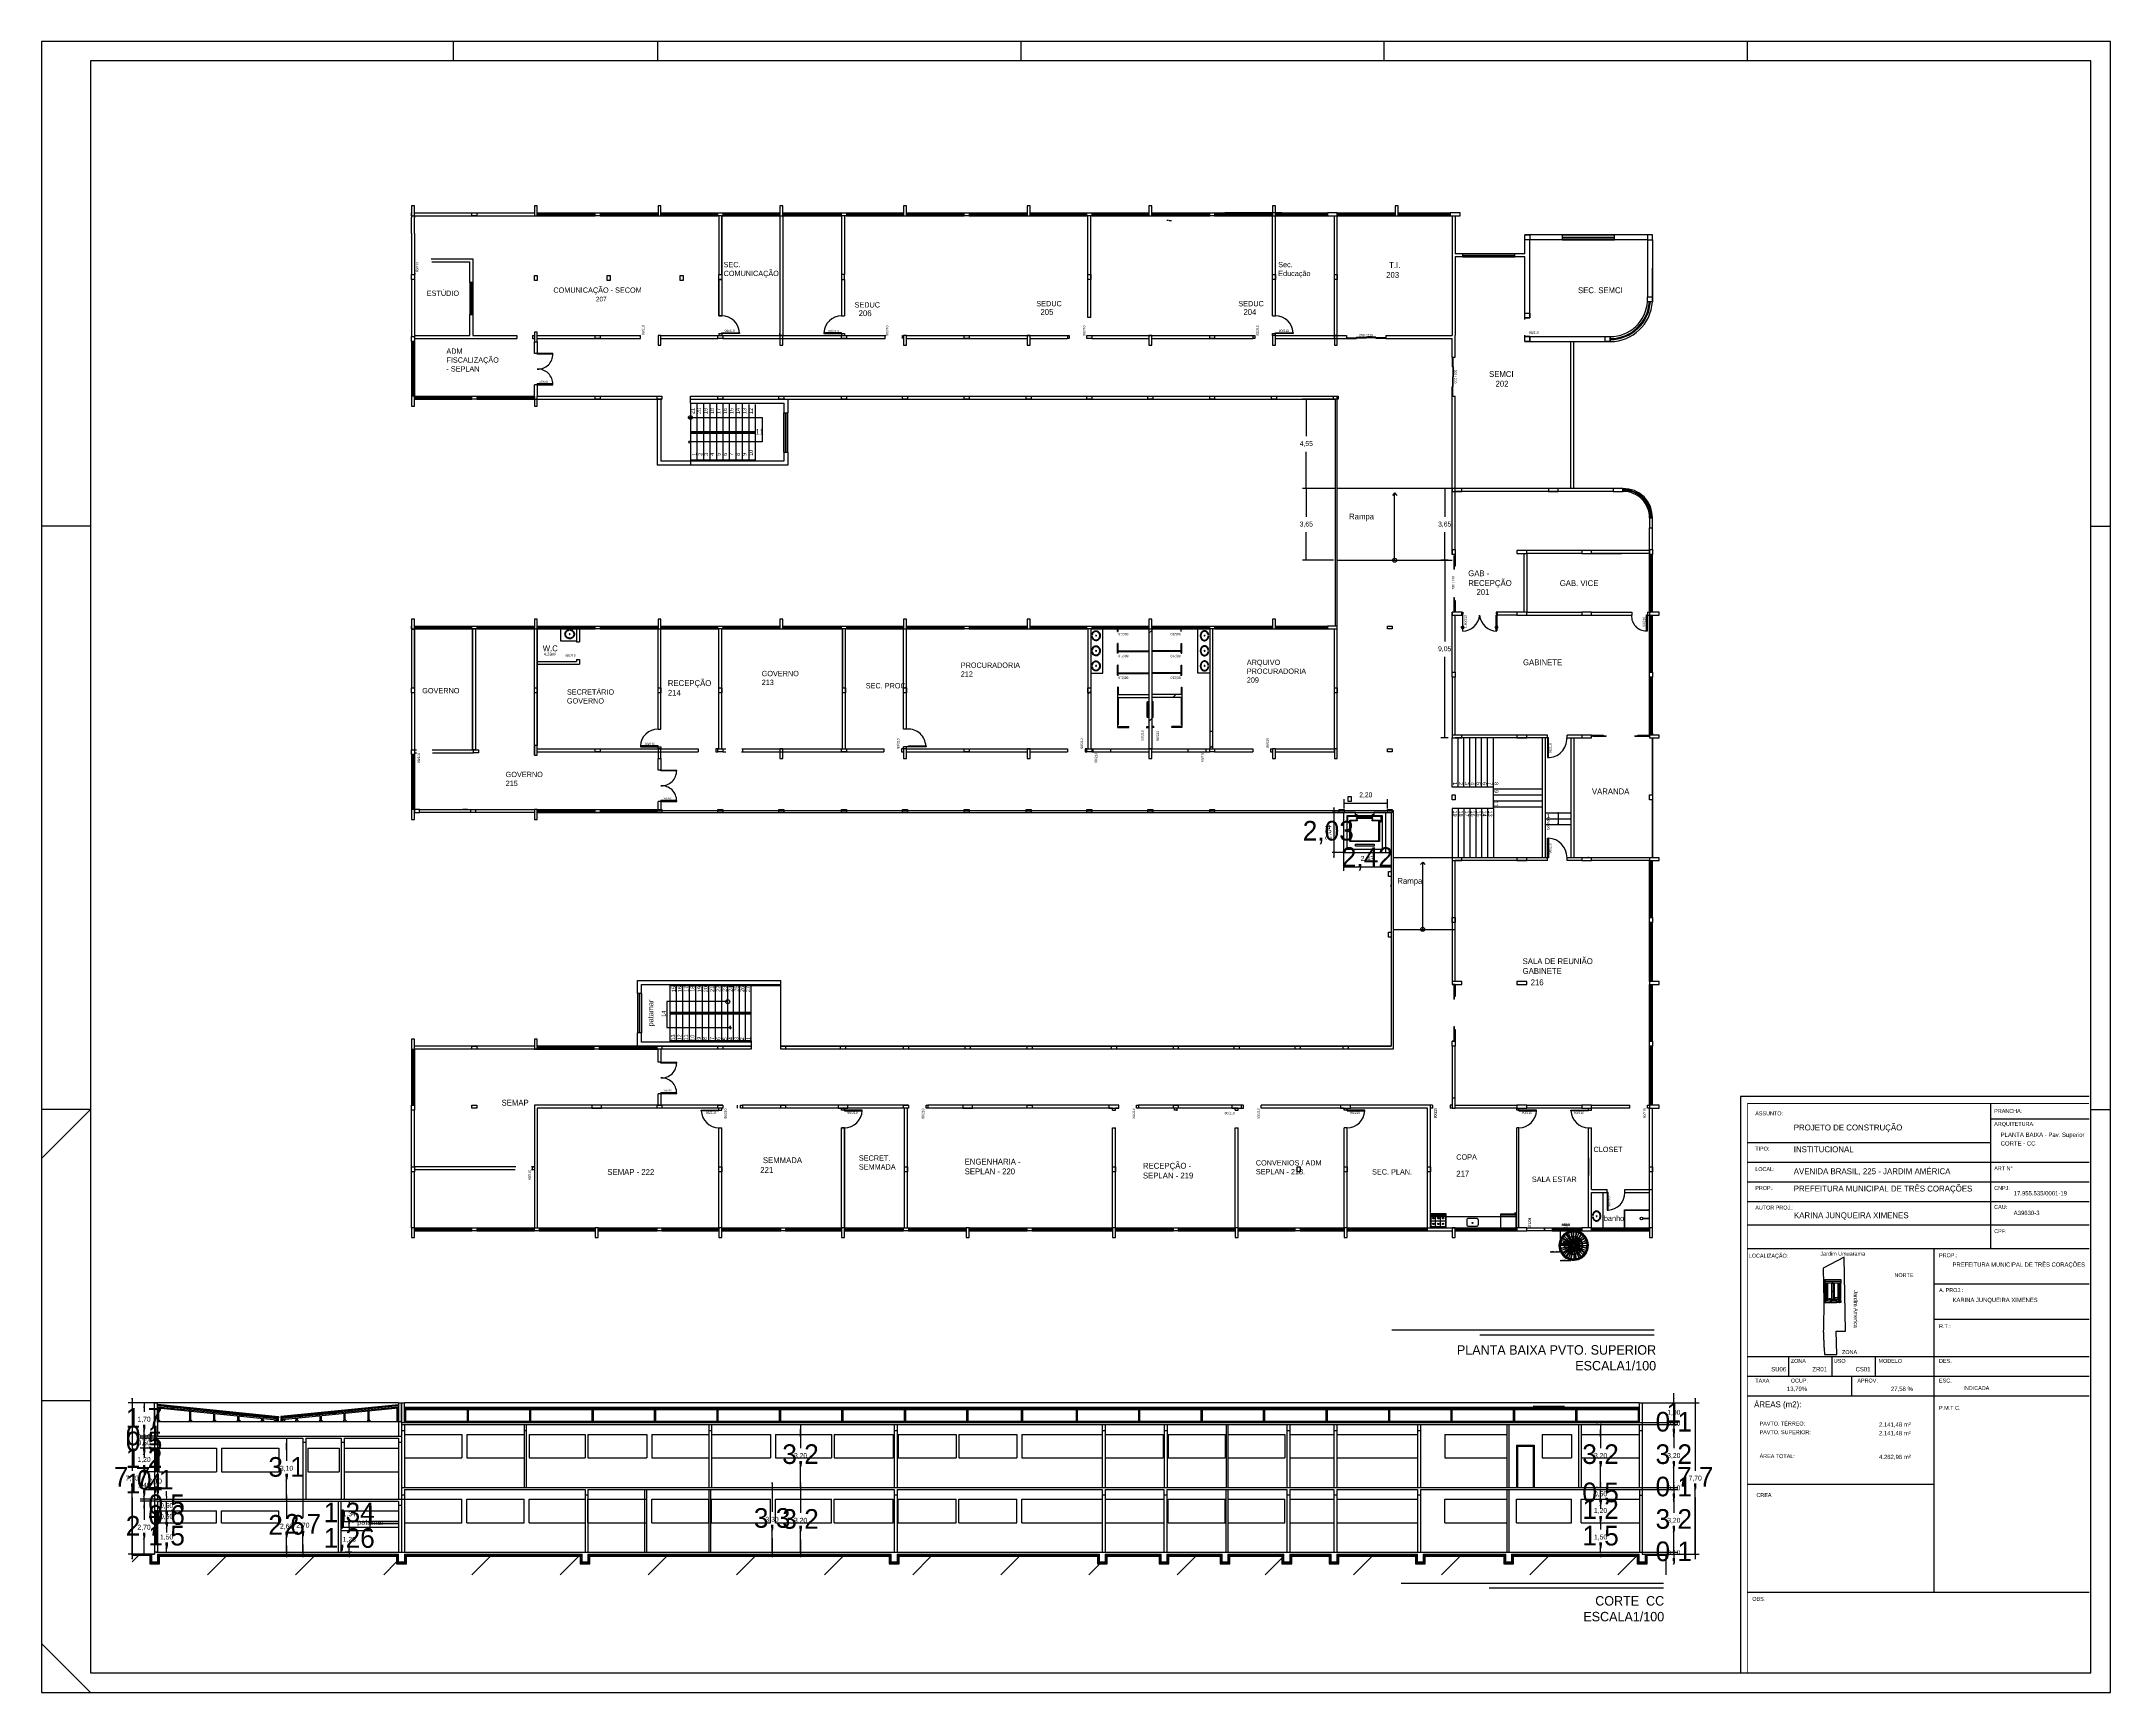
# Model space of a CAD drawing. Header units: metres. Extents: x -999 to 3200, y -1400 to 5056.
# Drawn here: x 1416.6 to 1522, y 4593.6 to 4677.7 of the extents above; entities that cross this region are included whole.
import ezdxf

# ---------------------------------------------------------------- set-up
doc = ezdxf.new("R2010")
doc.units = ezdxf.units.M
for name, color, linetype, true_color in [('.5', 7, 'Continuous', 0x000005), ('0.1', 7, 'Continuous', 0x000001), ('0.4', 7, 'Continuous', 0x000008), ('0.8', 7, 'Continuous', 0x000008), ('005', 7, 'Continuous', 0x000001), ('01', 7, 'Continuous', 0x000001), ('02', 7, 'Continuous', 0x000002), ('03', 7, 'Continuous', 0x000003), ('1', 7, 'Continuous', 0x000001), ('2', 7, 'Continuous', 0x000002), ('AMARELO', 7, 'Continuous', 0x000002), ('Block1', 7, 'Continuous', 0x000001), ('Block2', 7, 'Continuous', 0x000002), ('Capa4', 7, 'Continuous', 0x000004), ('COLUNAS', 7, 'Continuous', 0x000005), ('COTAS', 7, 'Continuous', 0x000008), ('DESENHO', 7, 'Continuous', 0x010c03), ('incendio', 7, 'Continuous', 0x000001), ('JANELAS', 7, 'Continuous', 0x000004), ('Layer1', 7, 'Continuous', 0x000001), ('LINHAS', 7, 'Continuous', 0x000002), ('PAREDE', 7, 'Continuous', 0x000005), ('S2MARGF', 7, 'Continuous', 0x000004), ('S2MARGG', 7, 'Continuous', 0x00000d), ('TEXTO', 7, 'Continuous', 0x000008), ('Vão', 7, 'Continuous', 0x000002)]:
    doc.layers.add(name, color=color, linetype=linetype, true_color=true_color)

# ---------------------------------------------------------------- blocks, each defined once
blk = doc.blocks.new('_CLOSEDFILLED')
at = {"color": 0, "linetype": 'BYBLOCK'}
blk.add_solid([(-1, 0.16), (0, 0), (-1, -0.16)], dxfattribs=at)

msp = doc.modelspace()

# ---------------------------------------------------------------- hatches: boundary and pattern name
h = msp.add_hatch()
h.set_pattern_fill('ANSI31')
h.paths.add_polyline_path([(1470.07, 4641.66), (1469.92, 4641.66), (1469.92, 4647.81), (1470.07, 4647.81), (1470.07, 4641.66)])
h = msp.add_hatch()
h.set_pattern_fill('ANSI31')
h.paths.add_polyline_path([(1473.17, 4641.66), (1473.02, 4641.66), (1473.02, 4647.81), (1473.17, 4647.81), (1473.17, 4641.66)])
h = msp.add_hatch()
h.set_pattern_fill('ANSI31')
h.paths.add_polyline_path([(1476.27, 4642.56), (1476.12, 4642.56), (1476.12, 4641.76), (1476.27, 4641.76), (1476.27, 4642.56)])
h = msp.add_hatch()
h.set_pattern_fill('ANSI31')
h.paths.add_polyline_path([(1459.8, 4600.54), (1444.55, 4600.54), (1444.55, 4600.14), (1444.05, 4600.14), (1444.05, 4600.54), (1435.2, 4600.54), (1435.2, 4600.14), (1434.7, 4600.14), (1434.7, 4600.54), (1422.63, 4600.54), (1422.63, 4600.14), (1422.13, 4600.14), (1422.13, 4600.59), (1421.23, 4600.59), (1421.23, 4599.59), (1499.35, 4599.59), (1499.35, 4600.59), (1498.4, 4600.59), (1498.4, 4600.14), (1497.9, 4600.14), (1497.9, 4600.54), (1491.6, 4600.54), (1491.6, 4600.14), (1491.1, 4600.14), (1491.1, 4600.54), (1487.1, 4600.54), (1487.1, 4600.14), (1486.6, 4600.14), (1486.6, 4600.54), (1482.7, 4600.54), (1482.7, 4600.14), (1482.2, 4600.14), (1482.2, 4600.54), (1480.3, 4600.54), (1480.3, 4600.14), (1479.8, 4600.14), (1479.8, 4600.54), (1477.15, 4600.54), (1477.15, 4600.14), (1476.65, 4600.14), (1476.65, 4600.54), (1474.04, 4600.54), (1474.04, 4600.14), (1473.54, 4600.14), (1473.54, 4600.54), (1470.9, 4600.54), (1470.9, 4600.14), (1470.4, 4600.14), (1470.4, 4600.54), (1460.3, 4600.54), (1460.3, 4600.14), (1459.8, 4600.14), (1459.8, 4600.54)])
at = {"layer": '0.4'}
h = msp.add_hatch(dxfattribs=at)
h.set_pattern_fill('ANSI31', color=8)
h.paths.add_polyline_path([(1508.27, 4614.44), (1508.27, 4614.53), (1507.47, 4614.53), (1507.47, 4614.44), (1508.27, 4614.44)])
h.paths.add_polyline_path([(1508.27, 4614.53), (1508.27, 4614.63), (1507.47, 4614.63), (1507.47, 4614.53), (1508.27, 4614.53)])
h.paths.add_polyline_path([(1508.27, 4613.61), (1508.27, 4613.7), (1507.94, 4613.7), (1507.94, 4613.61), (1508.27, 4613.61)])
h.paths.add_polyline_path([(1508.18, 4613.64), (1508.15, 4613.62), (1508.11, 4613.64), (1508.15, 4613.63), (1508.18, 4613.64)])
h.paths.add_polyline_path([(1508.24, 4613.55), (1508.24, 4613.61), (1508.05, 4613.61), (1508.05, 4613.51), (1508.17, 4613.51), (1508.17, 4613.55), (1508.24, 4613.55)])
h.paths.add_polyline_path([(1508.05, 4613.53), (1508.05, 4613.61), (1507.94, 4613.61), (1507.47, 4613.61), (1507.47, 4613.53), (1508.05, 4613.53)])
h.paths.add_polyline_path([(1507.79, 4613.56), (1507.76, 4613.54), (1507.72, 4613.56), (1507.76, 4613.55), (1507.79, 4613.56)])
h.paths.add_polyline_path([(1507.47, 4613.53), (1507.47, 4613.45), (1508.05, 4613.45), (1508.05, 4613.53), (1507.47, 4613.53)])
h.paths.add_polyline_path([(1507.79, 4613.49), (1507.76, 4613.5), (1507.72, 4613.49), (1507.76, 4613.51), (1507.79, 4613.49)])
h.paths.add_polyline_path([(1508.18, 4613.64), (1508.11, 4613.64), (1508.11, 4613.66), (1508.18, 4613.66), (1508.18, 4613.64), (1508.18, 4613.64)])
h.paths.add_polyline_path([(1508.18, 4613.56), (1508.11, 4613.56), (1508.11, 4613.58), (1508.18, 4613.58), (1508.18, 4613.56)])
h.paths.add_polyline_path([(1507.79, 4613.56), (1507.72, 4613.56), (1507.72, 4613.58), (1507.79, 4613.58), (1507.79, 4613.56)])
h.paths.add_polyline_path([(1507.79, 4613.48), (1507.72, 4613.48), (1507.72, 4613.5), (1507.79, 4613.5), (1507.79, 4613.48)])
h.paths.add_polyline_path([(1507.9, 4614.49), (1507.83, 4614.49), (1507.83, 4614.5), (1507.9, 4614.5), (1507.9, 4614.49), (1507.9, 4614.49)])
h.paths.add_polyline_path([(1507.9, 4614.56), (1507.83, 4614.56), (1507.83, 4614.58), (1507.9, 4614.58), (1507.9, 4614.56)])
h = msp.add_hatch(dxfattribs=at)
h.set_pattern_fill('ANSI31', color=8)
h.paths.add_polyline_path([(1508.27, 4613.7), (1508.27, 4614.43), (1508.2, 4614.43), (1508.2, 4613.7), (1508.27, 4613.7)])
h.paths.add_polyline_path([(1508.23, 4614.05), (1508.22, 4614.02), (1508.23, 4613.99), (1508.21, 4614.02), (1508.23, 4614.05)])
h.paths.add_polyline_path([(1508.2, 4613.7), (1508.2, 4614.43), (1508.13, 4614.43), (1508.13, 4613.7), (1508.2, 4613.7)])
h.paths.add_polyline_path([(1508.16, 4614.05), (1508.18, 4614.02), (1508.16, 4613.99), (1508.17, 4614.02), (1508.16, 4614.05)])
h.paths.add_polyline_path([(1507.94, 4613.61), (1507.94, 4614.43), (1507.87, 4614.43), (1507.87, 4613.61), (1507.94, 4613.61)])
h.paths.add_polyline_path([(1507.9, 4613.99), (1507.89, 4614.02), (1507.9, 4614.05), (1507.89, 4614.02), (1507.9, 4613.99)])
h.paths.add_polyline_path([(1507.87, 4613.61), (1507.87, 4614.43), (1507.8, 4614.43), (1507.8, 4613.61), (1507.87, 4613.61)])
h.paths.add_polyline_path([(1507.84, 4613.99), (1507.85, 4614.02), (1507.84, 4614.05), (1507.85, 4614.02), (1507.84, 4613.99)])
h.paths.add_polyline_path([(1507.61, 4613.61), (1507.61, 4614.43), (1507.54, 4614.43), (1507.54, 4613.61), (1507.61, 4613.61)])
h.paths.add_polyline_path([(1507.57, 4613.99), (1507.55, 4614.02), (1507.57, 4614.05), (1507.56, 4614.02), (1507.57, 4613.99)])
h.paths.add_polyline_path([(1507.53, 4613.61), (1507.53, 4614.43), (1507.47, 4614.43), (1507.47, 4613.61), (1507.53, 4613.61)])
h.paths.add_polyline_path([(1507.5, 4613.99), (1507.51, 4614.02), (1507.5, 4614.05), (1507.52, 4614.02), (1507.5, 4613.99)])
h.paths.add_polyline_path([(1508.25, 4613.45), (1508.25, 4613.55), (1508.17, 4613.55), (1508.17, 4613.48), (1508.17, 4613.48), (1508.18, 4613.48), (1508.18, 4613.47), (1508.18, 4613.47), (1508.18, 4613.47), (1508.18, 4613.47), (1508.18, 4613.46), (1508.18, 4613.46), (1508.18, 4613.46), (1508.19, 4613.46), (1508.19, 4613.46), (1508.19, 4613.46), (1508.19, 4613.45), (1508.2, 4613.45), (1508.2, 4613.45), (1508.2, 4613.45), (1508.2, 4613.45), (1508.25, 4613.45)])
h.paths.add_polyline_path([(1508.21, 4613.52), (1508.21, 4613.5), (1508.21, 4613.48), (1508.2, 4613.5), (1508.21, 4613.52)])
h.paths.add_polyline_path([(1508.23, 4614.06), (1508.23, 4613.99), (1508.25, 4613.99), (1508.25, 4614.06), (1508.23, 4614.06)])
h.paths.add_polyline_path([(1508.14, 4614.06), (1508.14, 4613.99), (1508.17, 4613.99), (1508.17, 4614.06), (1508.14, 4614.06)])
h.paths.add_polyline_path([(1507.9, 4614.06), (1507.9, 4613.99), (1507.92, 4613.99), (1507.92, 4614.06), (1507.9, 4614.06)])
h.paths.add_polyline_path([(1507.82, 4614.06), (1507.82, 4613.99), (1507.84, 4613.99), (1507.84, 4614.06), (1507.82, 4614.06), (1507.82, 4614.06)])
h.paths.add_polyline_path([(1507.57, 4614.06), (1507.57, 4613.99), (1507.59, 4613.99), (1507.59, 4614.06), (1507.57, 4614.06)])
h.paths.add_polyline_path([(1507.49, 4614.06), (1507.49, 4613.99), (1507.51, 4613.99), (1507.51, 4614.06), (1507.49, 4614.06), (1507.49, 4614.06)])
h.paths.add_polyline_path([(1508.21, 4613.52), (1508.21, 4613.48), (1508.22, 4613.48), (1508.22, 4613.52), (1508.21, 4613.52), (1508.21, 4613.52)])
at = {"layer": '0.8'}
h = msp.add_hatch(dxfattribs=at)
h.set_pattern_fill('ANSI31', color=8)
h.paths.add_polyline_path([(1507.74, 4613.66), (1507.67, 4613.66), (1507.67, 4613.61), (1507.74, 4613.61), (1507.74, 4613.66)])
h.paths.add_polyline_path([(1507.72, 4613.63), (1507.69, 4613.63), (1507.69, 4613.64), (1507.72, 4613.64), (1507.72, 4613.63), (1507.72, 4613.63)])
at = {"layer": '02'}
h = msp.add_hatch(dxfattribs=at)
h.set_pattern_fill('ANSI31', color=2)
h.paths.add_polyline_path([(1471.43, 4644.42), (1472.96, 4644.42), (1472.96, 4644.27), (1471.43, 4644.27), (1471.43, 4644.42)])
h = msp.add_hatch(dxfattribs=at)
h.set_pattern_fill('ANSI31', color=2)
h.paths.add_polyline_path([(1473.17, 4644.42), (1474.7, 4644.42), (1474.7, 4644.27), (1473.17, 4644.27), (1473.17, 4644.42)])
h = msp.add_hatch(dxfattribs=at)
h.set_pattern_fill('ANSI31', color=2)
h.paths.add_polyline_path([(1494.19, 4608.16), (1492.66, 4608.16), (1492.66, 4608.01), (1494.19, 4608.01), (1494.19, 4608.16)])
at = {"layer": '1'}
h = msp.add_hatch(color=1, dxfattribs=at)
h.dxf.hatch_style = 1
h.paths.add_polyline_path([(1494, 4616.15), (1494, 4616.15), (1494, 4616.15), (1494, 4616.15), (1494, 4616.15), (1494, 4616.15), (1494, 4616.15), (1494, 4616.15), (1494, 4616.15), (1494, 4616.15), (1493.99, 4616.15), (1493.99, 4616.15), (1493.99, 4616.15), (1493.99, 4616.15), (1493.99, 4616.15), (1493.99, 4616.15), (1493.99, 4616.15), (1493.99, 4616.15), (1493.99, 4616.15), (1493.99, 4616.15), (1493.99, 4616.15), (1493.99, 4616.15), (1493.99, 4616.15), (1493.99, 4616.15), (1493.99, 4616.15), (1493.99, 4616.15), (1493.99, 4616.15), (1493.98, 4616.15), (1493.98, 4616.15), (1493.98, 4616.15), (1493.98, 4616.15), (1493.98, 4616.15), (1493.98, 4616.15), (1493.98, 4616.15), (1493.98, 4616.15), (1493.98, 4616.15), (1493.98, 4616.14), (1493.98, 4616.14), (1493.99, 4616.14), (1493.99, 4616.14), (1493.99, 4616.14), (1493.99, 4616.14), (1493.99, 4616.14), (1493.99, 4616.14), (1493.99, 4616.14), (1493.99, 4616.14), (1493.99, 4616.14), (1493.99, 4616.14), (1493.99, 4616.14), (1493.99, 4616.14), (1493.99, 4616.14), (1493.99, 4616.14), (1493.99, 4616.14), (1493.99, 4616.14), (1493.99, 4616.14), (1494, 4616.14), (1494, 4616.14), (1494, 4616.14), (1494, 4616.14), (1494, 4616.14), (1494, 4616.14), (1494, 4616.15), (1494, 4616.15), (1494, 4616.15), (1494, 4616.15)])
h = msp.add_hatch(color=1, dxfattribs=at)
h.dxf.hatch_style = 1
h.paths.add_polyline_path([(1494.44, 4615.69), (1494.44, 4615.69), (1494.44, 4615.69), (1494.44, 4615.69), (1494.44, 4615.69), (1494.44, 4615.69), (1494.44, 4615.69), (1494.44, 4615.7), (1494.44, 4615.7), (1494.44, 4615.7), (1494.44, 4615.7), (1494.44, 4615.7), (1494.44, 4615.7), (1494.43, 4615.7), (1494.43, 4615.7), (1494.43, 4615.7), (1494.43, 4615.7), (1494.43, 4615.7), (1494.43, 4615.7), (1494.43, 4615.7), (1494.43, 4615.7), (1494.43, 4615.7), (1494.43, 4615.7), (1494.43, 4615.7), (1494.43, 4615.7), (1494.43, 4615.7), (1494.43, 4615.69), (1494.43, 4615.69), (1494.43, 4615.69), (1494.43, 4615.69), (1494.43, 4615.69), (1494.43, 4615.69), (1494.43, 4615.69), (1494.43, 4615.69), (1494.43, 4615.69), (1494.43, 4615.69), (1494.43, 4615.69), (1494.43, 4615.69), (1494.43, 4615.69), (1494.43, 4615.69), (1494.43, 4615.69), (1494.43, 4615.69), (1494.43, 4615.68), (1494.43, 4615.68), (1494.43, 4615.68), (1494.43, 4615.68), (1494.43, 4615.68), (1494.43, 4615.68), (1494.43, 4615.68), (1494.43, 4615.68), (1494.43, 4615.68), (1494.43, 4615.68), (1494.44, 4615.68), (1494.44, 4615.68), (1494.44, 4615.68), (1494.44, 4615.69), (1494.44, 4615.69), (1494.44, 4615.69), (1494.44, 4615.69), (1494.44, 4615.69), (1494.44, 4615.69), (1494.44, 4615.69), (1494.44, 4615.69), (1494.44, 4615.69), (1494.44, 4615.69)])
h = msp.add_hatch(color=8, dxfattribs=at)
h.dxf.hatch_style = 1
h.paths.add_polyline_path([(1507.87, 4614.56), (1507.83, 4614.57), (1507.87, 4614.55), (1507.9, 4614.57), (1507.87, 4614.56)])
h = msp.add_hatch(color=8, dxfattribs=at)
h.dxf.hatch_style = 1
h.paths.add_polyline_path([(1507.87, 4614.51), (1507.83, 4614.5), (1507.87, 4614.52), (1507.9, 4614.5), (1507.87, 4614.51)])
h = msp.add_hatch(color=8, dxfattribs=at)
h.dxf.hatch_style = 1
h.paths.add_polyline_path([(1507.51, 4614.02), (1507.5, 4613.99), (1507.52, 4614.02), (1507.5, 4614.05), (1507.51, 4614.02)])
h = msp.add_hatch(color=8, dxfattribs=at)
h.dxf.hatch_style = 1
h.paths.add_polyline_path([(1507.56, 4614.02), (1507.57, 4613.99), (1507.55, 4614.02), (1507.57, 4614.05), (1507.56, 4614.02)])
h = msp.add_hatch(color=8, dxfattribs=at)
h.dxf.hatch_style = 1
h.paths.add_polyline_path([(1507.7, 4613.63), (1507.69, 4613.63), (1507.7, 4613.62), (1507.72, 4613.63), (1507.7, 4613.63)])
h = msp.add_hatch(color=8, dxfattribs=at)
h.dxf.hatch_style = 1
h.paths.add_polyline_path([(1507.76, 4613.55), (1507.72, 4613.56), (1507.76, 4613.54), (1507.79, 4613.56), (1507.76, 4613.55)])
h = msp.add_hatch(color=8, dxfattribs=at)
h.dxf.hatch_style = 1
h.paths.add_polyline_path([(1507.76, 4613.5), (1507.72, 4613.49), (1507.76, 4613.51), (1507.79, 4613.49), (1507.76, 4613.5)])
h = msp.add_hatch(color=8, dxfattribs=at)
h.dxf.hatch_style = 1
h.paths.add_polyline_path([(1507.85, 4614.02), (1507.84, 4613.99), (1507.85, 4614.02), (1507.84, 4614.05), (1507.85, 4614.02)])
h = msp.add_hatch(color=8, dxfattribs=at)
h.dxf.hatch_style = 1
h.paths.add_polyline_path([(1507.89, 4614.02), (1507.9, 4613.99), (1507.89, 4614.02), (1507.9, 4614.05), (1507.89, 4614.02)])
h = msp.add_hatch(color=8, dxfattribs=at)
h.dxf.hatch_style = 1
h.paths.add_polyline_path([(1508.15, 4613.63), (1508.11, 4613.64), (1508.15, 4613.62), (1508.18, 4613.64), (1508.15, 4613.63)])
h = msp.add_hatch(color=8, dxfattribs=at)
h.dxf.hatch_style = 1
h.paths.add_polyline_path([(1508.15, 4613.58), (1508.11, 4613.57), (1508.15, 4613.59), (1508.18, 4613.57), (1508.15, 4613.58)])
h = msp.add_hatch(color=8, dxfattribs=at)
h.dxf.hatch_style = 1
h.paths.add_polyline_path([(1508.17, 4614.02), (1508.16, 4613.99), (1508.18, 4614.02), (1508.16, 4614.05), (1508.17, 4614.02)])
h = msp.add_hatch(color=8, dxfattribs=at)
h.dxf.hatch_style = 1
h.paths.add_polyline_path([(1508.21, 4613.5), (1508.21, 4613.48), (1508.2, 4613.5), (1508.21, 4613.52), (1508.21, 4613.5)])
h = msp.add_hatch(color=8, dxfattribs=at)
h.dxf.hatch_style = 1
h.paths.add_polyline_path([(1508.22, 4614.02), (1508.23, 4613.99), (1508.21, 4614.02), (1508.23, 4614.05), (1508.22, 4614.02)])
h = msp.add_hatch(dxfattribs=at)
h.set_pattern_fill('ANSI31', color=1)
h.paths.add_polyline_path([(1434.8, 4602), (1434.8, 4602.18), (1433.34, 4602.18), (1433.34, 4602), (1434.8, 4602)])
h.paths.add_polyline_path([(1433.34, 4601.82), (1433.34, 4602), (1431.87, 4602), (1431.87, 4601.82), (1433.34, 4601.82)])
at = {"layer": '2'}
h = msp.add_hatch(color=2, dxfattribs=at)
h.dxf.hatch_style = 1
h.paths.add_polyline_path([(1494.17, 4616.33), (1494.17, 4616.33), (1494.17, 4616.33), (1494.17, 4616.33), (1494.17, 4616.33), (1494.17, 4616.32), (1494.18, 4616.32), (1494.18, 4616.32), (1494.18, 4616.32), (1494.18, 4616.32), (1494.18, 4616.32), (1494.18, 4616.32), (1494.18, 4616.32), (1494.18, 4616.32), (1494.18, 4616.32), (1494.19, 4616.32), (1494.19, 4616.32), (1494.19, 4616.32), (1494.19, 4616.32), (1494.19, 4616.32), (1494.19, 4616.32), (1494.19, 4616.32), (1494.2, 4616.32), (1494.2, 4616.32), (1494.2, 4616.32), (1494.2, 4616.32), (1494.2, 4616.32), (1494.2, 4616.32), (1494.2, 4616.33), (1494.2, 4616.33), (1494.2, 4616.33), (1494.2, 4616.33), (1494.2, 4616.33), (1494.2, 4616.33), (1494.2, 4616.33), (1494.2, 4616.34), (1494.2, 4616.34), (1494.2, 4616.34), (1494.2, 4616.34), (1494.2, 4616.34), (1494.2, 4616.34), (1494.2, 4616.34), (1494.2, 4616.34), (1494.19, 4616.35), (1494.19, 4616.35), (1494.19, 4616.35), (1494.19, 4616.35), (1494.19, 4616.35), (1494.19, 4616.35), (1494.19, 4616.35), (1494.18, 4616.35), (1494.18, 4616.35), (1494.18, 4616.35), (1494.18, 4616.35), (1494.18, 4616.34), (1494.18, 4616.34), (1494.18, 4616.34), (1494.18, 4616.34), (1494.18, 4616.34), (1494.17, 4616.34), (1494.17, 4616.34), (1494.17, 4616.34), (1494.17, 4616.33), (1494.17, 4616.33), (1494.17, 4616.33)])

# ---------------------------------------------------------------- linework, layer by layer
at = {"layer": '.5', "color": 5}
for p, q in [((1435.62, 4659.61), (1435.47, 4659.61)), ((1438.54, 4659.46), (1438.54, 4659.61)), ((1438.54, 4659.61), (1438.79, 4659.61)), ((1438.79, 4659.46), (1438.54, 4659.46)), ((1438.79, 4659.61), (1438.79, 4659.46)), ((1441.72, 4659.61), (1441.72, 4659.11)), ((1441.72, 4659.11), (1441.87, 4659.11)), ((1441.87, 4659.11), (1441.87, 4659.61)), ((1447.97, 4659.46), (1447.97, 4659.11)), ((1447.97, 4659.46), (1447.97, 4656.11)), ((1448.17, 4659.46), (1448.17, 4656.31)), ((1449.67, 4659.46), (1453.97, 4659.46)), ((1449.67, 4659.46), (1454.63, 4659.46)), ((1449.67, 4659.26), (1454.43, 4659.26)), ((1454.43, 4659.26), (1454.43, 4658.77)), ((1454.43, 4658.77), (1454.63, 4658.77)), ((1454.63, 4659.46), (1454.63, 4658.77)), ((1449.67, 4657.81), (1452.97, 4657.81)), ((1449.67, 4657.77), (1452.97, 4657.77)), ((1449.67, 4657.73), (1452.97, 4657.73)), ((1454.43, 4656.77), (1454.43, 4656.31)), ((1454.43, 4656.77), (1454.63, 4656.77)), ((1454.63, 4656.77), (1454.63, 4656.11)), ((1454.63, 4656.11), (1447.97, 4656.11)), ((1454.43, 4656.31), (1448.17, 4656.31)), ((1449.67, 4656.38), (1452.97, 4656.38)), ((1449.67, 4656.34), (1452.97, 4656.34)), ((1452.97, 4656.34), (1452.97, 4656.38)), ((1482.72, 4638.41), (1482.97, 4638.41)), ((1446.97, 4629.19), (1446.97, 4629.85)), ((1446.97, 4629.85), (1454.27, 4629.85)), ((1447.17, 4629.19), (1446.97, 4629.19)), ((1447.17, 4629.19), (1447.17, 4629.65)), ((1447.17, 4629.65), (1454.27, 4629.65)), ((1454.27, 4629.62), (1448.63, 4629.62)), ((1448.63, 4629.62), (1448.63, 4629.58)), ((1454.27, 4629.58), (1448.63, 4629.58)), ((1454.27, 4626.51), (1454.27, 4629.85)), ((1451.57, 4628.23), (1448.63, 4628.23)), ((1451.57, 4628.19), (1448.63, 4628.19)), ((1451.57, 4628.15), (1448.63, 4628.15)), ((1452.77, 4628.23), (1451.57, 4628.23)), ((1452.77, 4628.19), (1451.57, 4628.19)), ((1452.77, 4628.15), (1451.57, 4628.15)), ((1446.97, 4626.51), (1446.97, 4627.19)), ((1447.17, 4627.19), (1446.97, 4627.19)), ((1447.17, 4626.71), (1447.17, 4627.19)), ((1452.77, 4626.51), (1446.97, 4626.51)), ((1452.77, 4626.71), (1447.17, 4626.71)), ((1452.27, 4626.51), (1447.97, 4626.51)), ((1451.57, 4626.78), (1448.63, 4626.78)), ((1448.63, 4626.74), (1448.63, 4626.78)), ((1451.57, 4626.74), (1448.63, 4626.74)), ((1452.77, 4626.78), (1451.57, 4626.78)), ((1452.77, 4626.74), (1451.57, 4626.74)), ((1452.77, 4626.78), (1452.77, 4626.36)), ((1493.17, 4617.11), (1493.17, 4617.26)), ((1493.17, 4617.26), (1493.57, 4617.26)), ((1493.57, 4617.11), (1493.17, 4617.11))]:
    msp.add_line(p, q, dxfattribs=at)
for points in [[(1435.62, 4668.81), (1435.62, 4669.31), (1435.47, 4669.31), (1435.47, 4668.81), (1435.62, 4668.81)], [(1441.87, 4668.81), (1441.87, 4669.31), (1441.72, 4669.31), (1441.72, 4668.81), (1441.87, 4668.81)], [(1448.17, 4668.81), (1448.17, 4669.31), (1448.02, 4669.31), (1448.02, 4668.81), (1448.17, 4668.81)], [(1454.37, 4668.81), (1454.37, 4669.31), (1454.22, 4669.31), (1454.22, 4668.81), (1454.37, 4668.81)], [(1460.67, 4668.81), (1460.67, 4669.31), (1460.52, 4669.31), (1460.52, 4668.81), (1460.67, 4668.81)], [(1466.97, 4668.81), (1466.97, 4669.31), (1466.82, 4669.31), (1466.82, 4668.81), (1466.97, 4668.81)], [(1473.17, 4668.81), (1473.17, 4669.31), (1473.02, 4669.31), (1473.02, 4668.81), (1473.17, 4668.81)], [(1479.47, 4668.81), (1479.47, 4669.31), (1479.32, 4669.31), (1479.32, 4668.81), (1479.47, 4668.81)], [(1485.72, 4668.81), (1485.72, 4669.31), (1485.57, 4669.31), (1485.57, 4668.81), (1485.72, 4668.81)], [(1438.79, 4668.81), (1438.54, 4668.81), (1438.54, 4668.96), (1438.79, 4668.96), (1438.79, 4668.81)], [(1445.07, 4668.81), (1444.82, 4668.81), (1444.82, 4668.96), (1445.07, 4668.96), (1445.07, 4668.81)], [(1451.32, 4668.81), (1451.07, 4668.81), (1451.07, 4668.96), (1451.32, 4668.96), (1451.32, 4668.81)], [(1457.62, 4668.81), (1457.37, 4668.81), (1457.37, 4668.96), (1457.62, 4668.96), (1457.62, 4668.81)], [(1463.87, 4668.81), (1463.62, 4668.81), (1463.62, 4668.96), (1463.87, 4668.96), (1463.87, 4668.81)], [(1470.12, 4668.81), (1469.87, 4668.81), (1469.87, 4668.96), (1470.12, 4668.96), (1470.12, 4668.81)], [(1476.37, 4668.81), (1476.12, 4668.81), (1476.12, 4668.96), (1476.37, 4668.96), (1476.37, 4668.81)], [(1482.62, 4668.96), (1482.12, 4668.96), (1482.12, 4668.81), (1482.62, 4668.81), (1482.62, 4668.96)], [(1488.87, 4668.96), (1488.37, 4668.96), (1488.37, 4668.81), (1488.87, 4668.81), (1488.87, 4668.96)], [(1435.47, 4665.56), (1435.47, 4665.81), (1435.62, 4665.81), (1435.62, 4665.56), (1435.47, 4665.56)], [(1441.72, 4665.51), (1441.72, 4665.76), (1441.87, 4665.76), (1441.87, 4665.51), (1441.72, 4665.51)], [(1445.43, 4665.51), (1445.43, 4665.76), (1445.58, 4665.76), (1445.58, 4665.51), (1445.43, 4665.51)], [(1449.15, 4665.51), (1449.15, 4665.76), (1449.3, 4665.76), (1449.3, 4665.51), (1449.15, 4665.51)], [(1451.12, 4665.56), (1451.12, 4665.81), (1451.27, 4665.81), (1451.27, 4665.56), (1451.12, 4665.56)], [(1457.52, 4665.56), (1457.52, 4665.81), (1457.37, 4665.81), (1457.37, 4665.56), (1457.52, 4665.56)], [(1469.92, 4665.56), (1469.92, 4665.81), (1470.07, 4665.81), (1470.07, 4665.56), (1469.92, 4665.56)], [(1479.32, 4665.56), (1479.32, 4665.81), (1479.47, 4665.81), (1479.47, 4665.56), (1479.32, 4665.56)], [(1482.47, 4665.56), (1482.47, 4665.81), (1482.62, 4665.81), (1482.62, 4665.56), (1482.47, 4665.56)], [(1435.47, 4662.41), (1435.47, 4662.66), (1435.62, 4662.66), (1435.62, 4662.41), (1435.47, 4662.41)], [(1441.87, 4662.38), (1441.87, 4662.88), (1441.72, 4662.88), (1441.72, 4662.38), (1441.87, 4662.38)], [(1445.07, 4662.56), (1444.82, 4662.56), (1444.82, 4662.71), (1445.07, 4662.71), (1445.07, 4662.56)], [(1448.17, 4662.21), (1448.17, 4662.71), (1448.02, 4662.71), (1448.02, 4662.21), (1448.17, 4662.21)], [(1451.32, 4662.56), (1451.07, 4662.56), (1451.07, 4662.71), (1451.32, 4662.71), (1451.32, 4662.56)], [(1454.37, 4662.21), (1454.37, 4662.71), (1454.22, 4662.71), (1454.22, 4662.21), (1454.37, 4662.21)], [(1457.62, 4662.56), (1457.37, 4662.56), (1457.37, 4662.71), (1457.62, 4662.71), (1457.62, 4662.56)], [(1460.67, 4662.21), (1460.67, 4662.71), (1460.52, 4662.71), (1460.52, 4662.21), (1460.67, 4662.21)], [(1463.87, 4662.56), (1463.62, 4662.56), (1463.62, 4662.71), (1463.87, 4662.71), (1463.87, 4662.56)], [(1466.97, 4662.21), (1466.97, 4662.71), (1466.82, 4662.71), (1466.82, 4662.21), (1466.97, 4662.21)], [(1470.12, 4662.56), (1469.87, 4662.56), (1469.87, 4662.71), (1470.12, 4662.71), (1470.12, 4662.56)], [(1473.17, 4662.21), (1473.17, 4662.71), (1473.02, 4662.71), (1473.02, 4662.21), (1473.17, 4662.21)], [(1476.37, 4662.56), (1476.12, 4662.56), (1476.12, 4662.71), (1476.37, 4662.71), (1476.37, 4662.56)], [(1479.47, 4662.21), (1479.47, 4662.71), (1479.32, 4662.71), (1479.32, 4662.21), (1479.47, 4662.21)], [(1482.62, 4662.21), (1482.62, 4662.71), (1482.47, 4662.71), (1482.47, 4662.21), (1482.62, 4662.21)], [(1435.62, 4659.11), (1435.62, 4659.61), (1435.47, 4659.61), (1435.47, 4659.11), (1435.62, 4659.11)], [(1435.62, 4659.11), (1435.62, 4659.61), (1435.47, 4659.61), (1435.47, 4659.11), (1435.62, 4659.11)], [(1445.07, 4659.46), (1444.82, 4659.46), (1444.82, 4659.61), (1445.07, 4659.61), (1445.07, 4659.46)], [(1445.07, 4659.46), (1444.82, 4659.46), (1444.82, 4659.61), (1445.07, 4659.61), (1445.07, 4659.46)], [(1448.22, 4659.46), (1447.97, 4659.46), (1447.97, 4659.61), (1448.22, 4659.61), (1448.22, 4659.46)], [(1448.22, 4659.46), (1447.97, 4659.46), (1447.97, 4659.61), (1448.22, 4659.61), (1448.22, 4659.46)], [(1451.32, 4659.46), (1451.07, 4659.46), (1451.07, 4659.61), (1451.32, 4659.61), (1451.32, 4659.46)], [(1451.32, 4659.46), (1451.07, 4659.46), (1451.07, 4659.61), (1451.32, 4659.61), (1451.32, 4659.46)], [(1454.42, 4659.46), (1454.17, 4659.46), (1454.17, 4659.61), (1454.42, 4659.61), (1454.42, 4659.46)], [(1454.42, 4659.46), (1454.17, 4659.46), (1454.17, 4659.61), (1454.42, 4659.61), (1454.42, 4659.46)], [(1457.62, 4659.46), (1457.37, 4659.46), (1457.37, 4659.61), (1457.62, 4659.61), (1457.62, 4659.46)], [(1460.72, 4659.46), (1460.47, 4659.46), (1460.47, 4659.61), (1460.72, 4659.61), (1460.72, 4659.46)], [(1463.87, 4659.46), (1463.62, 4659.46), (1463.62, 4659.61), (1463.87, 4659.61), (1463.87, 4659.46)], [(1467.02, 4659.46), (1466.77, 4659.46), (1466.77, 4659.61), (1467.02, 4659.61), (1467.02, 4659.46)], [(1470.12, 4659.46), (1469.87, 4659.46), (1469.87, 4659.61), (1470.12, 4659.61), (1470.12, 4659.46)], [(1473.22, 4659.46), (1472.97, 4659.46), (1472.97, 4659.61), (1473.22, 4659.61), (1473.22, 4659.46)], [(1476.37, 4659.46), (1476.12, 4659.46), (1476.12, 4659.61), (1476.37, 4659.61), (1476.37, 4659.46)], [(1479.52, 4659.46), (1479.27, 4659.46), (1479.27, 4659.61), (1479.52, 4659.61), (1479.52, 4659.46)], [(1482.67, 4659.46), (1482.42, 4659.46), (1482.42, 4659.61), (1482.67, 4659.61), (1482.67, 4659.46)], [(1488.97, 4654.91), (1488.47, 4654.91), (1488.47, 4654.76), (1488.97, 4654.76), (1488.97, 4654.91)], [(1493.87, 4654.91), (1493.37, 4654.91), (1493.37, 4654.76), (1493.87, 4654.76), (1493.87, 4654.91)], [(1497.17, 4654.91), (1496.67, 4654.91), (1496.67, 4654.76), (1497.17, 4654.76), (1497.17, 4654.91)], [(1498.52, 4653.41), (1498.52, 4652.91), (1498.67, 4652.91), (1498.67, 4653.41), (1498.52, 4653.41)], [(1488.62, 4651.81), (1488.62, 4651.56), (1488.47, 4651.56), (1488.47, 4651.81), (1488.62, 4651.81)], [(1492.27, 4651.76), (1491.77, 4651.76), (1491.77, 4651.61), (1492.27, 4651.61), (1492.27, 4651.76)], [(1495.57, 4651.76), (1495.07, 4651.76), (1495.07, 4651.61), (1495.57, 4651.61), (1495.57, 4651.76)], [(1498.67, 4651.81), (1498.67, 4651.56), (1498.52, 4651.56), (1498.52, 4651.81), (1498.67, 4651.81)], [(1435.62, 4647.76), (1435.62, 4648.26), (1435.47, 4648.26), (1435.47, 4647.76), (1435.62, 4647.76)], [(1435.62, 4647.76), (1435.62, 4648.26), (1435.47, 4648.26), (1435.47, 4647.76), (1435.62, 4647.76)], [(1441.87, 4647.76), (1441.87, 4648.26), (1441.72, 4648.26), (1441.72, 4647.76), (1441.87, 4647.76)], [(1441.87, 4647.76), (1441.87, 4648.26), (1441.72, 4648.26), (1441.72, 4647.76), (1441.87, 4647.76)], [(1448.17, 4647.76), (1448.17, 4648.26), (1448.02, 4648.26), (1448.02, 4647.76), (1448.17, 4647.76)], [(1448.17, 4647.76), (1448.17, 4648.26), (1448.02, 4648.26), (1448.02, 4647.76), (1448.17, 4647.76)], [(1454.37, 4647.76), (1454.37, 4648.26), (1454.22, 4648.26), (1454.22, 4647.76), (1454.37, 4647.76)], [(1454.37, 4647.76), (1454.37, 4648.26), (1454.22, 4648.26), (1454.22, 4647.76), (1454.37, 4647.76)], [(1460.67, 4647.76), (1460.67, 4648.26), (1460.52, 4648.26), (1460.52, 4647.76), (1460.67, 4647.76)], [(1460.67, 4647.76), (1460.67, 4648.26), (1460.52, 4648.26), (1460.52, 4647.76), (1460.67, 4647.76)], [(1466.97, 4647.76), (1466.97, 4648.26), (1466.82, 4648.26), (1466.82, 4647.76), (1466.97, 4647.76)], [(1473.17, 4647.76), (1473.17, 4648.26), (1473.02, 4648.26), (1473.02, 4647.76), (1473.17, 4647.76)], [(1479.47, 4647.76), (1479.47, 4648.26), (1479.32, 4648.26), (1479.32, 4647.76), (1479.47, 4647.76)], [(1488.97, 4648.61), (1488.47, 4648.61), (1488.47, 4648.46), (1488.97, 4648.46), (1488.97, 4648.61)], [(1492.27, 4648.61), (1491.77, 4648.61), (1491.77, 4648.46), (1492.27, 4648.46), (1492.27, 4648.61)], [(1495.57, 4648.61), (1495.07, 4648.61), (1495.07, 4648.46), (1495.57, 4648.46), (1495.57, 4648.61)], [(1499.02, 4648.61), (1498.52, 4648.61), (1498.52, 4648.46), (1499.02, 4648.46), (1499.02, 4648.61)], [(1438.79, 4647.76), (1438.54, 4647.76), (1438.54, 4647.91), (1438.79, 4647.91), (1438.79, 4647.76)], [(1445.07, 4647.76), (1444.82, 4647.76), (1444.82, 4647.91), (1445.07, 4647.91), (1445.07, 4647.76)], [(1451.32, 4647.76), (1451.07, 4647.76), (1451.07, 4647.91), (1451.32, 4647.91), (1451.32, 4647.76)], [(1457.62, 4647.76), (1457.37, 4647.76), (1457.37, 4647.91), (1457.62, 4647.91), (1457.62, 4647.76)], [(1463.87, 4647.76), (1463.62, 4647.76), (1463.62, 4647.91), (1463.87, 4647.91), (1463.87, 4647.76)], [(1470.12, 4647.76), (1469.87, 4647.76), (1469.87, 4647.91), (1470.12, 4647.91), (1470.12, 4647.76)], [(1470.12, 4647.76), (1469.87, 4647.76), (1469.87, 4647.91), (1470.12, 4647.91), (1470.12, 4647.76)], [(1476.37, 4647.76), (1476.12, 4647.76), (1476.12, 4647.91), (1476.37, 4647.91), (1476.37, 4647.76)], [(1476.37, 4647.76), (1476.12, 4647.76), (1476.12, 4647.91), (1476.37, 4647.91), (1476.37, 4647.76)], [(1482.62, 4647.91), (1482.12, 4647.91), (1482.12, 4647.76), (1482.62, 4647.76), (1482.62, 4647.91)], [(1485.42, 4647.76), (1485.17, 4647.76), (1485.17, 4647.91), (1485.42, 4647.91), (1485.42, 4647.76)], [(1485.42, 4647.76), (1485.17, 4647.76), (1485.17, 4647.91), (1485.42, 4647.91), (1485.42, 4647.76)], [(1488.62, 4645.56), (1488.62, 4645.31), (1488.47, 4645.31), (1488.47, 4645.56), (1488.62, 4645.56)], [(1498.67, 4645.56), (1498.67, 4645.31), (1498.52, 4645.31), (1498.52, 4645.56), (1498.67, 4645.56)], [(1435.47, 4644.51), (1435.47, 4644.76), (1435.62, 4644.76), (1435.62, 4644.51), (1435.47, 4644.51)], [(1441.72, 4644.51), (1441.72, 4644.76), (1441.87, 4644.76), (1441.87, 4644.51), (1441.72, 4644.51)], [(1448.02, 4644.51), (1448.02, 4644.76), (1448.17, 4644.76), (1448.17, 4644.51), (1448.02, 4644.51)], [(1451.12, 4644.51), (1451.12, 4644.76), (1451.27, 4644.76), (1451.27, 4644.51), (1451.12, 4644.51)], [(1457.42, 4644.51), (1457.42, 4644.76), (1457.57, 4644.76), (1457.57, 4644.51), (1457.42, 4644.51)], [(1460.52, 4644.51), (1460.52, 4644.76), (1460.67, 4644.76), (1460.67, 4644.51), (1460.52, 4644.51)], [(1469.92, 4644.51), (1469.92, 4644.76), (1470.07, 4644.76), (1470.07, 4644.51), (1469.92, 4644.51)], [(1469.92, 4644.51), (1469.92, 4644.76), (1470.07, 4644.76), (1470.07, 4644.51), (1469.92, 4644.51)], [(1482.47, 4644.51), (1482.47, 4644.76), (1482.62, 4644.76), (1482.62, 4644.51), (1482.47, 4644.51)], [(1441.87, 4641.33), (1441.87, 4641.83), (1441.72, 4641.83), (1441.72, 4641.33), (1441.87, 4641.33)], [(1488.97, 4642.36), (1488.47, 4642.36), (1488.47, 4642.21), (1488.97, 4642.21), (1488.97, 4642.36)], [(1492.27, 4642.36), (1491.77, 4642.36), (1491.77, 4642.21), (1492.27, 4642.21), (1492.27, 4642.36)], [(1495.57, 4642.36), (1495.07, 4642.36), (1495.07, 4642.21), (1495.57, 4642.21), (1495.57, 4642.36)], [(1499.02, 4642.36), (1498.52, 4642.36), (1498.52, 4642.21), (1499.02, 4642.21), (1499.02, 4642.36)], [(1435.47, 4641.36), (1435.47, 4641.61), (1435.62, 4641.61), (1435.62, 4641.36), (1435.47, 4641.36)], [(1438.87, 4641.46), (1438.62, 4641.46), (1438.62, 4641.61), (1438.87, 4641.61), (1438.87, 4641.46)], [(1445.07, 4641.51), (1444.82, 4641.51), (1444.82, 4641.66), (1445.07, 4641.66), (1445.07, 4641.51)], [(1448.17, 4641.16), (1448.17, 4641.66), (1448.02, 4641.66), (1448.02, 4641.16), (1448.17, 4641.16)], [(1451.32, 4641.51), (1451.07, 4641.51), (1451.07, 4641.66), (1451.32, 4641.66), (1451.32, 4641.51)], [(1454.37, 4641.16), (1454.37, 4641.66), (1454.22, 4641.66), (1454.22, 4641.16), (1454.37, 4641.16)], [(1457.62, 4641.51), (1457.37, 4641.51), (1457.37, 4641.66), (1457.62, 4641.66), (1457.62, 4641.51)], [(1460.67, 4641.16), (1460.67, 4641.66), (1460.52, 4641.66), (1460.52, 4641.16), (1460.67, 4641.16)], [(1463.87, 4641.51), (1463.62, 4641.51), (1463.62, 4641.66), (1463.87, 4641.66), (1463.87, 4641.51)], [(1466.97, 4641.16), (1466.97, 4641.66), (1466.82, 4641.66), (1466.82, 4641.16), (1466.97, 4641.16)], [(1470.12, 4641.51), (1469.87, 4641.51), (1469.87, 4641.66), (1470.12, 4641.66), (1470.12, 4641.51)], [(1473.17, 4641.16), (1473.17, 4641.66), (1473.02, 4641.66), (1473.02, 4641.16), (1473.17, 4641.16)], [(1473.17, 4641.16), (1473.17, 4641.66), (1473.02, 4641.66), (1473.02, 4641.16), (1473.17, 4641.16)], [(1476.37, 4641.51), (1476.12, 4641.51), (1476.12, 4641.66), (1476.37, 4641.66), (1476.37, 4641.51)], [(1479.47, 4641.16), (1479.47, 4641.66), (1479.32, 4641.66), (1479.32, 4641.16), (1479.47, 4641.16)], [(1482.62, 4641.16), (1482.62, 4641.66), (1482.47, 4641.66), (1482.47, 4641.16), (1482.62, 4641.16)], [(1485.42, 4641.51), (1485.17, 4641.51), (1485.17, 4641.66), (1485.42, 4641.66), (1485.42, 4641.51)], [(1488.62, 4639.31), (1488.62, 4639.06), (1488.47, 4639.06), (1488.47, 4639.31), (1488.62, 4639.31)], [(1498.67, 4639.31), (1498.67, 4639.06), (1498.52, 4639.06), (1498.52, 4639.31), (1498.67, 4639.31)], [(1435.62, 4638.06), (1435.62, 4638.56), (1435.47, 4638.56), (1435.47, 4638.06), (1435.62, 4638.06)], [(1435.62, 4638.41), (1435.87, 4638.41), (1435.87, 4638.56), (1435.62, 4638.56), (1435.62, 4638.41)], [(1435.62, 4638.41), (1435.87, 4638.41), (1435.87, 4638.56), (1435.62, 4638.56), (1435.62, 4638.41)], [(1438.73, 4638.41), (1438.48, 4638.41), (1438.48, 4638.56), (1438.73, 4638.56), (1438.73, 4638.41)], [(1441.87, 4638.06), (1441.87, 4638.56), (1441.72, 4638.56), (1441.72, 4638.06), (1441.87, 4638.06)], [(1445.07, 4638.41), (1444.82, 4638.41), (1444.82, 4638.56), (1445.07, 4638.56), (1445.07, 4638.41)], [(1448.22, 4638.41), (1447.97, 4638.41), (1447.97, 4638.56), (1448.22, 4638.56), (1448.22, 4638.41)], [(1451.32, 4638.41), (1451.07, 4638.41), (1451.07, 4638.56), (1451.32, 4638.56), (1451.32, 4638.41)], [(1454.42, 4638.41), (1454.17, 4638.41), (1454.17, 4638.56), (1454.42, 4638.56), (1454.42, 4638.41)], [(1457.62, 4638.41), (1457.37, 4638.41), (1457.37, 4638.56), (1457.62, 4638.56), (1457.62, 4638.41)], [(1460.72, 4638.41), (1460.47, 4638.41), (1460.47, 4638.56), (1460.72, 4638.56), (1460.72, 4638.41)], [(1463.87, 4638.41), (1463.62, 4638.41), (1463.62, 4638.56), (1463.87, 4638.56), (1463.87, 4638.41)], [(1467.02, 4638.41), (1466.77, 4638.41), (1466.77, 4638.56), (1467.02, 4638.56), (1467.02, 4638.41)], [(1470.12, 4638.41), (1469.87, 4638.41), (1469.87, 4638.56), (1470.12, 4638.56), (1470.12, 4638.41)], [(1473.22, 4638.41), (1472.97, 4638.41), (1472.97, 4638.56), (1473.22, 4638.56), (1473.22, 4638.41)], [(1476.37, 4638.41), (1476.12, 4638.41), (1476.12, 4638.56), (1476.37, 4638.56), (1476.37, 4638.41)], [(1482.72, 4638.41), (1482.72, 4638.56), (1482.97, 4638.56), (1482.97, 4638.41)], [(1485.42, 4638.41), (1485.17, 4638.41), (1485.17, 4638.56), (1485.42, 4638.56), (1485.42, 4638.41)], [(1485.42, 4638.41), (1485.17, 4638.41), (1485.17, 4638.56), (1485.42, 4638.56), (1485.42, 4638.41)], [(1488.97, 4636.11), (1488.47, 4636.11), (1488.47, 4635.96), (1488.97, 4635.96), (1488.97, 4636.11)], [(1492.27, 4636.11), (1491.77, 4636.11), (1491.77, 4635.96), (1492.27, 4635.96), (1492.27, 4636.11)], [(1495.57, 4636.11), (1495.07, 4636.11), (1495.07, 4635.96), (1495.57, 4635.96), (1495.57, 4636.11)], [(1499.02, 4636.11), (1498.52, 4636.11), (1498.52, 4635.96), (1499.02, 4635.96), (1499.02, 4636.11)], [(1488.62, 4633.06), (1488.62, 4632.81), (1488.47, 4632.81), (1488.47, 4633.06), (1488.62, 4633.06)], [(1498.67, 4633.06), (1498.67, 4632.81), (1498.52, 4632.81), (1498.52, 4633.06), (1498.67, 4633.06)], [(1488.97, 4629.81), (1488.47, 4629.81), (1488.47, 4629.66), (1488.97, 4629.66), (1488.97, 4629.81)], [(1499.02, 4629.81), (1498.52, 4629.81), (1498.52, 4629.66), (1499.02, 4629.66), (1499.02, 4629.81)], [(1435.62, 4626.36), (1435.62, 4626.86), (1435.47, 4626.86), (1435.47, 4626.36), (1435.62, 4626.36)], [(1438.79, 4626.36), (1438.54, 4626.36), (1438.54, 4626.51), (1438.79, 4626.51), (1438.79, 4626.36)], [(1441.87, 4626.36), (1441.87, 4626.86), (1441.72, 4626.86), (1441.72, 4626.36), (1441.87, 4626.36)], [(1441.87, 4626.36), (1441.87, 4626.86), (1441.72, 4626.86), (1441.72, 4626.36), (1441.87, 4626.36)], [(1488.62, 4626.76), (1488.62, 4626.51), (1488.47, 4626.51), (1488.47, 4626.76), (1488.62, 4626.76)], [(1498.67, 4626.76), (1498.67, 4626.51), (1498.52, 4626.51), (1498.52, 4626.76), (1498.67, 4626.76)], [(1435.62, 4623.51), (1435.62, 4623.26), (1435.47, 4623.26), (1435.47, 4623.51), (1435.62, 4623.51)], [(1438.79, 4623.36), (1438.54, 4623.36), (1438.54, 4623.51), (1438.79, 4623.51), (1438.79, 4623.36)], [(1445.14, 4623.51), (1444.64, 4623.51), (1444.64, 4623.36), (1445.14, 4623.36), (1445.14, 4623.51)], [(1448.22, 4623.36), (1447.97, 4623.36), (1447.97, 4623.51), (1448.22, 4623.51), (1448.22, 4623.36)], [(1454.52, 4623.36), (1454.27, 4623.36), (1454.27, 4623.51), (1454.52, 4623.51), (1454.52, 4623.36)], [(1457.69, 4623.51), (1457.19, 4623.51), (1457.19, 4623.36), (1457.69, 4623.36), (1457.69, 4623.51)], [(1464.04, 4623.51), (1463.54, 4623.51), (1463.54, 4623.36), (1464.04, 4623.36), (1464.04, 4623.51)], [(1467.07, 4623.36), (1466.82, 4623.36), (1466.82, 4623.51), (1467.07, 4623.51), (1467.07, 4623.36)], [(1471.49, 4623.51), (1470.99, 4623.51), (1470.99, 4623.36), (1471.49, 4623.36), (1471.49, 4623.51)], [(1474.52, 4623.36), (1474.27, 4623.36), (1474.27, 4623.51), (1474.52, 4623.51), (1474.52, 4623.36)], [(1477.74, 4623.51), (1477.24, 4623.51), (1477.24, 4623.36), (1477.74, 4623.36), (1477.74, 4623.51)], [(1478.74, 4623.36), (1478.74, 4623.51)], [(1483.29, 4623.51), (1482.79, 4623.51), (1482.79, 4623.36), (1483.29, 4623.36), (1483.29, 4623.51)], [(1488.62, 4623.36), (1488.62, 4623.86), (1488.47, 4623.86), (1488.47, 4623.36), (1488.62, 4623.36)], [(1499.02, 4623.51), (1498.52, 4623.51), (1498.52, 4623.36), (1499.02, 4623.36), (1499.02, 4623.51)], [(1435.62, 4620.36), (1435.62, 4620.11), (1435.47, 4620.11), (1435.47, 4620.36), (1435.62, 4620.36)], [(1435.62, 4620.36), (1435.62, 4620.11), (1435.47, 4620.11), (1435.47, 4620.36), (1435.62, 4620.36)], [(1451.27, 4620.36), (1451.27, 4620.11), (1451.12, 4620.11), (1451.12, 4620.36), (1451.27, 4620.36)], [(1460.72, 4620.36), (1460.72, 4620.11), (1460.57, 4620.11), (1460.57, 4620.36), (1460.72, 4620.36)], [(1471.32, 4620.36), (1471.32, 4620.11), (1471.17, 4620.11), (1471.17, 4620.36), (1471.32, 4620.36)], [(1480.72, 4620.36), (1480.72, 4620.11), (1480.57, 4620.11), (1480.57, 4620.36), (1480.72, 4620.36)], [(1483.12, 4620.36), (1483.12, 4620.11), (1482.97, 4620.11), (1482.97, 4620.36), (1483.12, 4620.36)], [(1487.37, 4620.36), (1487.37, 4620.11), (1487.22, 4620.11), (1487.22, 4620.36), (1487.37, 4620.36)], [(1498.67, 4620.36), (1498.67, 4620.11), (1498.52, 4620.11), (1498.52, 4620.36), (1498.67, 4620.36)], [(1435.62, 4616.76), (1435.62, 4617.26), (1435.47, 4617.26), (1435.47, 4616.76), (1435.62, 4616.76)], [(1438.79, 4617.11), (1438.54, 4617.11), (1438.54, 4617.26), (1438.79, 4617.26), (1438.79, 4617.11)], [(1444.97, 4616.76), (1444.97, 4617.26), (1444.82, 4617.26), (1444.82, 4616.76), (1444.97, 4616.76)], [(1448.22, 4617.11), (1447.97, 4617.11), (1447.97, 4617.26), (1448.22, 4617.26), (1448.22, 4617.11)], [(1451.27, 4616.76), (1451.27, 4617.26), (1451.12, 4617.26), (1451.12, 4616.76), (1451.27, 4616.76)], [(1454.52, 4617.11), (1454.27, 4617.11), (1454.27, 4617.26), (1454.52, 4617.26), (1454.52, 4617.11)], [(1457.52, 4616.76), (1457.52, 4617.26), (1457.37, 4617.26), (1457.37, 4616.76), (1457.52, 4616.76)], [(1460.77, 4617.11), (1460.52, 4617.11), (1460.52, 4617.26), (1460.77, 4617.26), (1460.77, 4617.11)], [(1463.87, 4616.76), (1463.87, 4617.26), (1463.72, 4617.26), (1463.72, 4616.76), (1463.87, 4616.76)], [(1467.07, 4617.11), (1466.82, 4617.11), (1466.82, 4617.26), (1467.07, 4617.26), (1467.07, 4617.11)], [(1471.32, 4616.76), (1471.32, 4617.26), (1471.17, 4617.26), (1471.17, 4616.76), (1471.32, 4616.76)], [(1474.52, 4617.11), (1474.27, 4617.11), (1474.27, 4617.26), (1474.52, 4617.26), (1474.52, 4617.11)], [(1477.57, 4616.76), (1477.57, 4617.26), (1477.42, 4617.26), (1477.42, 4616.76), (1477.57, 4616.76)], [(1480.72, 4617.11), (1480.47, 4617.11), (1480.47, 4617.26), (1480.72, 4617.26), (1480.72, 4617.11)], [(1483.12, 4616.76), (1483.12, 4617.26), (1482.97, 4617.26), (1482.97, 4616.76), (1483.12, 4616.76)], [(1488.62, 4616.76), (1488.62, 4617.26), (1488.47, 4617.26), (1488.47, 4616.76), (1488.62, 4616.76)], [(1492.27, 4617.26), (1491.77, 4617.26), (1491.77, 4617.11), (1492.27, 4617.11), (1492.27, 4617.26)], [(1493.57, 4617.26), (1493.57, 4617.11)], [(1495.57, 4617.26), (1495.07, 4617.26), (1495.07, 4617.11), (1495.57, 4617.11), (1495.57, 4617.26)], [(1498.52, 4617.26), (1498.52, 4616.76), (1498.67, 4616.76), (1498.67, 4617.26), (1498.52, 4617.26)]]:
    msp.add_lwpolyline(points, dxfattribs=at)
at = {"color": 7}
for p, q in [((1435.47, 4668.81), (1435.47, 4668.96)), ((1435.47, 4668.81), (1435.47, 4668.71)), ((1435.47, 4667.91), (1435.47, 4668.71)), ((1435.62, 4668.96), (1441.72, 4668.96)), ((1435.62, 4668.81), (1441.72, 4668.81)), ((1435.62, 4668.81), (1435.62, 4668.71)), ((1435.62, 4667.91), (1435.62, 4668.71)), ((1454.22, 4668.81), (1454.22, 4662.71)), ((1454.37, 4668.81), (1454.37, 4662.71)), ((1457.37, 4668.81), (1457.37, 4665.81)), ((1457.52, 4668.81), (1457.52, 4665.81)), ((1469.92, 4663.62), (1469.92, 4668.81)), ((1470.07, 4663.62), (1470.07, 4668.81)), ((1479.79, 4668.96), (1476.89, 4668.96)), ((1479.32, 4663.71), (1479.32, 4668.81)), ((1479.47, 4663.71), (1479.47, 4668.81)), ((1482.47, 4662.56), (1482.47, 4668.81)), ((1482.62, 4662.56), (1482.62, 4668.96)), ((1488.47, 4668.81), (1488.47, 4662.71)), ((1488.62, 4668.81), (1488.62, 4666.86)), ((1435.47, 4667.91), (1435.47, 4665.81)), ((1435.62, 4667.91), (1435.62, 4665.81)), ((1436.47, 4666.61), (1438.58, 4666.61)), ((1436.49, 4666.46), (1438.43, 4666.46)), ((1438.43, 4665.41), (1438.43, 4666.46)), ((1438.58, 4666.61), (1438.58, 4665.41)), ((1488.62, 4666.71), (1488.62, 4662.71)), ((1498.67, 4664.43), (1498.67, 4666.14)), ((1435.47, 4665.56), (1435.47, 4662.66)), ((1435.62, 4666.01), (1435.67, 4666.01)), ((1435.62, 4665.86), (1435.67, 4665.86)), ((1435.62, 4665.56), (1435.62, 4662.71)), ((1438.58, 4665.41), (1438.43, 4665.41)), ((1457.37, 4665.56), (1457.37, 4663.71)), ((1457.52, 4665.56), (1457.52, 4663.71)), ((1438.43, 4663.77), (1438.58, 4663.77)), ((1438.43, 4662.71), (1438.43, 4663.77)), ((1438.58, 4663.77), (1438.58, 4662.71)), ((1470.07, 4663.62, 0), (1469.92, 4663.62)), ((1479.32, 4663.71), (1479.47, 4663.71)), ((1435.62, 4662.71), (1438.43, 4662.71)), ((1435.62, 4662.56), (1440.82, 4662.56)), ((1438.58, 4662.71), (1440.82, 4662.71)), ((1440.82, 4662.71), (1440.82, 4662.56)), ((1441.62, 4662.71), (1441.62, 4662.56)), ((1441.62, 4662.71), (1441.72, 4662.71)), ((1441.62, 4662.56), (1441.72, 4662.56)), ((1441.72, 4661.79), (1441.72, 4662.38)), ((1441.87, 4662.71), (1447.13, 4662.71)), ((1441.87, 4662.56), (1447.13, 4662.56)), ((1441.87, 4662.38), (1441.87, 4661.79)), ((1447.13, 4662.56), (1447.13, 4662.71)), ((1448.17, 4662.71), (1451.07, 4662.71)), ((1448.17, 4662.56), (1451.07, 4662.56)), ((1451.07, 4662.71), (1451.12, 4662.71)), ((1451.32, 4662.71), (1454.49, 4662.71)), ((1451.32, 4662.56), (1454.52, 4662.56)), ((1453.33, 4662.71), (1453.73, 4662.71)), ((1453.73, 4662.71), (1454.22, 4662.71)), ((1454.22, 4662.81), (1454.22, 4662.71)), ((1454.22, 4662.71), (1454.22, 4662.81)), ((1454.37, 4662.81), (1454.37, 4662.71)), ((1454.37, 4662.71), (1459.62, 4662.71)), ((1454.37, 4662.56), (1459.59, 4662.56)), ((1457.37, 4662.71), (1457.52, 4662.71)), ((1459.57, 4662.71), (1459.57, 4662.56)), ((1460.47, 4662.56), (1460.47, 4662.71)), ((1460.47, 4662.71), (1460.52, 4662.71)), ((1460.67, 4662.71), (1468.87, 4662.71)), ((1460.67, 4662.56), (1466.82, 4662.56)), ((1466.97, 4662.56), (1468.87, 4662.56)), ((1468.87, 4662.71), (1468.87, 4662.56)), ((1469.87, 4662.71), (1469.92, 4662.71)), ((1470.07, 4662.71), (1478.32, 4662.71)), ((1470.12, 4662.56), (1473.02, 4662.56)), ((1473.17, 4662.56), (1478.32, 4662.56)), ((1478.32, 4662.71), (1478.32, 4662.56)), ((1479.32, 4662.71), (1479.32, 4662.81)), ((1479.32, 4662.81), (1479.47, 4662.81)), ((1479.47, 4662.56), (1479.47, 4662.81)), ((1479.47, 4662.71), (1483.09, 4662.71)), ((1479.47, 4662.56), (1483.09, 4662.56)), ((1483.09, 4662.71), (1483.09, 4662.56)), ((1485.09, 4662.71), (1486.61, 4662.71)), ((1485.09, 4662.71), (1485.09, 4662.56)), ((1485.09, 4662.56), (1486.61, 4662.56)), ((1485.85, 4662.56), (1488.47, 4662.56)), ((1485.96, 4662.71), (1488.47, 4662.71)), ((1488.47, 4661.61), (1488.47, 4662.56)), ((1488.62, 4661.61), (1488.62, 4662.71)), ((1494.52, 4654.91), (1494.52, 4662.4)), ((1494.67, 4654.91), (1494.67, 4662.4)), ((1441.87, 4661.79), (1441.72, 4661.79)), ((1488.47, 4661.61), (1488.62, 4661.61)), ((1441.72, 4659.61), (1441.72, 4660.19)), ((1441.87, 4660.19), (1441.72, 4660.19)), ((1441.87, 4660.19), (1441.87, 4659.61)), ((1435.62, 4659.46), (1435.62, 4659.61)), ((1435.62, 4659.46), (1435.62, 4659.61)), ((1441.72, 4659.46), (1448.22, 4659.46)), ((1449.67, 4659.26), (1449.67, 4659.61)), ((1449.67, 4659.46), (1482.52, 4659.46)), ((1450, 4659.26), (1450, 4656.31)), ((1450.33, 4659.26), (1450.33, 4656.31)), ((1450.66, 4659.26), (1450.66, 4657.81)), ((1450.99, 4659.26), (1450.99, 4657.81)), ((1451.32, 4659.26), (1451.32, 4657.81)), ((1451.65, 4659.26), (1451.65, 4657.81)), ((1451.98, 4659.26), (1451.98, 4657.81)), ((1452.31, 4659.26), (1452.31, 4657.81)), ((1452.64, 4659.19), (1452.64, 4657.81)), ((1452.97, 4659.19), (1452.97, 4656.31)), ((1482.52, 4647.91), (1482.52, 4659.46)), ((1482.62, 4647.91), (1482.62, 4659.56)), ((1488.47, 4654.91), (1488.47, 4659.61)), ((1488.47, 4659.61), (1488.62, 4659.61)), ((1488.62, 4654.76), (1488.62, 4659.61)), ((1449.57, 4658.53), (1453.33, 4658.53)), ((1450.66, 4657.73), (1450.66, 4656.31)), ((1450.99, 4657.73), (1450.99, 4656.31)), ((1451.32, 4657.73), (1451.32, 4656.31)), ((1451.65, 4657.73), (1451.65, 4656.31)), ((1451.98, 4657.73), (1451.98, 4656.31)), ((1452.31, 4657.73), (1452.31, 4656.31)), ((1452.64, 4657.73), (1452.64, 4656.31)), ((1453.33, 4658.53), (1453.33, 4657.29)), ((1449.57, 4657.29), (1449.62, 4657.34)), ((1453.33, 4657.29), (1449.57, 4657.29)), ((1449.57, 4657.29), (1449.61, 4657.22)), ((1452.64, 4656.34), (1452.64, 4656.31)), ((1485.54, 4654.69), (1485.43, 4654.56)), ((1485.54, 4651.26), (1485.54, 4654.69)), ((1485.54, 4654.69), (1485.65, 4654.56)), ((1488.47, 4654.76), (1488.47, 4654.91)), ((1496.67, 4654.91), (1488.47, 4654.91)), ((1488.47, 4654.76), (1488.47, 4654.86)), ((1488.47, 4651.81), (1488.47, 4654.76)), ((1488.62, 4652.81), (1488.62, 4654.76)), ((1496.67, 4654.76), (1488.62, 4654.76)), ((1488.62, 4651.81), (1488.62, 4654.76)), ((1498.67, 4653.4), (1498.67, 4653.49)), ((1498.52, 4651.76), (1498.52, 4652.91)), ((1498.67, 4651.81), (1498.67, 4652.91)), ((1488.47, 4651.76), (1488.47, 4651.61)), ((1488.62, 4651.76), (1488.62, 4651.81)), ((1498.52, 4651.76), (1498.52, 4651.61)), ((1498.52, 4651.56), (1498.52, 4651.61)), ((1488.47, 4648.46), (1488.47, 4648.61)), ((1488.47, 4645.56), (1488.47, 4648.46)), ((1488.62, 4645.56), (1488.62, 4648.46)), ((1435.47, 4647.76), (1435.47, 4647.91)), ((1435.47, 4647.76), (1435.47, 4644.76)), ((1435.62, 4647.76), (1435.62, 4644.76)), ((1438.57, 4647.76), (1438.57, 4641.61)), ((1438.57, 4647.76), (1438.57, 4641.61)), ((1438.72, 4647.76), (1438.72, 4641.66)), ((1438.72, 4647.76), (1438.72, 4641.61)), ((1441.72, 4641.83), (1441.72, 4647.76)), ((1441.87, 4641.33), (1441.87, 4647.76)), ((1441.87, 4647.76), (1441.87, 4647.66)), ((1441.87, 4647.74), (1441.87, 4647.64)), ((1441.87, 4647.74), (1441.87, 4647.64)), ((1441.87, 4647.71), (1441.87, 4641.83)), ((1448.02, 4642.66), (1448.02, 4647.76)), ((1448.17, 4642.66), (1448.17, 4647.76)), ((1451.12, 4641.66), (1451.12, 4647.76)), ((1451.27, 4641.66), (1451.27, 4647.76)), ((1457.42, 4641.66), (1457.42, 4647.76)), ((1457.57, 4641.66), (1457.57, 4647.76)), ((1473.02, 4647.76), (1473.02, 4641.66)), ((1473.02, 4647.76), (1473.02, 4641.66)), ((1473.17, 4647.76), (1473.17, 4641.66)), ((1473.17, 4647.76), (1473.17, 4641.66)), ((1482.47, 4641.51), (1482.47, 4647.76)), ((1482.62, 4641.51), (1482.62, 4647.91)), ((1488.47, 4645.31), (1488.47, 4642.36)), ((1488.62, 4642.36), (1488.62, 4645.31)), ((1435.47, 4644.51), (1435.47, 4641.61)), ((1435.62, 4644.51), (1435.62, 4641.61)), ((1441.72, 4641.33), (1441.72, 4641.83)), ((1448.02, 4642.66), (1448.17, 4642.66)), ((1460.72, 4642.66), (1460.52, 4642.66)), ((1476.12, 4642.56), (1476.27, 4642.56)), ((1488.47, 4639.71), (1488.47, 4642.21)), ((1493.32, 4642.36), (1488.62, 4642.36)), ((1493.32, 4642.21), (1488.62, 4642.21)), ((1488.77, 4639.71), (1488.77, 4642.21)), ((1489.07, 4639.71), (1489.07, 4642.21)), ((1489.37, 4639.71), (1489.37, 4642.21)), ((1489.67, 4639.71), (1489.67, 4642.21)), ((1489.97, 4639.71), (1489.97, 4642.21)), ((1490.27, 4639.71), (1490.27, 4642.21)), ((1490.57, 4638.61), (1490.57, 4642.21)), ((1493.07, 4636.11), (1493.07, 4642.21)), ((1493.22, 4636.11), (1493.22, 4642.21)), ((1493.32, 4642.21), (1493.32, 4642.36)), ((1494.32, 4642.21), (1494.32, 4642.36)), ((1435.62, 4641.61), (1435.72, 4641.61)), ((1435.62, 4641.46), (1435.72, 4641.46)), ((1436.52, 4641.61), (1438.62, 4641.61)), ((1436.54, 4641.46), (1438.62, 4641.46)), ((1441.87, 4641.66), (1450.07, 4641.66)), ((1441.87, 4641.51), (1450.07, 4641.51)), ((1447.87, 4641.66), (1448.02, 4641.66)), ((1448.02, 4640.57), (1448.02, 4641.16)), ((1448.17, 4641.16), (1448.17, 4640.57)), ((1450.07, 4641.66), (1450.07, 4641.51)), ((1451.07, 4641.66), (1451.12, 4641.66)), ((1451.32, 4641.66), (1451.47, 4641.66)), ((1451.32, 4641.51), (1451.47, 4641.51)), ((1452.27, 4641.51), (1459.52, 4641.51)), ((1452.29, 4641.66), (1459.52, 4641.66)), ((1452.32, 4641.66), (1452.32, 4641.51)), ((1459.52, 4641.66), (1459.52, 4641.51)), ((1460.77, 4641.76), (1460.52, 4641.76)), ((1460.67, 4641.66), (1468.87, 4641.66)), ((1460.67, 4641.51), (1466.82, 4641.51)), ((1466.97, 4641.51), (1468.87, 4641.51)), ((1468.87, 4641.66), (1468.87, 4641.51)), ((1469.87, 4641.66), (1469.92, 4641.66)), ((1470.12, 4641.66), (1472.07, 4641.66)), ((1470.12, 4641.66), (1470.17, 4641.66)), ((1470.12, 4641.51), (1470.27, 4641.51)), ((1470.12, 4641.51), (1470.17, 4641.51)), ((1470.27, 4641.51), (1472.04, 4641.51)), ((1471.07, 4641.66), (1475.02, 4641.66)), ((1471.07, 4641.51), (1473.02, 4641.51)), ((1473.17, 4641.51), (1475.02, 4641.51)), ((1474.22, 4641.66), (1476.12, 4641.66)), ((1474.24, 4641.51), (1476.12, 4641.51)), ((1475.92, 4641.66), (1475.92, 4641.51)), ((1475.92, 4641.51), (1476.12, 4641.51)), ((1475.97, 4641.66), (1478.32, 4641.66)), ((1476.12, 4641.76), (1476.27, 4641.76)), ((1476.37, 4641.51), (1478.32, 4641.51)), ((1478.32, 4641.66), (1478.32, 4641.51)), ((1479.22, 4641.66), (1479.32, 4641.66)), ((1479.22, 4641.66), (1479.22, 4641.51)), ((1479.22, 4641.51), (1479.32, 4641.51)), ((1479.47, 4641.66), (1482.47, 4641.66)), ((1479.47, 4641.51), (1482.47, 4641.51)), ((1488.47, 4639.71), (1488.47, 4641.71)), ((1448.17, 4640.57), (1448.02, 4640.57)), ((1448.02, 4638.56), (1448.02, 4638.97)), ((1448.17, 4638.97), (1448.02, 4638.97)), ((1448.17, 4638.97), (1448.17, 4638.56)), ((1482.44, 4638.66), (1482.44, 4638.36)), ((1490.57, 4639.71), (1488.47, 4639.71)), ((1490.57, 4639.61), (1493.07, 4639.61)), ((1490.57, 4639.31), (1493.07, 4639.31)), ((1490.57, 4639.01), (1493.07, 4639.01)), ((1490.57, 4638.71), (1493.07, 4638.71)), ((1435.87, 4638.56), (1438.48, 4638.56)), ((1441.72, 4638.41), (1435.87, 4638.41)), ((1438.32, 4638.56), (1438.07, 4638.56)), ((1438.73, 4638.56), (1441.72, 4638.56)), ((1441.87, 4638.41), (1445.07, 4638.41)), ((1447.97, 4638.41), (1485.37, 4638.41)), ((1482.94, 4638.41), (1482.44, 4638.41)), ((1482.97, 4638.41), (1485.37, 4638.41)), ((1490.57, 4638.61), (1488.47, 4638.61)), ((1488.47, 4638.61), (1488.47, 4636.11)), ((1488.77, 4638.61), (1488.77, 4636.11)), ((1489.07, 4638.61), (1489.07, 4636.11)), ((1489.37, 4638.61), (1489.37, 4636.11)), ((1489.67, 4638.61), (1489.67, 4636.11)), ((1489.97, 4638.61), (1489.97, 4636.11)), ((1490.27, 4638.61), (1490.27, 4636.11)), ((1490.57, 4638.61), (1490.57, 4636.11)), ((1482.44, 4636.42), (1482.44, 4636.12)), ((1482.94, 4636.37), (1482.44, 4636.37)), ((1485.09, 4636.37), (1485.37, 4636.37)), ((1486.97, 4635.89), (1486.85, 4635.76)), ((1486.97, 4632.46), (1486.97, 4635.89)), ((1486.97, 4635.89), (1487.08, 4635.76)), ((1493.32, 4636.11), (1488.47, 4636.11)), ((1488.47, 4635.96), (1488.47, 4631.01)), ((1493.32, 4635.96), (1488.62, 4635.96)), ((1488.62, 4631.01), (1488.62, 4635.96)), ((1493.32, 4635.96), (1493.32, 4636.11)), ((1494.32, 4635.96), (1494.32, 4636.11)), ((1498.52, 4636.11), (1495.57, 4636.11)), ((1498.52, 4635.96), (1495.57, 4635.96)), ((1485.37, 4634.63), (1485.37, 4634.73)), ((1488.47, 4631.01), (1488.47, 4629.81)), ((1488.62, 4629.81), (1488.62, 4631.01)), ((1448.63, 4626.78), (1448.63, 4629.65)), ((1448.96, 4628.23), (1448.96, 4629.58)), ((1449.29, 4628.23), (1449.29, 4629.58)), ((1449.62, 4628.23), (1449.62, 4629.58)), ((1449.95, 4628.23), (1449.95, 4629.58)), ((1450.28, 4628.23), (1450.28, 4629.58)), ((1450.28, 4629.4), (1450.28, 4629.43)), ((1450.61, 4628.23), (1450.61, 4629.58)), ((1450.61, 4629.4), (1450.61, 4629.43)), ((1450.94, 4628.23), (1450.94, 4629.58)), ((1451.27, 4626.78), (1451.27, 4629.58)), ((1451.57, 4626.78), (1451.57, 4629.58)), ((1451.87, 4626.78), (1451.87, 4629.58)), ((1452.17, 4626.78), (1452.17, 4629.58)), ((1452.47, 4626.78), (1452.47, 4629.58)), ((1452.77, 4626.78), (1452.77, 4629.58)), ((1488.62, 4629.66), (1488.47, 4629.66)), ((1451.57, 4628.78), (1448.47, 4628.78)), ((1448.47, 4628.78), (1448.47, 4627.46)), ((1448.96, 4626.78), (1448.96, 4628.15)), ((1449.29, 4626.78), (1449.29, 4628.15)), ((1449.62, 4626.78), (1449.62, 4628.15)), ((1449.95, 4626.78), (1449.95, 4628.15)), ((1450.28, 4626.78), (1450.28, 4628.15)), ((1450.61, 4626.78), (1450.61, 4628.15)), ((1450.94, 4626.78), (1450.94, 4628.15)), ((1448.47, 4627.46), (1451.74, 4627.46)), ((1451.74, 4627.46), (1451.67, 4627.55)), ((1451.74, 4627.46), (1451.67, 4627.38)), ((1441.72, 4626.51), (1435.62, 4626.51)), ((1441.72, 4626.36), (1435.62, 4626.36)), ((1441.72, 4626.36), (1441.87, 4626.36)), ((1441.87, 4626.51), (1452.77, 4626.51)), ((1441.87, 4626.36), (1441.87, 4626.51)), ((1448.02, 4625.69), (1448.02, 4626.36)), ((1448.17, 4626.36), (1448.17, 4625.69)), ((1448.63, 4626.71), (1448.63, 4626.74)), ((1448.96, 4626.71), (1448.96, 4626.74)), ((1454.27, 4626.51), (1485.37, 4626.51)), ((1488.62, 4626.76), (1488.47, 4626.76)), ((1488.47, 4626.51), (1488.47, 4623.86)), ((1488.62, 4623.86), (1488.62, 4626.51)), ((1448.17, 4625.69), (1448.02, 4625.69)), ((1448.02, 4623.51), (1448.02, 4624.09)), ((1448.17, 4624.09), (1448.02, 4624.09)), ((1448.17, 4624.09), (1448.17, 4623.51)), ((1435.47, 4620.36), (1435.47, 4623.26)), ((1435.47, 4620.36), (1435.47, 4623.26)), ((1435.62, 4620.36), (1435.62, 4623.26)), ((1451.32, 4623.51), (1441.72, 4623.51)), ((1441.72, 4623.51), (1441.72, 4617.26)), ((1451.12, 4623.36), (1441.87, 4623.36)), ((1441.87, 4623.36), (1441.87, 4617.26)), ((1451.12, 4623.22), (1451.12, 4623.36)), ((1451.12, 4623.26), (1451.27, 4623.26)), ((1451.27, 4623.26), (1451.27, 4623.36)), ((1451.32, 4623.36), (1451.27, 4623.36)), ((1460.77, 4623.51), (1452.32, 4623.51)), ((1452.32, 4623.51), (1452.32, 4623.36)), ((1460.57, 4623.36), (1452.32, 4623.36)), ((1457.37, 4623.26), (1457.37, 4623.36)), ((1457.52, 4623.26), (1457.37, 4623.26)), ((1457.52, 4623.22), (1457.52, 4623.36)), ((1460.57, 4617.26), (1460.57, 4623.36)), ((1460.72, 4617.26), (1460.72, 4623.36)), ((1460.77, 4623.36), (1460.72, 4623.36)), ((1471.49, 4623.51), (1461.77, 4623.51)), ((1461.77, 4623.51), (1461.77, 4623.36)), ((1471.17, 4623.36), (1461.77, 4623.36)), ((1471.49, 4623.36), (1471.32, 4623.36)), ((1474.52, 4623.51), (1472.49, 4623.51)), ((1472.49, 4623.51), (1472.49, 4623.36)), ((1474.52, 4623.36), (1472.49, 4623.36)), ((1474.32, 4623.26), (1474.32, 4623.36)), ((1474.47, 4623.26), (1474.32, 4623.26)), ((1474.47, 4623.22), (1474.47, 4623.36)), ((1477.24, 4623.51), (1474.52, 4623.51)), ((1477.57, 4623.36), (1474.52, 4623.36)), ((1477.42, 4623.26), (1477.42, 4623.36)), ((1477.42, 4623.26), (1477.57, 4623.26)), ((1477.57, 4623.26), (1477.57, 4623.36)), ((1483.29, 4623.51), (1478.74, 4623.51)), ((1481.62, 4623.36), (1478.74, 4623.36)), ((1482.97, 4623.36), (1481.62, 4623.36)), ((1482.97, 4623.26), (1482.97, 4623.36)), ((1483.12, 4623.26), (1482.97, 4623.26)), ((1483.12, 4623.22), (1483.12, 4623.36)), ((1483.12, 4623.22), (1483.12, 4623.36)), ((1487.37, 4623.51), (1483.29, 4623.51)), ((1487.22, 4623.36), (1483.29, 4623.36)), ((1487.47, 4623.51), (1487.12, 4623.51)), ((1487.22, 4617.11), (1487.22, 4623.36)), ((1487.37, 4617.26), (1487.37, 4623.51)), ((1487.47, 4623.36), (1487.37, 4623.36)), ((1487.47, 4623.51), (1487.47, 4623.36)), ((1488.47, 4623.51), (1488.37, 4623.51)), ((1488.37, 4623.51), (1488.37, 4623.36)), ((1488.47, 4623.36), (1488.37, 4623.36)), ((1488.62, 4623.51), (1491.77, 4623.51)), ((1491.77, 4623.36), (1488.62, 4623.36)), ((1491.77, 4623.26), (1491.77, 4623.36)), ((1491.87, 4623.26), (1491.77, 4623.26)), ((1491.87, 4623.22), (1491.87, 4623.36)), ((1492.27, 4623.51), (1495.07, 4623.51)), ((1495.07, 4623.36), (1492.27, 4623.36)), ((1495.42, 4623.22), (1495.42, 4623.36)), ((1495.42, 4623.26), (1495.57, 4623.26)), ((1495.57, 4623.51), (1497.52, 4623.51)), ((1497.52, 4623.36), (1495.57, 4623.36)), ((1495.57, 4623.26), (1495.57, 4623.36)), ((1497.52, 4623.36), (1497.52, 4623.51)), ((1498.42, 4623.36), (1498.42, 4623.51)), ((1498.42, 4623.51), (1498.52, 4623.51)), ((1498.52, 4623.36), (1498.42, 4623.36)), ((1498.52, 4617.26), (1498.52, 4623.36)), ((1498.67, 4617.11), (1498.67, 4623.36)), ((1451.12, 4617.26), (1451.12, 4622.36)), ((1451.12, 4622.36), (1451.27, 4622.36)), ((1451.27, 4617.26), (1451.27, 4622.36)), ((1457.37, 4617.26), (1457.37, 4622.36)), ((1457.52, 4622.36), (1457.37, 4622.36)), ((1457.52, 4617.26), (1457.52, 4622.36)), ((1471.17, 4617.26), (1471.17, 4622.36)), ((1471.32, 4617.26), (1471.32, 4622.36)), ((1477.42, 4617.26), (1477.42, 4622.36)), ((1477.42, 4622.36), (1477.57, 4622.36)), ((1477.57, 4617.26), (1477.57, 4622.36)), ((1482.97, 4617.26), (1482.97, 4622.36)), ((1483.12, 4622.36), (1482.97, 4622.36)), ((1483.12, 4617.11), (1483.12, 4622.36)), ((1483.12, 4621.72), (1483.12, 4622.36)), ((1491.77, 4617.26), (1491.77, 4622.36)), ((1491.87, 4622.36), (1491.77, 4622.36)), ((1491.87, 4617.26), (1491.87, 4622.36)), ((1495.42, 4617.26), (1495.42, 4622.36)), ((1495.42, 4622.36), (1495.57, 4622.36)), ((1495.57, 4619.21), (1495.57, 4622.36)), ((1495.42, 4620.82), (1495.42, 4619.92)), ((1435.47, 4617.26), (1435.47, 4620.11)), ((1435.47, 4617.26), (1435.47, 4620.11)), ((1440.77, 4620.36), (1435.62, 4620.36)), ((1440.74, 4620.21), (1435.62, 4620.21)), ((1435.62, 4617.26), (1435.62, 4620.11)), ((1441.72, 4620.36), (1441.57, 4620.36)), ((1441.72, 4620.21), (1441.57, 4620.21)), ((1441.62, 4620.21), (1441.62, 4620.36)), ((1441.62, 4620.36), (1441.72, 4620.36)), ((1441.72, 4620.21), (1441.62, 4620.21)), ((1495.57, 4619.21), (1496.37, 4619.21)), ((1495.57, 4619.06), (1496.41, 4619.06)), ((1495.57, 4617.26), (1495.57, 4619.06)), ((1496.37, 4619.06), (1496.37, 4619.21)), ((1497.27, 4619.21), (1498.67, 4619.21)), ((1497.27, 4619.06), (1497.27, 4619.21)), ((1497.27, 4619.06), (1498.52, 4619.06)), ((1498.52, 4617.26), (1498.52, 4619.06)), ((1498.67, 4617.26), (1498.67, 4619.21)), ((1487.22, 4617.26), (1488.47, 4617.26)), ((1487.22, 4617.11), (1487.22, 4617.26)), ((1487.22, 4617.11), (1488.47, 4617.11)), ((1488.47, 4617.26), (1488.62, 4617.26))]:
    msp.add_line(p, q, dxfattribs=at)
at = {"color": 1}
for p, q in [((1488.56, 4651.51), (1488.56, 4650.81)), ((1488.58, 4651.51), (1488.58, 4650.81)), ((1488.6, 4651.56), (1488.6, 4650.96)), ((1488.62, 4651.56), (1488.62, 4650.96)), ((1488.56, 4650.81), (1488.58, 4650.81)), ((1488.62, 4650.96), (1488.6, 4650.96)), ((1488.56, 4649.36), (1488.56, 4648.66)), ((1488.56, 4649.36), (1488.58, 4649.36)), ((1488.58, 4649.36), (1488.58, 4648.66)), ((1488.6, 4649.21), (1488.6, 4648.61)), ((1488.6, 4649.21), (1488.62, 4649.21)), ((1488.62, 4649.21), (1488.62, 4648.61)), ((1488.58, 4648.66), (1488.56, 4648.66)), ((1495.57, 4642.36), (1496.17, 4642.36)), ((1495.57, 4642.34), (1496.17, 4642.34)), ((1495.62, 4642.32), (1496.32, 4642.32)), ((1495.62, 4642.3), (1496.32, 4642.3)), ((1496.17, 4642.36), (1496.17, 4642.34)), ((1496.32, 4642.3), (1496.32, 4642.32)), ((1497.78, 4642.32), (1498.48, 4642.32)), ((1497.78, 4642.3), (1497.78, 4642.32)), ((1497.78, 4642.3), (1498.48, 4642.3)), ((1497.93, 4642.36), (1498.53, 4642.36)), ((1497.93, 4642.34), (1497.93, 4642.36)), ((1497.93, 4642.34), (1498.53, 4642.34)), ((1482.94, 4636.37), (1482.94, 4635.65)), ((1485.37, 4636.37), (1485.37, 4635.65)), ((1495.41, 4636.12), (1495.38, 4636.12)), ((1488.56, 4629.6), (1488.56, 4628.9)), ((1488.56, 4629.6), (1488.58, 4629.6)), ((1488.58, 4629.6), (1488.58, 4628.9)), ((1488.6, 4629.66), (1488.6, 4629.05)), ((1488.62, 4629.66), (1488.62, 4629.05)), ((1488.56, 4628.9), (1488.58, 4628.9)), ((1488.62, 4629.05), (1488.6, 4629.05)), ((1488.56, 4627.51), (1488.56, 4626.81)), ((1488.56, 4627.51), (1488.58, 4627.51)), ((1488.58, 4627.51), (1488.58, 4626.81)), ((1488.6, 4627.36), (1488.6, 4626.76)), ((1488.6, 4627.36), (1488.62, 4627.36)), ((1488.62, 4627.36), (1488.62, 4626.76)), ((1488.56, 4626.81), (1488.58, 4626.81)), ((1421.23, 4608.59), (1421.23, 4605.46)), ((1422.38, 4608.34), (1421.23, 4608.34)), ((1422.53, 4608.34), (1421.84, 4608.34)), ((1498.15, 4608.34), (1499.76, 4608.34)), ((1498.15, 4608.34), (1500.85, 4608.34)), ((1499.76, 4608.59), (1499.76, 4608.84)), ((1500.85, 4608.59), (1500.85, 4605.46)), ((1421.84, 4606.89), (1421.84, 4607.14)), ((1421.84, 4606.79), (1421.84, 4607.04)), ((1455.28, 4607.24), (1455.28, 4607.24)), ((1496.08, 4607.24), (1496.03, 4607.24)), ((1498, 4607.34), (1499.76, 4607.34)), ((1498, 4607.24), (1499.76, 4607.24)), ((1498.01, 4607.24), (1499.76, 4607.24)), ((1498.15, 4607.34), (1499.76, 4607.34)), ((1499.76, 4607.59), (1499.76, 4607.84)), ((1499.76, 4607.09), (1499.76, 4606.84)), ((1422.53, 4606.64), (1421.84, 4606.64)), ((1422.53, 4606.64), (1421.84, 4606.64)), ((1422.53, 4606.54), (1421.84, 4606.54)), ((1422.53, 4606.54), (1421.84, 4606.54)), ((1421.84, 4606.29), (1421.84, 4606.04)), ((1422.38, 4606.04), (1421.84, 4606.04)), ((1422.38, 4606.04), (1421.84, 4606.04)), ((1429.1, 4606.54), (1429.1, 4606.54)), ((1429.1, 4605.96), (1429.1, 4606.29)), ((1455.28, 4606.61), (1455.28, 4606.99)), ((1496.03, 4606.61), (1496.03, 4606.99)), ((1499.76, 4606.61), (1499.76, 4606.99)), ((1499.76, 4606.99), (1499.76, 4606.74)), ((1421.84, 4605.79), (1421.84, 4605.54)), ((1422.53, 4604.84), (1421.84, 4604.84)), ((1422.38, 4604.84), (1421.84, 4604.84)), ((1421.84, 4603.69), (1421.84, 4603.94)), ((1429.1, 4603.69), (1429.1, 4604.03)), ((1453.83, 4604.29), (1453.83, 4603.36)), ((1453.83, 4604.04), (1453.83, 4604.04)), ((1455.06, 4603.94), (1455.28, 4603.94)), ((1455.28, 4604.29), (1455.28, 4604.68)), ((1455.28, 4604.19), (1455.28, 4603.31)), ((1455.28, 4604.04), (1455.28, 4604.04)), ((1496.03, 4604.29), (1496.03, 4604.68)), ((1496.03, 4604.19), (1496.03, 4604.44)), ((1496.08, 4604.04), (1496.03, 4604.04)), ((1496.03, 4603.94), (1496.03, 4603.94)), ((1498.01, 4604.04), (1499.76, 4604.04)), ((1498.01, 4604.04), (1499.76, 4604.04)), ((1498.01, 4603.94), (1499.76, 4603.94)), ((1498.15, 4603.94), (1499.76, 4603.94)), ((1499.76, 4604.29), (1499.76, 4604.68)), ((1499.76, 4604.29), (1499.76, 4604.54)), ((1421.23, 4603.53), (1421.23, 4600.39)), ((1422.53, 4603.44), (1421.84, 4603.44)), ((1422.53, 4603.44), (1421.84, 4603.44)), ((1421.84, 4603.37), (1421.84, 4603.34)), ((1422.53, 4603.34), (1421.84, 4603.34)), ((1422.53, 4603.34), (1421.84, 4603.34)), ((1421.84, 4602.96), (1421.84, 4603.09)), ((1421.84, 4603.09), (1421.84, 4602.84)), ((1422.53, 4603.34), (1422.99, 4603.34)), ((1422.53, 4602.84), (1422.99, 4602.84)), ((1422.53, 4602.84), (1422.99, 4602.84)), ((1422.99, 4603.59), (1422.99, 4603.84)), ((1422.99, 4603.09), (1422.99, 4603.34)), ((1429.1, 4603.59), (1429.1, 4603.01)), ((1429.1, 4603.44), (1429.1, 4603.44)), ((1429.1, 4603.34), (1429.1, 4603.34)), ((1429.68, 4603.44), (1429.93, 4603.44)), ((1429.93, 4603.69), (1429.93, 4603.06)), ((1432.29, 4603.34), (1432.29, 4603.34)), ((1496.03, 4603.44), (1496.03, 4603.44)), ((1496.03, 4603.44), (1496.03, 4603.44)), ((1496.03, 4603.19), (1496.03, 4602.94)), ((1499.76, 4603.31), (1499.76, 4603.69)), ((1499.76, 4603.69), (1499.76, 4603.44)), ((1500.85, 4603.53), (1500.85, 4600.39)), ((1422.53, 4602.24), (1422.99, 4602.24)), ((1422.53, 4602.24), (1422.99, 4602.24)), ((1422.99, 4602.59), (1422.99, 4602.34)), ((1422.99, 4601.99), (1422.99, 4601.74)), ((1432.43, 4602), (1432.29, 4602)), ((1432.29, 4602), (1432.29, 4602)), ((1496.03, 4602.49), (1496.03, 4602.46)), ((1496.03, 4602.24), (1496.03, 4602.24)), ((1496.03, 4602.24), (1496.03, 4602.24)), ((1421.84, 4600.89), (1421.84, 4601.03)), ((1422.45, 4600.74), (1422.99, 4600.74)), ((1429.1, 4601.08), (1429.1, 4600.49)), ((1429.1, 4600.74), (1429.1, 4600.74)), ((1429.68, 4600.74), (1429.93, 4600.74)), ((1429.93, 4601.13), (1429.93, 4600.49)), ((1432.43, 4600.74), (1432.29, 4600.74)), ((1453.83, 4601.43), (1453.83, 4600.49)), ((1453.83, 4600.74), (1453.83, 4600.74)), ((1455.06, 4600.74), (1455.28, 4600.74)), ((1455.28, 4601.38), (1455.28, 4600.49)), ((1496.03, 4600.74), (1496.03, 4600.74)), ((1498.15, 4600.74), (1499.76, 4600.74)), ((1498.15, 4600.74), (1499.76, 4600.74)), ((1499.76, 4600.99), (1499.76, 4601.38)), ((1499.76, 4600.99), (1499.76, 4601.24)), ((1422.38, 4600.64), (1421.23, 4600.64)), ((1422.38, 4600.64), (1421.84, 4600.64)), ((1496.03, 4600.53), (1496.03, 4600.49)), ((1498.15, 4600.64), (1499.76, 4600.64)), ((1498.15, 4600.64), (1500.85, 4600.64)), ((1499.76, 4600.39), (1499.76, 4600.14))]:
    msp.add_line(p, q, dxfattribs=at)
at = {"color": 6}
for p, q in [((1482.59, 4638.41), (1482.35, 4638.41)), ((1482.44, 4638.41), (1482.44, 4636.37)), ((1482.59, 4636.37), (1482.35, 4636.37))]:
    msp.add_line(p, q, dxfattribs=at)
at = {"color": 7}
for points in [[(1451.12, 4665.81), (1451.27, 4665.81), (1451.27, 4668.81), (1451.12, 4668.81)], [(1451.27, 4663.71), (1451.12, 4663.71), (1451.12, 4665.56), (1451.27, 4665.56)], [(1435.47, 4644.76), (1435.62, 4644.76), (1435.62, 4647.73), (1435.47, 4647.73)], [(1438.72, 4641.61), (1438.57, 4641.61), (1438.57, 4647.76), (1438.72, 4647.76)], [(1457.42, 4644.76), (1457.57, 4644.76), (1457.57, 4647.76), (1457.42, 4647.76)], [(1447.12, 4641.8), (1447.12, 4641.76), (1448.02, 4641.76), (1448.02, 4641.8)], [(1461.67, 4641.8), (1461.67, 4641.76), (1460.77, 4641.76), (1460.77, 4641.8)], [(1457.37, 4623.36), (1457.52, 4623.36), (1457.52, 4623.26), (1457.37, 4623.26)], [(1457.37, 4622.36), (1457.52, 4622.36), (1457.52, 4617.26), (1457.37, 4617.26)]]:
    msp.add_lwpolyline(points, close=True, dxfattribs=at)
for points in [[(1468.87, 4662.71), (1468.97, 4662.71), (1468.97, 4662.56), (1468.87, 4662.56)], [(1478.32, 4662.71), (1478.42, 4662.71), (1478.42, 4662.56), (1478.32, 4662.56)], [(1441.87, 4659.61), (1448.22, 4659.61)], [(1449.67, 4659.61), (1482.62, 4659.61)], [(1451.07, 4641.66), (1450.97, 4641.66), (1450.97, 4641.51), (1451.07, 4641.51)], [(1460.52, 4641.66), (1460.42, 4641.66), (1460.42, 4641.51), (1460.52, 4641.51)], [(1469.87, 4641.66), (1469.77, 4641.66), (1469.77, 4641.51), (1469.87, 4641.51)], [(1447.97, 4638.51), (1485.47, 4638.51), (1485.47, 4632.46)], [(1447.97, 4638.41), (1485.37, 4638.41), (1485.37, 4632.31)], [(1485.47, 4632.41), (1485.47, 4626.36), (1454.27, 4626.36)], [(1485.37, 4632.06), (1485.37, 4626.51), (1454.27, 4626.51)], [(1492.27, 4629.81), (1491.77, 4629.81), (1491.77, 4629.66), (1492.27, 4629.66), (1492.27, 4629.81)], [(1452.77, 4626.36), (1440.24, 4626.36)], [(1452.77, 4626.51), (1441.87, 4626.51)], [(1452.32, 4623.36), (1452.22, 4623.36), (1452.22, 4623.51), (1452.32, 4623.51)], [(1461.77, 4623.36), (1461.67, 4623.36), (1461.67, 4623.51), (1461.77, 4623.51)], [(1472.49, 4623.36), (1472.39, 4623.36), (1472.39, 4623.51), (1472.49, 4623.51)], [(1477.74, 4623.36), (1477.84, 4623.36), (1477.84, 4623.51), (1477.74, 4623.51)], [(1492.27, 4623.51), (1491.77, 4623.51), (1491.77, 4623.36), (1492.27, 4623.36), (1492.27, 4623.51)], [(1495.57, 4623.51), (1495.07, 4623.51), (1495.07, 4623.36), (1495.57, 4623.36), (1495.57, 4623.51)], [(1421.23, 4600.59), (1421.23, 4600.64), (1422.18, 4600.64), (1422.18, 4600.19), (1422.58, 4600.19), (1422.58, 4600.59), (1434.75, 4600.59), (1434.75, 4600.19), (1435.15, 4600.19), (1435.15, 4600.59), (1444.1, 4600.59), (1444.1, 4600.19), (1444.5, 4600.19), (1444.5, 4600.59), (1459.85, 4600.59), (1459.85, 4600.19), (1460.25, 4600.19), (1460.25, 4600.59), (1470.45, 4600.59), (1470.45, 4600.19), (1470.85, 4600.19), (1470.85, 4600.59), (1473.59, 4600.59), (1473.59, 4600.19), (1473.99, 4600.19), (1473.99, 4600.59), (1476.7, 4600.59), (1476.7, 4600.19), (1477.1, 4600.19), (1477.1, 4600.59), (1479.85, 4600.59), (1479.85, 4600.19), (1480.25, 4600.19), (1480.25, 4600.59), (1482.25, 4600.59), (1482.25, 4600.19), (1482.65, 4600.19), (1482.65, 4600.59), (1486.65, 4600.59), (1486.65, 4600.19), (1487.05, 4600.19), (1487.05, 4600.59), (1491.15, 4600.59), (1491.15, 4600.19), (1491.55, 4600.19), (1491.55, 4600.59), (1497.95, 4600.59), (1497.95, 4600.19), (1498.35, 4600.19), (1498.35, 4600.64), (1499.35, 4600.64)], [(1421.23, 4600.59), (1422.13, 4600.59), (1422.13, 4600.14), (1422.63, 4600.14), (1422.63, 4600.54), (1434.7, 4600.54), (1434.7, 4600.14), (1435.2, 4600.14), (1435.2, 4600.54), (1444.05, 4600.54), (1444.05, 4600.14), (1444.55, 4600.14), (1444.55, 4600.54), (1459.8, 4600.54), (1459.8, 4600.14), (1460.3, 4600.14), (1460.3, 4600.54), (1470.4, 4600.54), (1470.4, 4600.14), (1470.9, 4600.14), (1470.9, 4600.54), (1473.54, 4600.54), (1473.54, 4600.14), (1474.04, 4600.14), (1474.04, 4600.54), (1476.65, 4600.54), (1476.65, 4600.14), (1477.15, 4600.14), (1477.15, 4600.54), (1479.8, 4600.54), (1479.8, 4600.14), (1480.3, 4600.14), (1480.3, 4600.54), (1482.2, 4600.54), (1482.2, 4600.14), (1482.7, 4600.14), (1482.7, 4600.54), (1486.6, 4600.54), (1486.6, 4600.14), (1487.1, 4600.14), (1487.1, 4600.54), (1491.1, 4600.54), (1491.1, 4600.14), (1491.6, 4600.14), (1491.6, 4600.54), (1497.9, 4600.54), (1497.9, 4600.14), (1498.4, 4600.14), (1498.4, 4600.59), (1499.35, 4600.59), (1499.35, 4599.59)]]:
    msp.add_lwpolyline(points, dxfattribs=at)
for centre in [(1449.67, 4658.53), (1485.54, 4651.26), (1486.97, 4632.46), (1451.57, 4628.78)]:
    msp.add_circle(centre, 0.0992, dxfattribs=at)
for centre, radius, start, end in [((1448.02, 4641.76), 0.9, 90, 177.4527), ((1460.76, 4641.76), 0.902, 2.6054, 93.0344)]:
    msp.add_arc(centre, radius, start, end, dxfattribs=at)
at = {"layer": '0.1', "color": 1}
for p, q in [((1441.87, 4661.8), (1442.67, 4661.8)), ((1442.67, 4661.75), (1441.87, 4661.75)), ((1442.67, 4660.24), (1441.87, 4660.24)), ((1441.87, 4660.2), (1442.67, 4660.2)), ((1442.67, 4660.2), (1442.67, 4660.24)), ((1488.99, 4648.46), (1488.99, 4647.66)), ((1489.02, 4648.46), (1488.99, 4648.46)), ((1489.02, 4647.66), (1489.02, 4648.46)), ((1490.72, 4647.66), (1490.72, 4648.46)), ((1490.72, 4648.46), (1490.74, 4648.46)), ((1490.74, 4648.46), (1490.74, 4647.66)), ((1488.95, 4647.81), (1488.95, 4647.88)), ((1488.95, 4647.88), (1488.96, 4647.88)), ((1488.96, 4647.88), (1488.96, 4647.81)), ((1488.96, 4647.81), (1488.97, 4647.81)), ((1488.97, 4647.8), (1488.96, 4647.8)), ((1488.99, 4647.66), (1489.02, 4647.66)), ((1489.05, 4647.81), (1489.04, 4647.81)), ((1489.04, 4647.8), (1489.05, 4647.8)), ((1489.06, 4647.88), (1489.05, 4647.88)), ((1489.05, 4647.88), (1489.05, 4647.81)), ((1489.06, 4647.81), (1489.06, 4647.88)), ((1490.67, 4647.81), (1490.67, 4647.88)), ((1490.67, 4647.88), (1490.68, 4647.88)), ((1490.68, 4647.88), (1490.68, 4647.81)), ((1490.68, 4647.81), (1490.7, 4647.81)), ((1490.7, 4647.8), (1490.68, 4647.8)), ((1490.74, 4647.66), (1490.72, 4647.66)), ((1490.78, 4647.81), (1490.76, 4647.81)), ((1490.76, 4647.8), (1490.78, 4647.8)), ((1490.79, 4647.88), (1490.78, 4647.88)), ((1490.78, 4647.88), (1490.78, 4647.81)), ((1490.79, 4647.81), (1490.79, 4647.88)), ((1448.17, 4640.57), (1448.97, 4640.57)), ((1448.97, 4640.53), (1448.17, 4640.53)), ((1448.97, 4639.02), (1448.17, 4639.02)), ((1448.17, 4638.97), (1448.97, 4638.97)), ((1448.97, 4638.97), (1448.97, 4639.02)), ((1448.17, 4625.7), (1448.97, 4625.7)), ((1448.97, 4625.65), (1448.17, 4625.65)), ((1448.97, 4624.14), (1448.17, 4624.14)), ((1448.17, 4624.1), (1448.97, 4624.1)), ((1448.97, 4624.1), (1448.97, 4624.14)), ((1498, 4608.34), (1435.1, 4608.34)), ((1498, 4608.11), (1435.1, 4608.11)), ((1498, 4608.08), (1435.1, 4608.08)), ((1498, 4608.05), (1435.1, 4608.05)), ((1498, 4607.99), (1435.1, 4607.99)), ((1466.52, 4607.4), (1435.1, 4607.4)), ((1466.52, 4607.99), (1466.52, 4607.34)), ((1466.58, 4607.99), (1466.58, 4607.34)), ((1497.94, 4607.4), (1466.58, 4607.4)), ((1497.94, 4607.99), (1497.94, 4607.34))]:
    msp.add_line(p, q, dxfattribs=at)
for points in [[(1488.97, 4648.61), (1489.02, 4648.61), (1489.02, 4648.51), (1488.99, 4648.51), (1488.99, 4648.46), (1488.97, 4648.46)], [(1490.77, 4648.61), (1490.72, 4648.61), (1490.72, 4648.51), (1490.74, 4648.51), (1490.74, 4648.46), (1490.77, 4648.46)]]:
    msp.add_lwpolyline(points, dxfattribs=at)
for points in [[(1488.97, 4647.79), (1488.98, 4647.79), (1488.98, 4647.83), (1488.97, 4647.83)], [(1488.99, 4647.78), (1488.98, 4647.78), (1488.98, 4647.86), (1488.99, 4647.86)], [(1489.02, 4647.78), (1489.03, 4647.78), (1489.03, 4647.86), (1489.02, 4647.86)], [(1489.04, 4647.79), (1489.03, 4647.79), (1489.03, 4647.83), (1489.04, 4647.83)], [(1490.72, 4647.78), (1490.7, 4647.78), (1490.7, 4647.86), (1490.72, 4647.86)], [(1490.7, 4647.79), (1490.7, 4647.79), (1490.7, 4647.83), (1490.7, 4647.83)], [(1490.74, 4647.78), (1490.76, 4647.78), (1490.76, 4647.86), (1490.74, 4647.86)], [(1490.76, 4647.79), (1490.76, 4647.79), (1490.76, 4647.83), (1490.76, 4647.83)]]:
    msp.add_lwpolyline(points, close=True, dxfattribs=at)
for centre, radius, start, end in [((1441.9, 4661.76), 0.766, 267.3895, 0.8874), ((1441.9, 4660.23), 0.766, 359.1126, 92.6105), ((1488.99, 4648.54), 0.884, 270.3499, 354.5226), ((1490.75, 4648.54), 0.884, 185.4774, 269.6501), ((1488.96, 4647.81), 0.01, 180, 270), ((1489.05, 4647.81), 0.01, 270, 0), ((1490.68, 4647.81), 0.01, 180, 270), ((1490.78, 4647.81), 0.01, 270, 0), ((1448.2, 4640.54), 0.766, 267.3895, 0.8874), ((1448.2, 4639.01), 0.766, 359.1126, 92.6105), ((1448.2, 4625.66), 0.766, 267.3895, 0.8874), ((1448.2, 4624.13), 0.766, 359.1126, 92.6105)]:
    msp.add_arc(centre, radius, start, end, dxfattribs=at)
at = {"layer": '0.8', "color": 8}
for p, q in [((1451.12, 4668.81), (1451.12, 4665.81)), ((1451.27, 4668.81), (1451.27, 4665.81)), ((1474.03, 4668.57), (1473.93, 4668.57)), ((1474.06, 4668.57), (1474.17, 4668.57)), ((1497.52, 4667.58), (1495.98, 4667.58)), ((1451.12, 4665.56), (1451.12, 4663.71)), ((1451.27, 4665.56), (1451.27, 4663.71)), ((1451.12, 4663.71), (1451.27, 4663.71)), ((1457.37, 4663.71), (1457.52, 4663.71)), ((1451.12, 4662.81), (1451.12, 4662.71)), ((1451.12, 4662.81), (1451.27, 4662.81)), ((1451.27, 4662.85), (1451.27, 4662.71)), ((1457.37, 4662.81), (1457.37, 4662.71)), ((1457.37, 4662.81), (1457.52, 4662.81)), ((1457.52, 4662.81), (1457.52, 4662.71)), ((1495.57, 4651.61), (1497.1, 4651.61)), ((1443.07, 4647.14), (1443.07, 4647.74)), ((1443.87, 4647.14), (1443.07, 4647.14)), ((1460.52, 4642.66), (1460.52, 4647.76)), ((1460.67, 4642.66), (1460.67, 4647.76)), ((1469.92, 4647.75), (1469.92, 4641.65)), ((1471.65, 4647.76), (1470.07, 4647.76)), ((1470.07, 4647.75), (1470.07, 4641.65)), ((1470.07, 4647.75), (1470.07, 4641.65)), ((1470.67, 4645.51), (1470.67, 4647.76)), ((1471.43, 4647.63), (1471.43, 4647.76)), ((1471.43, 4647.63), (1471.46, 4647.63)), ((1471.46, 4647.63), (1471.46, 4647.73)), ((1471.65, 4647.76), (1476.13, 4647.76)), ((1474.67, 4647.63), (1474.67, 4647.76)), ((1475.52, 4645.51), (1475.52, 4647.76)), ((1476.12, 4647.76), (1476.12, 4641.66)), ((1476.12, 4647.76), (1476.12, 4641.66)), ((1476.12, 4647.76), (1476.12, 4641.66)), ((1476.12, 4647.76), (1476.12, 4641.66)), ((1476.27, 4647.76), (1476.27, 4644.56)), ((1471.43, 4646.52), (1471.43, 4647.02)), ((1471.46, 4647.02), (1471.43, 4647.02)), ((1471.46, 4646.52), (1471.43, 4646.52)), ((1471.46, 4646.52), (1471.43, 4646.52)), ((1471.46, 4646.65), (1471.46, 4647.02)), ((1471.46, 4646.65), (1473.02, 4646.65)), ((1471.46, 4646.62), (1473.02, 4646.62)), ((1471.46, 4646.52), (1471.46, 4646.62)), ((1474.67, 4646.65), (1473.17, 4646.65)), ((1474.67, 4646.62), (1473.17, 4646.62)), ((1474.67, 4646.65), (1474.67, 4647.02)), ((1474.67, 4647.02), (1474.7, 4647.02)), ((1474.67, 4646.52), (1474.67, 4646.62)), ((1474.67, 4646.52), (1474.7, 4646.52)), ((1474.67, 4646.52), (1474.7, 4646.52)), ((1474.7, 4646.52), (1474.7, 4647.02)), ((1470.07, 4645.51), (1470.67, 4645.51)), ((1471.43, 4645.4), (1471.43, 4645.91)), ((1471.46, 4645.91), (1471.43, 4645.91)), ((1471.46, 4645.4), (1471.43, 4645.4)), ((1471.46, 4645.4), (1471.43, 4645.4)), ((1471.46, 4645.53), (1471.46, 4645.91)), ((1471.46, 4645.53), (1473.02, 4645.53)), ((1471.46, 4645.5), (1473.02, 4645.5)), ((1471.46, 4645.37), (1471.46, 4645.5)), ((1474.67, 4645.53), (1473.17, 4645.53)), ((1474.67, 4645.5), (1473.17, 4645.5)), ((1474.67, 4645.53), (1474.67, 4645.91)), ((1474.67, 4645.91), (1474.7, 4645.91)), ((1474.67, 4645.37), (1474.67, 4645.5)), ((1474.67, 4645.4), (1474.7, 4645.4)), ((1474.67, 4645.4), (1474.7, 4645.4)), ((1474.7, 4645.4), (1474.7, 4645.91)), ((1476.12, 4645.51), (1475.52, 4645.51)), ((1471.43, 4644.8), (1471.43, 4644.27)), ((1471.46, 4644.8), (1471.43, 4644.8)), ((1471.43, 4644.42), (1473.02, 4644.42)), ((1471.43, 4644.27), (1473.02, 4644.27)), ((1471.43, 4644.27), (1471.43, 4642.84)), ((1471.46, 4644.8), (1471.46, 4644.42)), ((1471.46, 4644.27), (1471.46, 4642.87)), ((1474.7, 4644.42), (1473.17, 4644.42)), ((1474.7, 4644.27), (1473.17, 4644.27)), ((1474.67, 4644.42), (1474.5, 4644.42)), ((1474.67, 4644.8), (1474.67, 4644.42)), ((1474.67, 4644.8), (1474.7, 4644.8)), ((1474.67, 4644.27), (1474.67, 4642.87)), ((1474.7, 4644.8), (1474.7, 4644.42)), ((1474.7, 4644.42), (1474.7, 4644.27)), ((1474.7, 4644.27), (1474.7, 4642.84)), ((1476.27, 4644.56), (1476.27, 4641.66)), ((1471.43, 4642.93), (1471.43, 4642.74)), ((1474.7, 4642.93), (1474.7, 4642.74)), ((1471.43, 4642.79), (1472, 4642.79)), ((1471.43, 4642.74), (1472, 4642.74)), ((1472, 4642.74), (1472, 4642.79)), ((1472.88, 4642.74), (1473.02, 4642.74)), ((1472.91, 4642.79), (1473.02, 4642.79)), ((1472.91, 4642.74), (1472.91, 4642.79)), ((1473.27, 4642.79), (1473.17, 4642.79)), ((1473.3, 4642.74), (1473.17, 4642.74)), ((1473.27, 4642.74), (1473.27, 4642.79)), ((1474.7, 4642.79), (1474.19, 4642.79)), ((1474.19, 4642.74), (1474.19, 4642.79)), ((1474.7, 4642.74), (1474.19, 4642.74)), ((1460.52, 4641.66), (1460.52, 4641.76)), ((1460.52, 4641.66), (1460.52, 4641.76)), ((1460.67, 4641.66), (1460.67, 4641.76)), ((1487.37, 4617.26), (1487.37, 4617.97)), ((1488.17, 4617.97), (1487.37, 4617.97)), ((1488.17, 4617.92), (1487.37, 4617.92)), ((1487.4, 4617.92), (1487.4, 4617.97)), ((1487.4, 4617.32), (1487.4, 4617.89)), ((1488.14, 4617.89), (1487.4, 4617.89)), ((1487.4, 4617.61), (1488.14, 4617.61)), ((1487.63, 4617.32), (1487.63, 4617.89)), ((1487.88, 4617.32), (1487.88, 4617.89)), ((1488.14, 4617.92), (1488.14, 4617.97)), ((1488.14, 4617.32), (1488.14, 4617.89)), ((1488.17, 4617.26), (1488.17, 4617.97)), ((1490.93, 4617.96), (1490.98, 4617.92)), ((1490.98, 4617.92), (1491.68, 4617.92)), ((1491.7, 4618.02), (1491.66, 4618.02)), ((1491.66, 4618.02), (1491.66, 4617.96)), ((1491.73, 4617.96), (1491.68, 4617.92)), ((1491.7, 4617.96), (1491.7, 4618.02)), ((1498.52, 4617.74), (1498.19, 4617.74)), ((1498.52, 4617.72), (1498.19, 4617.72)), ((1487.37, 4617.26), (1488.17, 4617.26)), ((1487.4, 4617.32), (1488.14, 4617.32)), ((1498.76, 4612.04, 0.01), (1485.4, 4612.04, 0.01)), ((1498.76, 4611.8, 0.01), (1489.88, 4611.8, 0.01)), ((1494.19, 4608.16), (1492.6, 4608.16)), ((1494.19, 4608.01), (1492.6, 4608.01)), ((1499.23, 4599.14), (1485.87, 4599.14)), ((1499.23, 4598.9), (1490.35, 4598.9))]:
    msp.add_line(p, q, dxfattribs=at)
for points in [[(1452.17, 4662.85), (1452.17, 4662.81), (1451.27, 4662.81), (1451.27, 4662.85)], [(1456.47, 4662.85), (1456.47, 4662.81), (1457.37, 4662.81), (1457.37, 4662.85)], [(1480.37, 4662.85), (1480.37, 4662.81), (1479.47, 4662.81), (1479.47, 4662.85)], [(1450.22, 4623.22), (1450.22, 4623.26), (1451.12, 4623.26), (1451.12, 4623.22)], [(1458.42, 4623.22), (1458.42, 4623.26), (1457.52, 4623.26), (1457.52, 4623.22)], [(1484.02, 4623.22), (1484.02, 4623.26), (1483.12, 4623.26), (1483.12, 4623.22)], [(1492.77, 4623.22), (1492.77, 4623.26), (1491.87, 4623.26), (1491.87, 4623.22)], [(1496.37, 4618.16), (1496.41, 4618.16), (1496.41, 4619.06), (1496.37, 4619.06)], [(1491.73, 4617.26), (1491.73, 4617.96), (1490.93, 4617.96), (1490.93, 4617.26)]]:
    msp.add_lwpolyline(points, close=True, dxfattribs=at)
for points in [[(1473.01, 4643.28), (1473.01, 4643.25), (1472.97, 4643.25, -0.414214), (1472.94, 4643.28), (1472.94, 4644.04, -0.414214), (1472.97, 4644.06), (1473.01, 4644.06), (1473.01, 4644.03), (1472.97, 4644.03), (1472.97, 4643.28)], [(1473.17, 4643.28), (1473.17, 4643.25), (1473.22, 4643.25, 0.414214), (1473.24, 4643.28), (1473.24, 4644.04, 0.414214), (1473.22, 4644.06), (1473.17, 4644.06), (1473.17, 4644.03), (1473.21, 4644.03), (1473.21, 4643.28)], [(1489.81, 4617.44), (1489.81, 4617.64, 0.414214), (1489.71, 4617.74), (1489.31, 4617.74, 0.414214), (1489.21, 4617.64), (1489.21, 4617.44, 0.414214), (1489.31, 4617.34), (1489.71, 4617.34, 0.414214)]]:
    msp.add_lwpolyline(points, format="xyb", close=True, dxfattribs=at)
for centre, radius in [((1487.51, 4617.75), 0.0346), ((1487.76, 4617.75), 0.0346), ((1488.01, 4617.75), 0.0346), ((1498.12, 4617.73), 0.07), ((1487.51, 4617.46), 0.0346), ((1487.76, 4617.46), 0.0346), ((1488.01, 4617.46), 0.0346), ((1489.51, 4617.51), 0.0232)]:
    msp.add_circle(centre, radius, dxfattribs=at)
for centre, radius, start, end in [((1451.27, 4662.81), 0.9, 2.5473, 90), ((1457.37, 4662.81), 0.9, 90, 177.4527), ((1479.47, 4662.81), 0.9, 2.5473, 90), ((1443.52, 4647.5), 0.0225, 0, 180), ((1443.52, 4647.5), 0.0225, 180, 0), ((1470.33, 4647.42), 0.0225, 90, 270), ((1470.33, 4647.42), 0.0225, 270, 90), ((1475.86, 4647.42), 0.0225, 90, 270), ((1475.86, 4647.42), 0.0225, 270, 90), ((1470.33, 4646.65), 0.0225, 90, 270), ((1470.33, 4646.65), 0.0225, 270, 90), ((1475.86, 4646.65), 0.0225, 90, 270), ((1475.86, 4646.65), 0.0225, 270, 90), ((1470.33, 4645.88), 0.0225, 90, 270), ((1470.33, 4645.88), 0.0225, 270, 90), ((1475.86, 4645.88), 0.0225, 90, 270), ((1475.86, 4645.88), 0.0225, 270, 90), ((1451.12, 4623.26), 0.9, 182.5473, 270), ((1457.52, 4623.26), 0.9, 270, 357.4527), ((1483.12, 4623.26), 0.9, 270, 357.4527), ((1491.87, 4623.26), 0.9, 270, 357.4527), ((1496.37, 4619.06), 0.9, 272.5473, 0)]:
    msp.add_arc(centre, radius, start, end, dxfattribs=at)
for points, knots in [([(1443.5, 4647.71), (1443.48, 4647.71), (1443.45, 4647.7), (1443.4, 4647.69), (1443.36, 4647.66), (1443.32, 4647.63), (1443.29, 4647.59), (1443.27, 4647.55), (1443.26, 4647.51), (1443.27, 4647.46), (1443.28, 4647.42), (1443.31, 4647.38), (1443.34, 4647.34), (1443.38, 4647.32), (1443.42, 4647.3), (1443.47, 4647.28), (1443.5, 4647.28), (1443.52, 4647.28)], [0, 0, 0, 0, 50.195627, 99.789639, 148.397448, 195.854621, 242.191572, 287.626667, 332.52436, 377.31117, 422.437916, 468.293991, 515.191967, 563.243734, 612.390261, 662.376552, 712.82374, 712.82374, 712.82374, 712.82374]), ([(1443.5, 4647.68), (1443.48, 4647.68), (1443.43, 4647.67), (1443.36, 4647.63), (1443.31, 4647.57), (1443.29, 4647.5), (1443.31, 4647.42), (1443.36, 4647.36), (1443.44, 4647.32), (1443.49, 4647.31), (1443.52, 4647.31)], [0, 0, 0, 0, 61.721882, 145.007861, 222.345362, 295.184039, 368.022717, 445.360217, 528.646197, 615.893949, 615.893949, 615.893949, 615.893949]), ([(1443.52, 4647.28), (1443.54, 4647.28), (1443.57, 4647.28), (1443.62, 4647.3), (1443.67, 4647.32), (1443.7, 4647.34), (1443.74, 4647.38), (1443.76, 4647.42), (1443.78, 4647.46), (1443.78, 4647.51), (1443.77, 4647.55), (1443.75, 4647.59), (1443.72, 4647.63), (1443.69, 4647.66), (1443.64, 4647.69), (1443.6, 4647.7), (1443.56, 4647.71), (1443.55, 4647.71)], [0, 0, 0, 0, 50.51348, 100.564433, 149.772583, 197.882464, 244.83571, 290.745825, 335.927652, 380.772698, 425.733775, 471.238267, 517.651288, 565.189014, 613.879552, 663.554408, 713.823221, 713.823221, 713.823221, 713.823221]), ([(1443.52, 4647.31), (1443.55, 4647.31), (1443.61, 4647.32), (1443.68, 4647.36), (1443.73, 4647.42), (1443.75, 4647.5), (1443.73, 4647.57), (1443.68, 4647.63), (1443.62, 4647.67), (1443.57, 4647.68), (1443.55, 4647.68)], [0, 0, 0, 0, 87.247753, 170.533732, 247.871233, 320.70991, 393.548588, 470.886088, 554.172068, 616.891744, 616.891744, 616.891744, 616.891744]), ([(1470.11, 4647.44), (1470.12, 4647.46), (1470.12, 4647.49), (1470.14, 4647.54), (1470.16, 4647.58), (1470.19, 4647.62), (1470.23, 4647.65), (1470.27, 4647.66), (1470.32, 4647.67), (1470.36, 4647.67), (1470.41, 4647.66), (1470.44, 4647.63), (1470.48, 4647.6), (1470.51, 4647.56), (1470.53, 4647.52), (1470.54, 4647.47), (1470.54, 4647.43), (1470.54, 4647.42)], [0, 0, 0, 0, 50.195627, 99.789639, 148.397448, 195.854621, 242.191572, 287.626667, 332.52436, 377.31117, 422.437916, 468.293991, 515.191967, 563.243734, 612.390261, 662.376552, 712.82374, 712.82374, 712.82374, 712.82374]), ([(1470.54, 4647.42), (1470.54, 4647.4), (1470.54, 4647.37), (1470.53, 4647.32), (1470.51, 4647.27), (1470.48, 4647.23), (1470.44, 4647.2), (1470.4, 4647.18), (1470.36, 4647.16), (1470.32, 4647.16), (1470.27, 4647.17), (1470.23, 4647.19), (1470.19, 4647.22), (1470.16, 4647.25), (1470.14, 4647.3), (1470.12, 4647.34), (1470.11, 4647.38), (1470.11, 4647.39)], [0, 0, 0, 0, 50.51348, 100.564433, 149.772583, 197.882464, 244.83571, 290.745825, 335.927652, 380.772698, 425.733775, 471.238267, 517.651288, 565.189014, 613.879552, 663.554408, 713.823221, 713.823221, 713.823221, 713.823221]), ([(1470.14, 4647.44), (1470.15, 4647.46), (1470.16, 4647.51), (1470.19, 4647.58), (1470.25, 4647.63), (1470.33, 4647.65), (1470.4, 4647.63), (1470.46, 4647.58), (1470.5, 4647.5), (1470.51, 4647.45), (1470.51, 4647.42)], [0, 0, 0, 0, 61.721882, 145.007861, 222.345362, 295.184039, 368.022717, 445.360217, 528.646197, 615.893949, 615.893949, 615.893949, 615.893949]), ([(1470.51, 4647.42), (1470.51, 4647.39), (1470.5, 4647.33), (1470.46, 4647.26), (1470.4, 4647.2), (1470.33, 4647.19), (1470.25, 4647.2), (1470.19, 4647.26), (1470.16, 4647.32), (1470.15, 4647.37), (1470.14, 4647.39)], [0, 0, 0, 0, 87.247753, 170.533732, 247.871233, 320.70991, 393.548588, 470.886088, 554.172068, 616.891744, 616.891744, 616.891744, 616.891744]), ([(1476.07, 4647.44), (1476.07, 4647.46), (1476.06, 4647.49), (1476.05, 4647.54), (1476.02, 4647.58), (1475.99, 4647.62), (1475.95, 4647.65), (1475.91, 4647.66), (1475.87, 4647.67), (1475.82, 4647.67), (1475.78, 4647.66), (1475.74, 4647.63), (1475.7, 4647.6), (1475.68, 4647.56), (1475.66, 4647.52), (1475.64, 4647.47), (1475.64, 4647.43), (1475.64, 4647.42)], [0, 0, 0, 0, 50.195627, 99.789639, 148.397448, 195.854621, 242.191572, 287.626667, 332.52436, 377.31117, 422.437916, 468.293991, 515.191967, 563.243734, 612.390261, 662.376552, 712.82374, 712.82374, 712.82374, 712.82374]), ([(1475.64, 4647.42), (1475.64, 4647.4), (1475.64, 4647.37), (1475.66, 4647.32), (1475.68, 4647.27), (1475.7, 4647.23), (1475.74, 4647.2), (1475.78, 4647.18), (1475.82, 4647.16), (1475.87, 4647.16), (1475.91, 4647.17), (1475.95, 4647.19), (1475.99, 4647.22), (1476.02, 4647.25), (1476.05, 4647.3), (1476.06, 4647.34), (1476.07, 4647.38), (1476.07, 4647.39)], [0, 0, 0, 0, 50.51348, 100.564433, 149.772583, 197.882464, 244.83571, 290.745825, 335.927652, 380.772698, 425.733775, 471.238267, 517.651288, 565.189014, 613.879552, 663.554408, 713.823221, 713.823221, 713.823221, 713.823221]), ([(1476.04, 4647.44), (1476.04, 4647.46), (1476.03, 4647.51), (1475.99, 4647.58), (1475.93, 4647.63), (1475.86, 4647.65), (1475.78, 4647.63), (1475.72, 4647.58), (1475.68, 4647.5), (1475.67, 4647.45), (1475.67, 4647.42)], [0, 0, 0, 0, 61.721882, 145.007861, 222.345362, 295.184039, 368.022717, 445.360217, 528.646197, 615.893949, 615.893949, 615.893949, 615.893949]), ([(1475.67, 4647.42), (1475.67, 4647.39), (1475.68, 4647.33), (1475.72, 4647.26), (1475.78, 4647.2), (1475.86, 4647.19), (1475.93, 4647.2), (1475.99, 4647.26), (1476.03, 4647.32), (1476.04, 4647.37), (1476.04, 4647.39)], [0, 0, 0, 0, 87.247753, 170.533732, 247.871233, 320.70991, 393.548588, 470.886088, 554.172068, 616.891744, 616.891744, 616.891744, 616.891744]), ([(1470.11, 4646.67), (1470.12, 4646.69), (1470.12, 4646.72), (1470.14, 4646.77), (1470.16, 4646.81), (1470.19, 4646.85), (1470.23, 4646.88), (1470.27, 4646.9), (1470.32, 4646.9), (1470.36, 4646.9), (1470.41, 4646.89), (1470.44, 4646.86), (1470.48, 4646.83), (1470.51, 4646.79), (1470.53, 4646.75), (1470.54, 4646.7), (1470.54, 4646.66), (1470.54, 4646.65)], [0, 0, 0, 0, 50.195627, 99.789639, 148.397448, 195.854621, 242.191572, 287.626667, 332.52436, 377.31117, 422.437916, 468.293991, 515.191967, 563.243734, 612.390261, 662.376552, 712.82374, 712.82374, 712.82374, 712.82374]), ([(1470.54, 4646.65), (1470.54, 4646.63), (1470.54, 4646.6), (1470.53, 4646.55), (1470.51, 4646.5), (1470.48, 4646.46), (1470.44, 4646.43), (1470.4, 4646.41), (1470.36, 4646.39), (1470.32, 4646.39), (1470.27, 4646.4), (1470.23, 4646.42), (1470.19, 4646.45), (1470.16, 4646.48), (1470.14, 4646.53), (1470.12, 4646.57), (1470.11, 4646.61), (1470.11, 4646.62)], [0, 0, 0, 0, 50.51348, 100.564433, 149.772583, 197.882464, 244.83571, 290.745825, 335.927652, 380.772698, 425.733775, 471.238267, 517.651288, 565.189014, 613.879552, 663.554408, 713.823221, 713.823221, 713.823221, 713.823221]), ([(1470.11, 4645.9), (1470.12, 4645.92), (1470.12, 4645.95), (1470.14, 4646), (1470.16, 4646.04), (1470.19, 4646.08), (1470.23, 4646.11), (1470.27, 4646.13), (1470.32, 4646.13), (1470.36, 4646.13), (1470.41, 4646.12), (1470.44, 4646.09), (1470.48, 4646.06), (1470.51, 4646.02), (1470.53, 4645.98), (1470.54, 4645.93), (1470.54, 4645.89), (1470.54, 4645.88)], [0, 0, 0, 0, 50.195627, 99.789639, 148.397448, 195.854621, 242.191572, 287.626667, 332.52436, 377.31117, 422.437916, 468.293991, 515.191967, 563.243734, 612.390261, 662.376552, 712.82374, 712.82374, 712.82374, 712.82374]), ([(1470.14, 4646.67), (1470.15, 4646.69), (1470.16, 4646.74), (1470.19, 4646.81), (1470.25, 4646.86), (1470.33, 4646.88), (1470.4, 4646.86), (1470.46, 4646.81), (1470.5, 4646.73), (1470.51, 4646.68), (1470.51, 4646.65)], [0, 0, 0, 0, 61.721882, 145.007861, 222.345362, 295.184039, 368.022717, 445.360217, 528.646197, 615.893949, 615.893949, 615.893949, 615.893949]), ([(1470.51, 4646.65), (1470.51, 4646.62), (1470.5, 4646.56), (1470.46, 4646.49), (1470.4, 4646.43), (1470.33, 4646.42), (1470.25, 4646.43), (1470.19, 4646.49), (1470.16, 4646.55), (1470.15, 4646.6), (1470.14, 4646.62)], [0, 0, 0, 0, 87.247753, 170.533732, 247.871233, 320.70991, 393.548588, 470.886088, 554.172068, 616.891744, 616.891744, 616.891744, 616.891744]), ([(1470.14, 4645.9), (1470.15, 4645.92), (1470.16, 4645.97), (1470.19, 4646.04), (1470.25, 4646.09), (1470.33, 4646.11), (1470.4, 4646.09), (1470.46, 4646.04), (1470.5, 4645.96), (1470.51, 4645.91), (1470.51, 4645.88)], [0, 0, 0, 0, 61.721882, 145.007861, 222.345362, 295.184039, 368.022717, 445.360217, 528.646197, 615.893949, 615.893949, 615.893949, 615.893949]), ([(1476.07, 4646.67), (1476.07, 4646.69), (1476.06, 4646.72), (1476.05, 4646.77), (1476.02, 4646.81), (1475.99, 4646.85), (1475.95, 4646.88), (1475.91, 4646.9), (1475.87, 4646.9), (1475.82, 4646.9), (1475.78, 4646.89), (1475.74, 4646.86), (1475.7, 4646.83), (1475.68, 4646.79), (1475.66, 4646.75), (1475.64, 4646.7), (1475.64, 4646.66), (1475.64, 4646.65)], [0, 0, 0, 0, 50.195627, 99.789639, 148.397448, 195.854621, 242.191572, 287.626667, 332.52436, 377.31117, 422.437916, 468.293991, 515.191967, 563.243734, 612.390261, 662.376552, 712.82374, 712.82374, 712.82374, 712.82374]), ([(1475.64, 4646.65), (1475.64, 4646.63), (1475.64, 4646.6), (1475.66, 4646.55), (1475.68, 4646.5), (1475.7, 4646.46), (1475.74, 4646.43), (1475.78, 4646.41), (1475.82, 4646.39), (1475.87, 4646.39), (1475.91, 4646.4), (1475.95, 4646.42), (1475.99, 4646.45), (1476.02, 4646.48), (1476.05, 4646.53), (1476.06, 4646.57), (1476.07, 4646.61), (1476.07, 4646.62)], [0, 0, 0, 0, 50.51348, 100.564433, 149.772583, 197.882464, 244.83571, 290.745825, 335.927652, 380.772698, 425.733775, 471.238267, 517.651288, 565.189014, 613.879552, 663.554408, 713.823221, 713.823221, 713.823221, 713.823221]), ([(1476.07, 4645.9), (1476.07, 4645.92), (1476.06, 4645.95), (1476.05, 4646), (1476.02, 4646.04), (1475.99, 4646.08), (1475.95, 4646.11), (1475.91, 4646.13), (1475.87, 4646.13), (1475.82, 4646.13), (1475.78, 4646.12), (1475.74, 4646.09), (1475.7, 4646.06), (1475.68, 4646.02), (1475.66, 4645.98), (1475.64, 4645.93), (1475.64, 4645.89), (1475.64, 4645.88)], [0, 0, 0, 0, 50.195627, 99.789639, 148.397448, 195.854621, 242.191572, 287.626667, 332.52436, 377.31117, 422.437916, 468.293991, 515.191967, 563.243734, 612.390261, 662.376552, 712.82374, 712.82374, 712.82374, 712.82374]), ([(1476.04, 4646.67), (1476.04, 4646.69), (1476.03, 4646.74), (1475.99, 4646.81), (1475.93, 4646.86), (1475.86, 4646.88), (1475.78, 4646.86), (1475.72, 4646.81), (1475.68, 4646.73), (1475.67, 4646.68), (1475.67, 4646.65)], [0, 0, 0, 0, 61.721882, 145.007861, 222.345362, 295.184039, 368.022717, 445.360217, 528.646197, 615.893949, 615.893949, 615.893949, 615.893949]), ([(1475.67, 4646.65), (1475.67, 4646.62), (1475.68, 4646.56), (1475.72, 4646.49), (1475.78, 4646.43), (1475.86, 4646.42), (1475.93, 4646.43), (1475.99, 4646.49), (1476.03, 4646.55), (1476.04, 4646.6), (1476.04, 4646.62)], [0, 0, 0, 0, 87.247753, 170.533732, 247.871233, 320.70991, 393.548588, 470.886088, 554.172068, 616.891744, 616.891744, 616.891744, 616.891744]), ([(1476.04, 4645.9), (1476.04, 4645.92), (1476.03, 4645.97), (1475.99, 4646.04), (1475.93, 4646.09), (1475.86, 4646.11), (1475.78, 4646.09), (1475.72, 4646.04), (1475.68, 4645.96), (1475.67, 4645.91), (1475.67, 4645.88)], [0, 0, 0, 0, 61.721882, 145.007861, 222.345362, 295.184039, 368.022717, 445.360217, 528.646197, 615.893949, 615.893949, 615.893949, 615.893949]), ([(1470.54, 4645.88), (1470.54, 4645.86), (1470.54, 4645.83), (1470.53, 4645.78), (1470.51, 4645.73), (1470.48, 4645.69), (1470.44, 4645.66), (1470.4, 4645.64), (1470.36, 4645.62), (1470.32, 4645.62), (1470.27, 4645.63), (1470.23, 4645.65), (1470.19, 4645.68), (1470.16, 4645.71), (1470.14, 4645.76), (1470.12, 4645.8), (1470.11, 4645.84), (1470.11, 4645.85)], [0, 0, 0, 0, 50.51348, 100.564433, 149.772583, 197.882464, 244.83571, 290.745825, 335.927652, 380.772698, 425.733775, 471.238267, 517.651288, 565.189014, 613.879552, 663.554408, 713.823221, 713.823221, 713.823221, 713.823221]), ([(1470.51, 4645.88), (1470.51, 4645.85), (1470.5, 4645.79), (1470.46, 4645.72), (1470.4, 4645.66), (1470.33, 4645.65), (1470.25, 4645.66), (1470.19, 4645.72), (1470.16, 4645.78), (1470.15, 4645.83), (1470.14, 4645.85)], [0, 0, 0, 0, 87.247753, 170.533732, 247.871233, 320.70991, 393.548588, 470.886088, 554.172068, 616.891744, 616.891744, 616.891744, 616.891744]), ([(1475.64, 4645.88), (1475.64, 4645.86), (1475.64, 4645.83), (1475.66, 4645.78), (1475.68, 4645.73), (1475.7, 4645.69), (1475.74, 4645.66), (1475.78, 4645.64), (1475.82, 4645.62), (1475.87, 4645.62), (1475.91, 4645.63), (1475.95, 4645.65), (1475.99, 4645.68), (1476.02, 4645.71), (1476.05, 4645.76), (1476.06, 4645.8), (1476.07, 4645.84), (1476.07, 4645.85)], [0, 0, 0, 0, 50.51348, 100.564433, 149.772583, 197.882464, 244.83571, 290.745825, 335.927652, 380.772698, 425.733775, 471.238267, 517.651288, 565.189014, 613.879552, 663.554408, 713.823221, 713.823221, 713.823221, 713.823221]), ([(1475.67, 4645.88), (1475.67, 4645.85), (1475.68, 4645.79), (1475.72, 4645.72), (1475.78, 4645.66), (1475.86, 4645.65), (1475.93, 4645.66), (1475.99, 4645.72), (1476.03, 4645.78), (1476.04, 4645.83), (1476.04, 4645.85)], [0, 0, 0, 0, 87.247753, 170.533732, 247.871233, 320.70991, 393.548588, 470.886088, 554.172068, 616.891744, 616.891744, 616.891744, 616.891744])]:
    msp.add_open_spline(points, degree=3, knots=knots, dxfattribs=at)
at = {"layer": '005', "color": 1}
for p, q in [((1494.09, 4616.76), (1494.07, 4616.73)), ((1494.07, 4616.73), (1494.62, 4616.38)), ((1494.09, 4616.76), (1494.63, 4616.39)), ((1494.22, 4616.42), (1494.14, 4616.54)), ((1494.26, 4616.93), (1494.29, 4616.95)), ((1494.26, 4616.93), (1494.63, 4616.39)), ((1494.29, 4616.95), (1494.64, 4616.4)), ((1494.54, 4617.05), (1494.51, 4617.04)), ((1494.51, 4617.04), (1494.64, 4616.4)), ((1494.54, 4617.05), (1494.66, 4616.41)), ((1494.79, 4617.05), (1494.66, 4616.41)), ((1494.81, 4617.04), (1494.68, 4616.4)), ((1495.04, 4616.95), (1494.68, 4616.4)), ((1495.06, 4616.93), (1494.7, 4616.39)), ((1495.24, 4616.76), (1494.7, 4616.39)), ((1495.25, 4616.73), (1494.71, 4616.38)), ((1494.79, 4617.05), (1494.81, 4617.04)), ((1495.06, 4616.93), (1495.04, 4616.95)), ((1495.24, 4616.76), (1495.25, 4616.73)), ((1493.97, 4616.48), (1493.98, 4616.51)), ((1493.97, 4616.48), (1494.61, 4616.36)), ((1493.97, 4616.23), (1494.61, 4616.36)), ((1493.97, 4616.23), (1493.98, 4616.21)), ((1493.98, 4616.51), (1494.62, 4616.38)), ((1493.98, 4616.21), (1494.62, 4616.34)), ((1494.07, 4615.98), (1494.62, 4616.34)), ((1494.09, 4615.96), (1494.07, 4615.98)), ((1494.09, 4615.96), (1494.63, 4616.32)), ((1494.26, 4615.78), (1494.63, 4616.32)), ((1494.26, 4615.78), (1494.29, 4615.77)), ((1494.29, 4615.77), (1494.64, 4616.31)), ((1494.51, 4615.67), (1494.64, 4616.31)), ((1494.54, 4615.67), (1494.51, 4615.67)), ((1494.54, 4615.67), (1494.66, 4616.31)), ((1494.79, 4615.67), (1494.66, 4616.31)), ((1494.81, 4615.67), (1494.68, 4616.31)), ((1495.04, 4615.77), (1494.68, 4616.31)), ((1495.06, 4615.78), (1494.7, 4616.32)), ((1495.24, 4615.96), (1494.7, 4616.32)), ((1495.35, 4616.51), (1494.71, 4616.38)), ((1495.35, 4616.48), (1494.71, 4616.36)), ((1495.35, 4616.23), (1494.71, 4616.36)), ((1495.35, 4616.21), (1494.71, 4616.34)), ((1495.26, 4615.99), (1494.71, 4616.34)), ((1494.79, 4615.67), (1494.81, 4615.67)), ((1495.06, 4615.78), (1495.04, 4615.77)), ((1495.24, 4615.96), (1495.25, 4615.98)), ((1495.35, 4616.48), (1495.35, 4616.51)), ((1495.35, 4616.23), (1495.35, 4616.21))]:
    msp.add_line(p, q, dxfattribs=at)
at = {"layer": '01', "color": 2}
for p, q in [((1471.17, 4623.26), (1471.17, 4623.36)), ((1471.17, 4623.26), (1471.32, 4623.26)), ((1471.32, 4623.26), (1471.32, 4623.36)), ((1471.17, 4622.36), (1471.32, 4622.36))]:
    msp.add_line(p, q, dxfattribs=at)
at = {"layer": '01', "color": 1}
for p, q in [((1493.99, 4616.64), (1493.97, 4616.64)), ((1494.62, 4616.38), (1494.04, 4616.62)), ((1494.15, 4616.87), (1494.13, 4616.89)), ((1494.63, 4616.39), (1494.18, 4616.84)), ((1494.25, 4616.53), (1494.22, 4616.42)), ((1494.38, 4617.03), (1494.38, 4617.05)), ((1494.64, 4616.4), (1494.4, 4616.98)), ((1494.66, 4617.09), (1494.66, 4617.11)), ((1494.66, 4616.41), (1494.66, 4617.04)), ((1494.68, 4616.4), (1494.92, 4616.98)), ((1494.7, 4616.39), (1495.14, 4616.84)), ((1494.71, 4616.38), (1495.29, 4616.62)), ((1494.94, 4617.03), (1494.95, 4617.05)), ((1495.18, 4616.87), (1495.19, 4616.89)), ((1495.34, 4616.64), (1495.36, 4616.64)), ((1494.7, 4616.32), (1495.14, 4615.88)), ((1494.71, 4616.36), (1495.34, 4616.36)), ((1494.71, 4616.34), (1495.29, 4616.1)), ((1495.18, 4615.84), (1495.19, 4615.83)), ((1495.34, 4616.08), (1495.36, 4616.07)), ((1495.39, 4616.36), (1495.41, 4616.36)), ((1435.1, 4607.99), (1435.1, 4607.34)), ((1435.16, 4607.99), (1435.16, 4607.34)), ((1438.29, 4607.99), (1438.29, 4607.34)), ((1438.35, 4607.99), (1438.35, 4607.34)), ((1441.47, 4607.99), (1441.47, 4607.34)), ((1441.53, 4607.99), (1441.53, 4607.34)), ((1444.65, 4607.99), (1444.65, 4607.34)), ((1444.71, 4607.99), (1444.71, 4607.34)), ((1447.83, 4607.99), (1447.83, 4607.34)), ((1447.89, 4607.99), (1447.89, 4607.34)), ((1451.01, 4607.99), (1451.01, 4607.34)), ((1451.07, 4607.99), (1451.07, 4607.34)), ((1454.19, 4607.99), (1454.19, 4607.34)), ((1454.25, 4607.99), (1454.25, 4607.34)), ((1457.37, 4607.99), (1457.37, 4607.34)), ((1457.43, 4607.99), (1457.43, 4607.34)), ((1460.56, 4607.99), (1460.56, 4607.34)), ((1460.62, 4607.99), (1460.62, 4607.34)), ((1463.74, 4607.99), (1463.74, 4607.34)), ((1463.8, 4607.99), (1463.8, 4607.34)), ((1469.31, 4607.99), (1469.31, 4607.34)), ((1469.37, 4607.99), (1469.37, 4607.34)), ((1472.49, 4607.99), (1472.49, 4607.34)), ((1472.55, 4607.99), (1472.55, 4607.34)), ((1475.67, 4607.99), (1475.67, 4607.34)), ((1475.73, 4607.99), (1475.73, 4607.34)), ((1478.85, 4607.99), (1478.85, 4607.34)), ((1478.91, 4607.99), (1478.91, 4607.34)), ((1482.04, 4607.99), (1482.04, 4607.34)), ((1482.1, 4607.99), (1482.1, 4607.34)), ((1485.22, 4607.99), (1485.22, 4607.34)), ((1485.28, 4607.99), (1485.28, 4607.34)), ((1488.4, 4607.99), (1488.4, 4607.34)), ((1488.46, 4607.99), (1488.46, 4607.34)), ((1491.58, 4607.99), (1491.58, 4607.34)), ((1491.64, 4607.99), (1491.64, 4607.34)), ((1494.76, 4607.99), (1494.76, 4607.34)), ((1494.82, 4607.99), (1494.82, 4607.34))]:
    msp.add_line(p, q, dxfattribs=at)
for centre in [(1494.13, 4616.82), (1494.9, 4617.02), (1493.96, 4616.31), (1494.43, 4615.69), (1495.33, 4616.12)]:
    msp.add_circle(centre, 0.025, dxfattribs=at)
for radius, start, end in [(0.75, 314.9995, 180.0005), (0.73, 314.9995, 180.0005), (0.68, 314.9995, 180.0005), (0.45, 180, 157.5)]:
    msp.add_arc((1494.66, 4616.36), radius, start, end, dxfattribs=at)
at = {"layer": '02', "color": 2}
for p, q in [((1454.37, 4662.71), (1454.22, 4662.71)), ((1492.12, 4651.61), (1492.12, 4648.61)), ((1495.07, 4651.76), (1492.27, 4651.76)), ((1495.07, 4651.61), (1492.27, 4651.61)), ((1492.27, 4651.61), (1492.27, 4648.61)), ((1498.52, 4651.76), (1495.57, 4651.76)), ((1498.52, 4651.61), (1495.57, 4651.61)), ((1491.77, 4648.61), (1490.77, 4648.61)), ((1490.77, 4648.61), (1490.77, 4648.46)), ((1491.77, 4648.46), (1490.77, 4648.46)), ((1492.27, 4648.61), (1495.07, 4648.61)), ((1492.27, 4648.46), (1495.07, 4648.46)), ((1495.57, 4648.61), (1497.62, 4648.61)), ((1495.57, 4648.46), (1497.62, 4648.46)), ((1497.62, 4648.61), (1497.62, 4648.46)), ((1498.36, 4648.46), (1498.58, 4648.46)), ((1498.42, 4648.61), (1498.58, 4648.61)), ((1498.42, 4648.61), (1498.42, 4648.46)), ((1443.87, 4647.76), (1443.87, 4647.11)), ((1443.87, 4647.11), (1444.02, 4647.11)), ((1444.02, 4647.76), (1444.02, 4647.11)), ((1441.87, 4646.11), (1443.87, 4646.11)), ((1443.87, 4646.21), (1443.87, 4646.11)), ((1443.87, 4646.21), (1444.02, 4646.21)), ((1444.02, 4646.21), (1444.02, 4645.96)), ((1441.87, 4645.96), (1444.02, 4645.96)), ((1495.07, 4642.36), (1494.32, 4642.36)), ((1494.32, 4642.21), (1495.07, 4642.21)), ((1494.52, 4642.21), (1494.52, 4636.12)), ((1494.67, 4642.21), (1494.67, 4636.12)), ((1498.48, 4642.3), (1498.48, 4642.32)), ((1448.02, 4641.66), (1448.02, 4641.76)), ((1448.02, 4641.76), (1448.17, 4641.76)), ((1448.17, 4641.76), (1448.17, 4641.66)), ((1495.07, 4636.11), (1494.32, 4636.11)), ((1495.07, 4635.96), (1494.32, 4635.96)), ((1497.25, 4618.18), (1498.52, 4618.18)), ((1497.25, 4617.26), (1497.25, 4618.18)), ((1497.27, 4618.16), (1498.52, 4618.16)), ((1497.27, 4617.26), (1497.27, 4618.16)), ((1494.14, 4616.54), (1494.22, 4616.42)), ((1494.35, 4616.49), (1494.22, 4616.42)), ((1447.35, 4600.74), (1447.35, 4603.94)), ((1447.45, 4600.74), (1447.45, 4603.94)), ((1450.6, 4603.94), (1450.6, 4600.74)), ((1450.7, 4603.94), (1450.7, 4600.74))]:
    msp.add_line(p, q, dxfattribs=at)
at = {"layer": '02', "color": 8}
for p, q in [((1488.09, 4654.91), (1488.09, 4653.48)), ((1488.09, 4651.26), (1488.09, 4652.69)), ((1488.27, 4651.26), (1487.89, 4651.26)), ((1488.09, 4651.26), (1488.09, 4647.13)), ((1488.09, 4642.21), (1488.09, 4646.34)), ((1488.27, 4642.21), (1487.89, 4642.21))]:
    msp.add_line(p, q, dxfattribs=at)
at = {"layer": '02', "color": 2}
msp.add_lwpolyline([(1498.36, 4648.46), (1498.36, 4647.66), (1498.42, 4647.66), (1498.42, 4648.46)], close=True, dxfattribs=at)
at = {"layer": '03', "color": 3}
for p, q in [((1493.97, 4617.11), (1493.97, 4616.41)), ((1494.72, 4616.41), (1493.97, 4616.41)), ((1494.72, 4615.61), (1494.72, 4616.41))]:
    msp.add_line(p, q, dxfattribs=at)
at = {"layer": '1', "color": 1}
for p, q in [((1441.87, 4668.96), (1444.82, 4668.96)), ((1441.87, 4668.81), (1444.82, 4668.81)), ((1445.07, 4668.96), (1448.02, 4668.96)), ((1445.07, 4668.81), (1448.02, 4668.81)), ((1448.17, 4668.96), (1451.07, 4668.96)), ((1448.17, 4668.81), (1451.07, 4668.81)), ((1451.32, 4668.96), (1454.22, 4668.96)), ((1451.32, 4668.81), (1454.22, 4668.81)), ((1454.37, 4668.96), (1457.37, 4668.96)), ((1454.37, 4668.81), (1457.37, 4668.81)), ((1457.62, 4668.96), (1460.52, 4668.96)), ((1457.62, 4668.81), (1460.52, 4668.81)), ((1460.67, 4668.96), (1463.62, 4668.96)), ((1460.67, 4668.81), (1463.62, 4668.81)), ((1463.87, 4668.96), (1466.82, 4668.96)), ((1463.87, 4668.81), (1466.82, 4668.81)), ((1466.97, 4668.96), (1469.87, 4668.96)), ((1466.97, 4668.81), (1469.87, 4668.81)), ((1470.12, 4668.96), (1473.02, 4668.96)), ((1470.12, 4668.81), (1473.02, 4668.81)), ((1473.17, 4668.96), (1476.12, 4668.96)), ((1473.17, 4668.81), (1476.12, 4668.81)), ((1476.37, 4668.96), (1479.32, 4668.96)), ((1476.37, 4668.81), (1479.32, 4668.81)), ((1479.47, 4668.96), (1482.12, 4668.96)), ((1479.47, 4668.81), (1482.12, 4668.81)), ((1482.62, 4668.96), (1485.57, 4668.96)), ((1482.62, 4668.81), (1485.57, 4668.81)), ((1485.42, 4668.96), (1485.57, 4668.96)), ((1485.72, 4668.96), (1488.37, 4668.96)), ((1485.72, 4668.81), (1488.37, 4668.81)), ((1494.09, 4667.83), (1496.74, 4667.83)), ((1494.09, 4667.58), (1494.09, 4667.83)), ((1494.09, 4667.58), (1496.74, 4667.58)), ((1496.74, 4667.58), (1496.74, 4667.83)), ((1489.02, 4666.86), (1491.67, 4666.86)), ((1489.02, 4666.71), (1489.02, 4666.86)), ((1489.02, 4666.71), (1491.67, 4666.71)), ((1491.67, 4666.71), (1491.67, 4666.86)), ((1438.43, 4665.41), (1438.43, 4663.77)), ((1438.58, 4665.41), (1438.58, 4663.77)), ((1435.47, 4662.66), (1435.54, 4662.66)), ((1435.47, 4662.41), (1435.47, 4659.61)), ((1435.62, 4662.41), (1435.62, 4659.61)), ((1483.09, 4662.59), (1484.09, 4662.59)), ((1483.09, 4662.56), (1483.59, 4662.56)), ((1483.59, 4662.62), (1484.09, 4662.62)), ((1483.59, 4662.62), (1483.59, 4662.56)), ((1484.09, 4662.59), (1484.09, 4662.62)), ((1484.59, 4662.62), (1484.09, 4662.62)), ((1484.09, 4662.59), (1484.09, 4662.62)), ((1485.09, 4662.59), (1484.09, 4662.59)), ((1484.59, 4662.62), (1484.59, 4662.56)), ((1485.09, 4662.56), (1484.59, 4662.56)), ((1441.87, 4661.75), (1441.87, 4661.79)), ((1442.67, 4661.75), (1442.67, 4661.8)), ((1488.47, 4661.61), (1488.47, 4661.11)), ((1488.53, 4661.11), (1488.47, 4661.11)), ((1488.5, 4661.61), (1488.5, 4660.61)), ((1488.53, 4661.11), (1488.53, 4660.61)), ((1441.87, 4660.19), (1441.87, 4660.24)), ((1488.47, 4659.61), (1488.47, 4660.11)), ((1488.53, 4660.11), (1488.47, 4660.11)), ((1488.5, 4660.61), (1488.53, 4660.61)), ((1488.5, 4659.61), (1488.5, 4660.61)), ((1488.5, 4660.61), (1488.53, 4660.61)), ((1488.53, 4660.11), (1488.53, 4660.61)), ((1435.62, 4659.61), (1438.54, 4659.61)), ((1435.62, 4659.46), (1438.54, 4659.46)), ((1438.79, 4659.61), (1441.72, 4659.61)), ((1438.79, 4659.46), (1441.72, 4659.46)), ((1449.67, 4659.26), (1449.67, 4656.11)), ((1488.47, 4654.91), (1482.62, 4654.91)), ((1498.52, 4648.61), (1498.52, 4651.56)), ((1498.67, 4648.61), (1498.67, 4651.56)), ((1482.62, 4651.26), (1488.47, 4651.26)), ((1498.52, 4645.56), (1498.52, 4648.46)), ((1498.67, 4645.56), (1498.67, 4648.46)), ((1435.62, 4647.91), (1438.54, 4647.91)), ((1435.62, 4647.76), (1438.54, 4647.76)), ((1438.79, 4647.91), (1441.72, 4647.91)), ((1438.79, 4647.76), (1441.72, 4647.76)), ((1441.87, 4647.91), (1444.82, 4647.91)), ((1441.87, 4647.76), (1444.82, 4647.76)), ((1445.07, 4647.91), (1448.02, 4647.91)), ((1445.07, 4647.76), (1448.02, 4647.76)), ((1448.17, 4647.91), (1451.07, 4647.91)), ((1448.17, 4647.76), (1451.07, 4647.76)), ((1451.32, 4647.91), (1454.22, 4647.91)), ((1451.32, 4647.76), (1454.22, 4647.76)), ((1454.37, 4647.91), (1457.37, 4647.91)), ((1454.37, 4647.76), (1457.37, 4647.76)), ((1457.62, 4647.91), (1460.52, 4647.91)), ((1457.62, 4647.76), (1460.52, 4647.76)), ((1460.67, 4647.91), (1463.62, 4647.91)), ((1460.67, 4647.76), (1463.62, 4647.76)), ((1463.87, 4647.91), (1466.82, 4647.91)), ((1463.87, 4647.76), (1466.82, 4647.76)), ((1466.97, 4647.91), (1469.87, 4647.91)), ((1466.97, 4647.76), (1469.87, 4647.76)), ((1470.12, 4647.91), (1473.02, 4647.91)), ((1470.12, 4647.76), (1473.02, 4647.76)), ((1470.12, 4647.76), (1473.02, 4647.76)), ((1470.12, 4647.76), (1473.02, 4647.76)), ((1473.17, 4647.91), (1476.12, 4647.91)), ((1473.17, 4647.76), (1476.12, 4647.76)), ((1473.17, 4647.76), (1476.12, 4647.76)), ((1473.17, 4647.76), (1476.12, 4647.76)), ((1476.37, 4647.91), (1479.32, 4647.91)), ((1476.37, 4647.76), (1479.32, 4647.76)), ((1476.37, 4647.76), (1479.32, 4647.76)), ((1479.47, 4647.91), (1482.12, 4647.91)), ((1479.47, 4647.76), (1482.12, 4647.76)), ((1498.52, 4642.36), (1498.52, 4645.31)), ((1498.67, 4642.36), (1498.67, 4645.31)), ((1493.32, 4642.21), (1493.32, 4641.21)), ((1493.37, 4642.21), (1493.32, 4642.21)), ((1493.37, 4641.21), (1493.37, 4642.21)), ((1498.65, 4642.21), (1498.65, 4639.31)), ((1498.67, 4642.46), (1498.67, 4642.36)), ((1498.67, 4642.21), (1498.67, 4636.11)), ((1435.47, 4641.36), (1435.47, 4638.56)), ((1435.62, 4641.36), (1435.62, 4638.56)), ((1470.17, 4641.66), (1470.17, 4641.51)), ((1471.07, 4641.66), (1471.07, 4641.51)), ((1475.02, 4641.51), (1475.02, 4641.66)), ((1493.32, 4641.21), (1493.37, 4641.21)), ((1448.17, 4640.53), (1448.17, 4640.57)), ((1448.97, 4640.53), (1448.97, 4640.57)), ((1448.17, 4638.97), (1448.17, 4639.02)), ((1498.65, 4639.06), (1498.65, 4636.11)), ((1441.87, 4638.56), (1444.82, 4638.56)), ((1441.87, 4638.41), (1444.82, 4638.41)), ((1445.07, 4638.56), (1447.97, 4638.56)), ((1445.07, 4638.41), (1447.97, 4638.41)), ((1494.52, 4638.38), (1493.22, 4638.38)), ((1494.52, 4638.08), (1493.22, 4638.08)), ((1494.52, 4637.78), (1493.22, 4637.78)), ((1493.87, 4638.38), (1493.87, 4637.78)), ((1493.32, 4636.11), (1493.32, 4637.11)), ((1493.32, 4637.11), (1493.37, 4637.11)), ((1493.37, 4637.11), (1493.37, 4636.11)), ((1488.47, 4636.11), (1485.47, 4636.11)), ((1493.37, 4636.11), (1493.32, 4636.11)), ((1498.52, 4633.06), (1498.52, 4635.96)), ((1498.67, 4633.06), (1498.67, 4635.96)), ((1485.47, 4632.46), (1488.57, 4632.46)), ((1498.52, 4629.81), (1498.52, 4632.81)), ((1498.67, 4629.81), (1498.67, 4632.81)), ((1498.52, 4626.76), (1498.52, 4629.66)), ((1498.67, 4626.76), (1498.67, 4629.66)), ((1435.47, 4626.36), (1435.47, 4623.51)), ((1435.62, 4626.36), (1435.62, 4623.51)), ((1441.87, 4626.51), (1444.77, 4626.51)), ((1441.87, 4626.36), (1444.77, 4626.36)), ((1445.02, 4626.51), (1447.97, 4626.51)), ((1445.02, 4626.36), (1447.97, 4626.36)), ((1498.52, 4623.51), (1498.52, 4626.51)), ((1498.67, 4623.51), (1498.67, 4626.51)), ((1448.17, 4625.65), (1448.17, 4625.69)), ((1448.97, 4625.65), (1448.97, 4625.7)), ((1448.17, 4624.09), (1448.17, 4624.14)), ((1496.15, 4619.06), (1496.15, 4617.26)), ((1487.37, 4617.84), (1491.77, 4617.84)), ((1435.62, 4617.26), (1438.54, 4617.26)), ((1435.62, 4617.11), (1438.54, 4617.11)), ((1438.79, 4617.26), (1441.72, 4617.26)), ((1438.79, 4617.11), (1441.72, 4617.11)), ((1441.97, 4617.26), (1444.82, 4617.26)), ((1441.97, 4617.11), (1444.82, 4617.11)), ((1444.97, 4617.26), (1447.97, 4617.26)), ((1444.97, 4617.11), (1447.97, 4617.11)), ((1448.22, 4617.26), (1451.12, 4617.26)), ((1448.22, 4617.11), (1451.12, 4617.11)), ((1451.27, 4617.26), (1454.27, 4617.26)), ((1451.27, 4617.11), (1454.27, 4617.11)), ((1454.52, 4617.26), (1457.37, 4617.26)), ((1454.52, 4617.11), (1457.37, 4617.11)), ((1457.52, 4617.26), (1460.52, 4617.26)), ((1457.52, 4617.11), (1460.52, 4617.11)), ((1460.77, 4617.26), (1463.72, 4617.26)), ((1460.77, 4617.11), (1463.72, 4617.11)), ((1463.87, 4617.26), (1466.82, 4617.26)), ((1463.87, 4617.11), (1466.82, 4617.11)), ((1467.07, 4617.26), (1471.17, 4617.26)), ((1467.07, 4617.11), (1471.17, 4617.11)), ((1471.32, 4617.26), (1474.27, 4617.26)), ((1471.32, 4617.11), (1474.27, 4617.11)), ((1474.52, 4617.26), (1477.42, 4617.26)), ((1474.52, 4617.11), (1477.42, 4617.11)), ((1477.57, 4617.26), (1480.47, 4617.26)), ((1477.57, 4617.11), (1480.47, 4617.11)), ((1480.72, 4617.26), (1482.97, 4617.26)), ((1480.72, 4617.11), (1482.97, 4617.11)), ((1483.12, 4617.26), (1487.22, 4617.26)), ((1483.12, 4617.11), (1487.22, 4617.11)), ((1488.62, 4617.26), (1491.77, 4617.26)), ((1488.62, 4617.11), (1491.77, 4617.11)), ((1493.57, 4617.26), (1495.07, 4617.26)), ((1493.57, 4617.11), (1495.07, 4617.11)), ((1495.57, 4617.26), (1498.52, 4617.26)), ((1495.57, 4617.11), (1498.52, 4617.11)), ((1493.46, 4616.04), (1493.93, 4616.04)), ((1493.93, 4616.4), (1493.93, 4616.4)), ((1493.93, 4616.36), (1493.98, 4616.36)), ((1493.93, 4616.04), (1493.99, 4616.15)), ((1493.98, 4616.4), (1493.98, 4616.4)), ((1493.98, 4615.59), (1494.52, 4615.59)), ((1494.52, 4615.59), (1494.43, 4615.69)), ((1494.63, 4616.32), (1494.62, 4616.34)), ((1494.66, 4616.41), (1494.64, 4616.4)), ((1434.79, 4608.34), (1422.53, 4608.34)), ((1422.53, 4608.27), (1428.69, 4607.65)), ((1422.53, 4608.24), (1428.68, 4607.62)), ((1422.53, 4608.21), (1428.68, 4607.59)), ((1422.53, 4608.15), (1428.61, 4607.54)), ((1423.27, 4608.13), (1423.27, 4608.07)), ((1423.33, 4608.07), (1423.33, 4608.13)), ((1423.33, 4608.07), (1423.33, 4608.13)), ((1434.8, 4608.25), (1428.8, 4607.65)), ((1434.8, 4608.22), (1428.8, 4607.62)), ((1434.8, 4608.19), (1428.8, 4607.59)), ((1434.8, 4608.13), (1428.87, 4607.54)), ((1422.53, 4608.09), (1428.61, 4607.48)), ((1422.53, 4607.46), (1422.53, 4608.09)), ((1422.53, 4607.46), (1422.62, 4607.46)), ((1422.62, 4607.4), (1422.53, 4607.4)), ((1422.59, 4607.46), (1422.59, 4608.08)), ((1422.59, 4607.46), (1422.59, 4607.79)), ((1422.62, 4607.46), (1422.62, 4607.4)), ((1424.14, 4607.46), (1424.26, 4607.46)), ((1424.14, 4607.46), (1424.14, 4607.4)), ((1424.26, 4607.4), (1424.14, 4607.4)), ((1424.21, 4608.04), (1424.15, 4608.04)), ((1424.15, 4608.04), (1424.15, 4607.98)), ((1424.15, 4607.98), (1424.21, 4607.98)), ((1424.17, 4607.46), (1424.17, 4607.92)), ((1424.21, 4607.98), (1424.21, 4608.04)), ((1424.21, 4607.98), (1424.21, 4608.04)), ((1424.23, 4607.46), (1424.23, 4607.92)), ((1424.26, 4607.46), (1424.26, 4607.4)), ((1425.04, 4607.96), (1425.03, 4607.9)), ((1425.03, 4607.9), (1425.09, 4607.89)), ((1425.1, 4607.95), (1425.04, 4607.96)), ((1425.09, 4607.89), (1425.1, 4607.95)), ((1425.36, 4607.46), (1425.48, 4607.46)), ((1425.36, 4607.46), (1425.36, 4607.4)), ((1425.48, 4607.4), (1425.36, 4607.4)), ((1425.39, 4607.46), (1425.39, 4607.8)), ((1425.45, 4607.46), (1425.45, 4607.79)), ((1425.48, 4607.46), (1425.48, 4607.4)), ((1425.92, 4607.87), (1425.91, 4607.81)), ((1425.91, 4607.81), (1425.97, 4607.8)), ((1425.98, 4607.86), (1425.92, 4607.87)), ((1425.97, 4607.8), (1425.98, 4607.86)), ((1426.59, 4607.46), (1426.71, 4607.46)), ((1426.59, 4607.46), (1426.59, 4607.4)), ((1426.71, 4607.4), (1426.59, 4607.4)), ((1426.62, 4607.46), (1426.62, 4607.68)), ((1426.68, 4607.46), (1426.68, 4607.67)), ((1426.71, 4607.46), (1426.71, 4607.4)), ((1426.8, 4607.78), (1426.79, 4607.72)), ((1426.79, 4607.72), (1426.85, 4607.71)), ((1426.86, 4607.77), (1426.8, 4607.78)), ((1426.85, 4607.71), (1426.86, 4607.77)), ((1427.68, 4607.69), (1427.68, 4607.63)), ((1427.74, 4607.68), (1427.68, 4607.69)), ((1427.68, 4607.63), (1427.74, 4607.62)), ((1427.74, 4607.62), (1427.74, 4607.68)), ((1427.81, 4607.46), (1427.93, 4607.46)), ((1427.81, 4607.46), (1427.81, 4607.4)), ((1427.93, 4607.4), (1427.81, 4607.4)), ((1427.84, 4607.46), (1427.84, 4607.55)), ((1427.9, 4607.46), (1427.9, 4607.55)), ((1427.93, 4607.46), (1427.93, 4607.4)), ((1428.49, 4607.46), (1428.61, 4607.46)), ((1428.49, 4607.46), (1428.49, 4607.4)), ((1428.61, 4607.4), (1428.49, 4607.4)), ((1428.56, 4607.6), (1428.56, 4607.54)), ((1428.62, 4607.6), (1428.56, 4607.6)), ((1428.56, 4607.54), (1428.61, 4607.54)), ((1428.61, 4607.54), (1428.62, 4607.6)), ((1428.61, 4607.54), (1428.61, 4607.48)), ((1428.61, 4607.46), (1428.61, 4607.4)), ((1428.62, 4607.55), (1428.67, 4607.55)), ((1428.67, 4607.55), (1428.67, 4607.4)), ((1428.67, 4607.4), (1428.82, 4607.4)), ((1428.69, 4607.65), (1428.68, 4607.59)), ((1428.8, 4607.65), (1428.8, 4607.59)), ((1428.82, 4607.4), (1428.82, 4607.55)), ((1428.82, 4607.55), (1428.86, 4607.55)), ((1428.87, 4607.54), (1428.86, 4607.6)), ((1428.86, 4607.6), (1428.92, 4607.6)), ((1434.8, 4608.07), (1428.87, 4607.48)), ((1428.87, 4607.54), (1428.87, 4607.48)), ((1428.93, 4607.54), (1428.87, 4607.54)), ((1428.99, 4607.46), (1428.87, 4607.46)), ((1428.87, 4607.46), (1428.87, 4607.4)), ((1428.87, 4607.4), (1428.99, 4607.4)), ((1428.92, 4607.6), (1428.93, 4607.54)), ((1428.99, 4607.46), (1428.99, 4607.4)), ((1429.68, 4607.46), (1429.56, 4607.46)), ((1429.56, 4607.46), (1429.56, 4607.4)), ((1429.56, 4607.4), (1429.68, 4607.4)), ((1429.59, 4607.46), (1429.59, 4607.55)), ((1429.65, 4607.46), (1429.65, 4607.55)), ((1429.68, 4607.46), (1429.68, 4607.4)), ((1429.74, 4607.68), (1429.8, 4607.69)), ((1429.75, 4607.62), (1429.74, 4607.68)), ((1429.81, 4607.63), (1429.75, 4607.62)), ((1429.8, 4607.69), (1429.81, 4607.63)), ((1430.62, 4607.77), (1430.68, 4607.78)), ((1430.63, 4607.71), (1430.62, 4607.77)), ((1430.69, 4607.72), (1430.63, 4607.71)), ((1430.68, 4607.78), (1430.69, 4607.72)), ((1430.78, 4607.46), (1430.9, 4607.46)), ((1430.78, 4607.46), (1430.78, 4607.4)), ((1430.9, 4607.4), (1430.78, 4607.4)), ((1430.81, 4607.79), (1430.81, 4607.8)), ((1430.81, 4607.46), (1430.81, 4607.67)), ((1430.81, 4607.46), (1430.81, 4607.67)), ((1430.87, 4607.46), (1430.87, 4607.68)), ((1430.87, 4607.46), (1430.87, 4607.68)), ((1430.9, 4607.46), (1430.9, 4607.4)), ((1431.51, 4607.86), (1431.57, 4607.87)), ((1431.51, 4607.8), (1431.51, 4607.86)), ((1431.57, 4607.81), (1431.51, 4607.8)), ((1431.57, 4607.87), (1431.57, 4607.81)), ((1432.12, 4607.46), (1432, 4607.46)), ((1432, 4607.46), (1432, 4607.4)), ((1432, 4607.4), (1432.12, 4607.4)), ((1432.03, 4607.46), (1432.03, 4607.79)), ((1432.09, 4607.46), (1432.09, 4607.8)), ((1432.12, 4607.46), (1432.12, 4607.4)), ((1432.39, 4607.95), (1432.45, 4607.96)), ((1432.39, 4607.89), (1432.39, 4607.95)), ((1432.45, 4607.9), (1432.39, 4607.89)), ((1432.45, 4607.96), (1432.45, 4607.9)), ((1433.34, 4607.46), (1433.22, 4607.46)), ((1433.22, 4607.46), (1433.22, 4607.4)), ((1433.22, 4607.46), (1433.34, 4607.46)), ((1433.22, 4607.46), (1433.22, 4607.4)), ((1433.22, 4607.4), (1433.34, 4607.4)), ((1433.34, 4607.4), (1433.22, 4607.4)), ((1433.25, 4607.46), (1433.25, 4607.92)), ((1433.28, 4607.98), (1433.27, 4608.04)), ((1433.27, 4608.04), (1433.33, 4608.04)), ((1433.34, 4607.98), (1433.28, 4607.98)), ((1433.31, 4607.46), (1433.31, 4607.92)), ((1433.34, 4607.46), (1433.34, 4607.4)), ((1434.71, 4607.46), (1434.8, 4607.46)), ((1434.71, 4607.46), (1434.71, 4607.4)), ((1434.8, 4607.4), (1434.71, 4607.4)), ((1434.74, 4607.46), (1434.74, 4608.06)), ((1434.8, 4607.46), (1434.8, 4608.07)), ((1422.53, 4606.04), (1422.38, 4606.04)), ((1422.43, 4606.04), (1422.43, 4604.84)), ((1422.48, 4606.04), (1422.48, 4604.84)), ((1422.6, 4606.04), (1425.53, 4606.04)), ((1422.6, 4606.04), (1422.6, 4604.84)), ((1425.53, 4606.04), (1425.53, 4604.84)), ((1425.78, 4606.04), (1428.7, 4606.04)), ((1425.78, 4606.04), (1425.78, 4604.84)), ((1428.7, 4606.04), (1428.7, 4604.84)), ((1430.18, 4606.04), (1430.18, 4604.84)), ((1430.18, 4606.04), (1431.78, 4606.04)), ((1431.78, 4606.04), (1431.78, 4604.84)), ((1432.03, 4606.04), (1434.8, 4606.04)), ((1435.1, 4606.74), (1438.03, 4606.74)), ((1438.03, 4606.74), (1438.03, 4605.54)), ((1438.28, 4606.74), (1441.2, 4606.74)), ((1438.28, 4606.74), (1438.28, 4605.54)), ((1441.45, 4606.74), (1444.3, 4606.74)), ((1441.45, 4606.74), (1441.45, 4605.54)), ((1444.3, 4606.74), (1444.3, 4605.54)), ((1444.45, 4606.74), (1447.45, 4606.74)), ((1444.45, 4606.74), (1444.45, 4605.54)), ((1447.45, 4606.74), (1447.45, 4605.54)), ((1447.7, 4606.74), (1450.6, 4606.74)), ((1447.7, 4606.74), (1447.7, 4605.54)), ((1450.75, 4606.74), (1453.75, 4606.74)), ((1453.75, 4606.74), (1453.75, 4605.54)), ((1454, 4606.74), (1456.85, 4606.74)), ((1454, 4606.74), (1454, 4605.54)), ((1456.85, 4606.74), (1456.85, 4605.54)), ((1457, 4606.74), (1460, 4606.74)), ((1457, 4606.74), (1457, 4605.54)), ((1460, 4606.74), (1460, 4605.54)), ((1460.25, 4606.74), (1463.2, 4606.74)), ((1460.25, 4606.74), (1460.25, 4605.54)), ((1463.2, 4606.74), (1463.2, 4605.54)), ((1463.35, 4606.74), (1466.3, 4606.74)), ((1463.35, 4606.74), (1463.35, 4605.54)), ((1466.3, 4606.74), (1466.3, 4605.54)), ((1466.55, 4606.74), (1470.65, 4606.74)), ((1466.55, 4606.74), (1466.55, 4605.54)), ((1470.8, 4606.74), (1473.75, 4606.74)), ((1473.75, 4606.74), (1473.75, 4605.54)), ((1474, 4606.74), (1476.9, 4606.74)), ((1474, 4606.74), (1474, 4605.54)), ((1476.9, 4606.74), (1476.9, 4605.54)), ((1477.05, 4606.74), (1479.95, 4606.74)), ((1479.95, 4606.74), (1479.95, 4605.54)), ((1480.2, 4606.74), (1482.45, 4606.74)), ((1482.6, 4606.74), (1486.7, 4606.74)), ((1488.1, 4606.74), (1491.25, 4606.74)), ((1488.1, 4606.74), (1488.1, 4605.54)), ((1491.75, 4606.19), (1492.65, 4606.19)), ((1491.75, 4606.19), (1491.75, 4604.04)), ((1491.8, 4606.14), (1492.6, 4606.14)), ((1491.8, 4606.14), (1491.8, 4604.04)), ((1492.6, 4606.14), (1492.6, 4604.04)), ((1492.65, 4606.19), (1492.65, 4604.04)), ((1493.05, 4606.74), (1494.55, 4606.74)), ((1493.05, 4606.74), (1493.05, 4605.54)), ((1494.55, 4606.74), (1494.55, 4605.54)), ((1495.05, 4606.74), (1498, 4606.74)), ((1495.05, 4606.74), (1495.05, 4605.54)), ((1435.1, 4605.54), (1438.03, 4605.54)), ((1438.28, 4605.54), (1441.2, 4605.54)), ((1441.45, 4605.54), (1444.3, 4605.54)), ((1444.45, 4605.54), (1447.45, 4605.54)), ((1447.7, 4605.54), (1450.6, 4605.54)), ((1450.75, 4605.54), (1453.75, 4605.54)), ((1454, 4605.54), (1456.85, 4605.54)), ((1457, 4605.54), (1460, 4605.54)), ((1460.25, 4605.54), (1463.2, 4605.54)), ((1463.35, 4605.54), (1466.3, 4605.54)), ((1466.55, 4605.54), (1470.65, 4605.54)), ((1470.8, 4605.54), (1473.75, 4605.54)), ((1474, 4605.54), (1476.9, 4605.54)), ((1477.05, 4605.54), (1479.95, 4605.54)), ((1480.2, 4605.54), (1482.45, 4605.54)), ((1482.6, 4605.54), (1486.7, 4605.54)), ((1488.1, 4605.54), (1491.25, 4605.54)), ((1493.05, 4605.54), (1494.55, 4605.54)), ((1495.05, 4605.54), (1498, 4605.54)), ((1422.53, 4604.84), (1422.38, 4604.84)), ((1422.6, 4604.84), (1425.53, 4604.84)), ((1425.78, 4604.84), (1428.7, 4604.84)), ((1430.18, 4604.84), (1431.78, 4604.84)), ((1432.03, 4604.84), (1434.8, 4604.84)), ((1422.53, 4602.84), (1422.38, 4602.84)), ((1422.43, 4602.84), (1422.43, 4602.24)), ((1422.48, 4602.84), (1422.48, 4602.24)), ((1422.6, 4603.44), (1425.53, 4603.44)), ((1422.6, 4602.84), (1425.53, 4602.84)), ((1422.6, 4602.24), (1422.6, 4602.84)), ((1425.53, 4602.24), (1425.53, 4602.84)), ((1425.78, 4603.44), (1428.7, 4603.44)), ((1425.78, 4602.84), (1428.7, 4602.84)), ((1425.78, 4602.24), (1425.78, 4602.84)), ((1428.7, 4602.24), (1428.7, 4602.84)), ((1431.94, 4602), (1431.94, 4602.9)), ((1431.94, 4602.9), (1431.99, 4602.9)), ((1431.99, 4602.9), (1431.99, 4602)), ((1432.03, 4603.44), (1434.95, 4603.44)), ((1432.03, 4602.84), (1434.8, 4602.84)), ((1432.03, 4602.3), (1432.03, 4602.84)), ((1433.34, 4602.18), (1433.34, 4603.08)), ((1433.34, 4603.08), (1433.39, 4603.08)), ((1433.39, 4603.08), (1433.39, 4602.18)), ((1435.1, 4603.44), (1438.03, 4603.44)), ((1438.03, 4602.24), (1438.03, 4603.44)), ((1438.28, 4603.44), (1441.2, 4603.44)), ((1438.28, 4602.24), (1438.28, 4603.44)), ((1441.2, 4602.24), (1441.2, 4603.44)), ((1441.45, 4603.44), (1444.3, 4603.44)), ((1441.45, 4602.24), (1441.45, 4603.44)), ((1444.45, 4603.44), (1447.45, 4603.44)), ((1447.45, 4602.24), (1447.45, 4603.44)), ((1447.7, 4603.44), (1450.6, 4603.44)), ((1447.7, 4602.24), (1447.7, 4603.44)), ((1450.6, 4602.24), (1450.6, 4603.44)), ((1450.75, 4603.44), (1453.75, 4603.44)), ((1450.75, 4602.24), (1450.75, 4603.44)), ((1453.75, 4602.24), (1453.75, 4603.44)), ((1454, 4603.44), (1456.85, 4603.44)), ((1454, 4602.24), (1454, 4603.44)), ((1456.85, 4602.24), (1456.85, 4603.44)), ((1457, 4603.44), (1460, 4603.44)), ((1457, 4602.24), (1457, 4603.44)), ((1460, 4602.24), (1460, 4603.44)), ((1460.25, 4603.44), (1463.2, 4603.44)), ((1460.25, 4602.24), (1460.25, 4603.44)), ((1463.2, 4602.24), (1463.2, 4603.44)), ((1463.35, 4603.44), (1466.3, 4603.44)), ((1463.35, 4602.24), (1463.35, 4603.44)), ((1466.3, 4602.24), (1466.3, 4603.44)), ((1466.55, 4603.44), (1470.65, 4603.44)), ((1466.55, 4602.24), (1466.55, 4603.44)), ((1470.8, 4603.44), (1473.79, 4603.44)), ((1474, 4603.44), (1476.9, 4603.44)), ((1474, 4602.24), (1474, 4603.44)), ((1476.9, 4602.24), (1476.9, 4603.44)), ((1477.05, 4603.44), (1479.95, 4603.44)), ((1479.95, 4602.24), (1479.95, 4603.44)), ((1480.2, 4603.44), (1482.45, 4603.44)), ((1482.6, 4603.44), (1486.7, 4603.44)), ((1488.1, 4603.44), (1491.25, 4603.44)), ((1488.1, 4602.24), (1488.1, 4603.44)), ((1491.75, 4603.44), (1494.55, 4603.44)), ((1491.75, 4602.24), (1491.75, 4603.44)), ((1494.55, 4602.24), (1494.55, 4603.44)), ((1495.05, 4603.44), (1498.01, 4603.44)), ((1495.05, 4602.24), (1495.05, 4603.44)), ((1422.53, 4602.24), (1422.38, 4602.24)), ((1422.6, 4602.24), (1425.53, 4602.24)), ((1425.78, 4602.24), (1428.7, 4602.24)), ((1434.8, 4602), (1431.87, 4602)), ((1433.34, 4601.82), (1431.87, 4601.82)), ((1432.03, 4602.3), (1434.8, 4602.3)), ((1434.8, 4602.3), (1433.34, 4602.3)), ((1434.8, 4602.18), (1433.34, 4602.18)), ((1433.34, 4602.18), (1433.34, 4601.82)), ((1435.1, 4602.24), (1438.03, 4602.24)), ((1438.28, 4602.24), (1441.2, 4602.24)), ((1441.45, 4602.24), (1444.3, 4602.24)), ((1444.45, 4602.24), (1447.45, 4602.24)), ((1447.7, 4602.24), (1450.6, 4602.24)), ((1450.75, 4602.24), (1453.75, 4602.24)), ((1454, 4602.24), (1456.85, 4602.24)), ((1457, 4602.24), (1460, 4602.24)), ((1460.25, 4602.24), (1463.2, 4602.24)), ((1463.35, 4602.24), (1466.3, 4602.24)), ((1466.55, 4602.24), (1470.65, 4602.24)), ((1470.8, 4602.24), (1473.79, 4602.24)), ((1474, 4602.24), (1476.9, 4602.24)), ((1477.05, 4602.24), (1479.95, 4602.24)), ((1480.2, 4602.24), (1482.45, 4602.24)), ((1482.6, 4602.24), (1486.7, 4602.24)), ((1488.1, 4602.24), (1491.25, 4602.24)), ((1491.75, 4602.24), (1494.55, 4602.24)), ((1495.05, 4602.24), (1498.01, 4602.24))]:
    msp.add_line(p, q, dxfattribs=at)
at = {"layer": '1', "color": 8}
for p, q in [((1482.47, 4659.46), (1480.84, 4659.46)), ((1481.04, 4659.46), (1481.04, 4657.58)), ((1481.04, 4654.91), (1481.04, 4656.79)), ((1482.42, 4654.91), (1480.84, 4654.91)), ((1482.47, 4654.91), (1480.84, 4654.91)), ((1481.04, 4654.91), (1481.04, 4653.48)), ((1481.04, 4651.26), (1481.04, 4652.69)), ((1482.42, 4651.26), (1480.84, 4651.26)), ((1482.94, 4636.17), (1482.94, 4635.45)), ((1482.94, 4635.65), (1485.37, 4635.65)), ((1485.37, 4636.17), (1485.37, 4635.45)), ((1507.46, 4614.63), (1508.27, 4614.63)), ((1507.46, 4614.44), (1507.46, 4614.63)), ((1508.27, 4614.44), (1507.46, 4614.44)), ((1507.47, 4614.63), (1508.27, 4614.63)), ((1507.47, 4614.44), (1507.47, 4614.63)), ((1508.27, 4614.53), (1507.47, 4614.53)), ((1508.27, 4614.53), (1507.47, 4614.53)), ((1508.27, 4614.53), (1507.47, 4614.53)), ((1508.27, 4614.44), (1507.47, 4614.44)), ((1507.61, 4614.43), (1507.47, 4614.43)), ((1507.47, 4614.43), (1507.47, 4613.61)), ((1507.53, 4614.43), (1507.53, 4613.61)), ((1507.54, 4614.43), (1507.54, 4613.61)), ((1507.54, 4614.43), (1507.54, 4613.61)), ((1507.61, 4613.61), (1507.61, 4614.43)), ((1507.94, 4614.43), (1507.8, 4614.43)), ((1507.8, 4614.43), (1507.8, 4613.61)), ((1507.83, 4614.5), (1507.87, 4614.51)), ((1507.87, 4614.43), (1507.87, 4613.61)), ((1507.87, 4614.43), (1507.87, 4613.61)), ((1507.87, 4614.43), (1507.87, 4613.61)), ((1507.94, 4613.61), (1507.94, 4614.43)), ((1508.27, 4614.43), (1508.13, 4614.43)), ((1508.13, 4614.43), (1508.13, 4613.7)), ((1508.2, 4614.43), (1508.2, 4613.7)), ((1508.2, 4614.43), (1508.2, 4613.7)), ((1508.2, 4614.43), (1508.2, 4613.7)), ((1508.27, 4614.63), (1508.27, 4614.44)), ((1508.27, 4614.63), (1508.27, 4614.44)), ((1508.27, 4613.7), (1508.27, 4614.43)), ((1508.05, 4613.53), (1507.47, 4613.53)), ((1508.05, 4613.53), (1507.47, 4613.53)), ((1508.05, 4613.53), (1507.47, 4613.53)), ((1507.51, 4614.02), (1507.5, 4614.05)), ((1507.52, 4614.02), (1507.5, 4614.05)), ((1507.5, 4613.99), (1507.51, 4614.02)), ((1507.52, 4614.02), (1507.5, 4613.99)), ((1507.55, 4614.02), (1507.57, 4614.05)), ((1507.55, 4614.02), (1507.57, 4613.99)), ((1507.56, 4614.02), (1507.57, 4614.05)), ((1507.57, 4613.99), (1507.56, 4614.02)), ((1507.67, 4613.66), (1507.74, 4613.66)), ((1507.67, 4613.66), (1507.74, 4613.66)), ((1507.67, 4613.61), (1507.67, 4613.66)), ((1507.67, 4613.61), (1507.67, 4613.66)), ((1507.69, 4613.63), (1507.7, 4613.63)), ((1507.7, 4613.62), (1507.69, 4613.63)), ((1507.7, 4613.63), (1507.72, 4613.63)), ((1507.7, 4613.62), (1507.72, 4613.63)), ((1507.72, 4613.56), (1507.76, 4613.55)), ((1507.76, 4613.54), (1507.72, 4613.56)), ((1507.76, 4613.51), (1507.72, 4613.49)), ((1507.72, 4613.49), (1507.76, 4613.5)), ((1507.74, 4613.61), (1507.74, 4613.66)), ((1507.74, 4613.61), (1507.74, 4613.66)), ((1507.76, 4613.55), (1507.79, 4613.56)), ((1507.76, 4613.54), (1507.79, 4613.56)), ((1507.76, 4613.51), (1507.79, 4613.49)), ((1507.76, 4613.5), (1507.79, 4613.49)), ((1507.85, 4614.02), (1507.84, 4614.05)), ((1507.85, 4614.02), (1507.84, 4614.05)), ((1507.84, 4613.99), (1507.85, 4614.02)), ((1507.85, 4614.02), (1507.84, 4613.99)), ((1507.89, 4614.02), (1507.9, 4614.05)), ((1507.89, 4614.02), (1507.9, 4614.05)), ((1507.9, 4613.99), (1507.89, 4614.02)), ((1507.89, 4614.02), (1507.9, 4613.99)), ((1507.94, 4613.7), (1507.94, 4613.61)), ((1508.27, 4613.7), (1507.94, 4613.7)), ((1508.27, 4613.7), (1507.94, 4613.7)), ((1507.94, 4613.61), (1508.05, 4613.61)), ((1508.24, 4613.61), (1507.94, 4613.61)), ((1508.27, 4613.61), (1507.94, 4613.61)), ((1508.05, 4613.61), (1508.05, 4613.51)), ((1508.24, 4613.61), (1508.05, 4613.61)), ((1508.05, 4613.51), (1508.17, 4613.51)), ((1508.05, 4613.51), (1508.17, 4613.51)), ((1508.2, 4613.45), (1508.05, 4613.45)), ((1508.2, 4613.45), (1508.05, 4613.45)), ((1508.11, 4613.64), (1508.15, 4613.63)), ((1508.15, 4613.62), (1508.11, 4613.64)), ((1508.15, 4613.59), (1508.11, 4613.57)), ((1508.11, 4613.57), (1508.15, 4613.58)), ((1508.15, 4613.63), (1508.18, 4613.64)), ((1508.15, 4613.62), (1508.18, 4613.64)), ((1508.15, 4613.59), (1508.18, 4613.57)), ((1508.15, 4613.58), (1508.18, 4613.57)), ((1508.17, 4614.02), (1508.16, 4614.05)), ((1508.18, 4614.02), (1508.16, 4614.05)), ((1508.16, 4613.99), (1508.17, 4614.02)), ((1508.18, 4614.02), (1508.16, 4613.99)), ((1508.17, 4613.48), (1508.17, 4613.55)), ((1508.17, 4613.48), (1508.17, 4613.55)), ((1508.17, 4613.55), (1508.25, 4613.55)), ((1508.17, 4613.51), (1508.17, 4613.55)), ((1508.17, 4613.55), (1508.24, 4613.55)), ((1508.17, 4613.51), (1508.17, 4613.48)), ((1508.2, 4613.5), (1508.21, 4613.52)), ((1508.2, 4613.5), (1508.21, 4613.48)), ((1508.21, 4614.02), (1508.23, 4614.05)), ((1508.21, 4614.02), (1508.23, 4613.99)), ((1508.21, 4613.5), (1508.21, 4613.52)), ((1508.21, 4613.48), (1508.21, 4613.5)), ((1508.22, 4614.02), (1508.23, 4614.05)), ((1508.23, 4613.99), (1508.22, 4614.02)), ((1508.24, 4613.55), (1508.24, 4613.61)), ((1508.24, 4613.61), (1508.27, 4613.61)), ((1508.24, 4613.55), (1508.24, 4613.61)), ((1508.24, 4613.61), (1508.27, 4613.61)), ((1508.24, 4613.55), (1508.26, 4613.55)), ((1508.27, 4613.61), (1508.27, 4613.7)), ((1508.27, 4613.61), (1508.27, 4613.7)), ((1422.18, 4608.34), (1421.03, 4608.34)), ((1421.23, 4608.34), (1421.23, 4604.89)), ((1422.33, 4608.34), (1421.64, 4608.34)), ((1421.84, 4608.34), (1421.84, 4607.89)), ((1498.35, 4608.34), (1499.96, 4608.34)), ((1498.35, 4608.34), (1501.05, 4608.34)), ((1499.76, 4608.34), (1499.76, 4608.59)), ((1499.76, 4608.34), (1499.76, 4608.24)), ((1500.85, 4608.34), (1500.85, 4604.89)), ((1421.84, 4606.64), (1421.84, 4607.1)), ((1455.28, 4607.24), (1455.28, 4606.04)), ((1495.88, 4607.24), (1495.83, 4607.24)), ((1496.03, 4607.24), (1496.03, 4606.04)), ((1498.2, 4607.34), (1499.96, 4607.34)), ((1498.2, 4607.24), (1499.96, 4607.24)), ((1498.21, 4607.24), (1499.96, 4607.24)), ((1498.35, 4607.34), (1499.96, 4607.34)), ((1499.76, 4607.34), (1499.76, 4607.59)), ((1499.76, 4607.34), (1499.76, 4607.45)), ((1499.76, 4607.24), (1499.76, 4607.34)), ((1499.76, 4607.34), (1499.76, 4607.09)), ((1499.76, 4607.24), (1499.76, 4606.04)), ((1499.76, 4607.24), (1499.76, 4606.99)), ((1422.33, 4606.64), (1421.64, 4606.64)), ((1422.33, 4606.64), (1421.64, 4606.64)), ((1422.33, 4606.54), (1421.64, 4606.54)), ((1422.33, 4606.54), (1421.64, 4606.54)), ((1422.18, 4606.04), (1421.64, 4606.04)), ((1422.18, 4606.04), (1421.64, 4606.04)), ((1421.84, 4606.64), (1421.84, 4606.89)), ((1421.84, 4606.54), (1421.84, 4606.64)), ((1421.84, 4606.04), (1421.84, 4606.54)), ((1421.84, 4606.54), (1421.84, 4606.29)), ((1421.84, 4606.04), (1421.84, 4606.29)), ((1421.84, 4606.04), (1421.84, 4605.84)), ((1429.1, 4606.54), (1429.1, 4605.39)), ((1421.84, 4604.84), (1421.84, 4605.05)), ((1455.28, 4604.04), (1455.28, 4605.25)), ((1496.03, 4604.04), (1496.03, 4605.25)), ((1499.76, 4604.04), (1499.76, 4605.25)), ((1421.23, 4600.64), (1421.23, 4604.1)), ((1422.33, 4604.84), (1421.64, 4604.84)), ((1422.18, 4604.84), (1421.64, 4604.84)), ((1421.84, 4604.84), (1421.84, 4604.54)), ((1421.84, 4604.84), (1421.84, 4604.59)), ((1421.84, 4603.44), (1421.84, 4603.94)), ((1421.84, 4603.94), (1422.72, 4603.94)), ((1429.1, 4603.44), (1429.1, 4604.6)), ((1453.83, 4604.04), (1453.83, 4602.79)), ((1455.26, 4603.94), (1455.48, 4603.94)), ((1455.28, 4603.94), (1455.28, 4602.74)), ((1495.88, 4604.04), (1495.83, 4604.04)), ((1496.03, 4603.44), (1496.03, 4603.94)), ((1498.21, 4604.04), (1499.96, 4604.04)), ((1498.21, 4604.04), (1499.96, 4604.04)), ((1498.21, 4603.94), (1499.96, 4603.94)), ((1498.35, 4603.94), (1499.96, 4603.94)), ((1499.76, 4604.04), (1499.76, 4604.29)), ((1499.76, 4603.94), (1499.76, 4604.04)), ((1499.76, 4603.94), (1499.76, 4602.74)), ((1499.76, 4603.94), (1499.76, 4603.69)), ((1500.85, 4600.64), (1500.85, 4604.1)), ((1422.33, 4603.44), (1421.64, 4603.44)), ((1422.33, 4603.44), (1421.64, 4603.44)), ((1422.33, 4603.34), (1421.64, 4603.34)), ((1422.33, 4603.34), (1421.64, 4603.34)), ((1421.84, 4603.44), (1421.84, 4603.75)), ((1421.84, 4603.34), (1421.84, 4603.44)), ((1421.84, 4603.34), (1421.84, 4602.39)), ((1421.84, 4603.34), (1421.84, 4603.09)), ((1422.73, 4603.34), (1423.19, 4603.34)), ((1422.73, 4602.84), (1423.19, 4602.84)), ((1422.73, 4602.84), (1423.19, 4602.84)), ((1422.99, 4602.84), (1422.99, 4603.34)), ((1422.99, 4602.24), (1422.99, 4602.84)), ((1429.1, 4603.34), (1429.1, 4602.44)), ((1429.88, 4603.44), (1430.13, 4603.44)), ((1429.93, 4603.44), (1429.93, 4602.49)), ((1432.29, 4603.34), (1432.29, 4603.07)), ((1496.03, 4603.44), (1496.03, 4603.69)), ((1496.03, 4603.44), (1496.03, 4603.24)), ((1422.73, 4602.24), (1423.19, 4602.24)), ((1422.73, 4602.24), (1423.19, 4602.24)), ((1422.99, 4602.24), (1422.99, 4601.89)), ((1432.23, 4602), (1432.09, 4602)), ((1432.29, 4602), (1432.29, 4602.28)), ((1432.29, 4602), (1432.29, 4602.25)), ((1432.29, 4602), (1432.29, 4601.77)), ((1453.83, 4600.74), (1453.83, 4602)), ((1455.28, 4600.74), (1455.28, 4601.95)), ((1496.03, 4602.24), (1496.03, 4602.45)), ((1496.03, 4602.24), (1496.03, 4601.89)), ((1496.03, 4602.24), (1496.03, 4601.99)), ((1499.76, 4600.74), (1499.76, 4601.95)), ((1421.84, 4600.64), (1421.84, 4601.6)), ((1422.65, 4600.74), (1423.19, 4600.74)), ((1422.99, 4600.74), (1422.99, 4601.1)), ((1429.1, 4600.74), (1429.1, 4601.65)), ((1429.88, 4600.74), (1430.13, 4600.74)), ((1429.93, 4600.74), (1429.93, 4601.7)), ((1432.23, 4600.74), (1432.09, 4600.74)), ((1432.29, 4600.74), (1432.29, 4600.98)), ((1432.29, 4600.74), (1432.29, 4600.49)), ((1455.26, 4600.74), (1455.48, 4600.74)), ((1496.03, 4600.74), (1496.03, 4601.1)), ((1498.35, 4600.74), (1499.96, 4600.74)), ((1498.35, 4600.74), (1499.96, 4600.74)), ((1499.76, 4600.74), (1499.76, 4600.99)), ((1499.76, 4600.64), (1499.76, 4600.74)), ((1422.18, 4600.64), (1421.03, 4600.64)), ((1422.18, 4600.64), (1421.64, 4600.64)), ((1498.35, 4600.64), (1499.96, 4600.64)), ((1498.35, 4600.64), (1501.05, 4600.64)), ((1499.76, 4600.64), (1499.76, 4600.39))]:
    msp.add_line(p, q, dxfattribs=at)
at = {"layer": '1', "color": 1}
for points in [[(1493.87, 4637.78), (1493.9, 4637.84), (1493.83, 4637.84)], [(1492.27, 4617.26), (1493.17, 4617.26), (1493.17, 4617.11), (1492.27, 4617.11)]]:
    msp.add_lwpolyline(points, close=True, dxfattribs=at)
msp.add_lwpolyline([(1507.44, 4610.81), (1508.06, 4610.81), (1508.03, 4611.99), (1508.5, 4612), (1508.43, 4615.76), (1507.37, 4615.21), (1507.41, 4613.52), (1507.39, 4612.09), (1507.38, 4612.09), (1507.38, 4612.07), (1507.38, 4612.05), (1507.38, 4612.04), (1507.37, 4612.02), (1507.37, 4612.01), (1507.37, 4611.99), (1507.37, 4611.98), (1507.37, 4611.96), (1507.38, 4611.95), (1507.38, 4611.93), (1507.38, 4611.92), (1507.38, 4611.9), (1507.38, 4611.89), (1507.38, 4611.87), (1507.38, 4611.87), (1507.38, 4611.86), (1507.38, 4611.84), (1507.38, 4611.82), (1507.38, 4611.8), (1507.38, 4611.78), (1507.38, 4611.77), (1507.38, 4611.75), (1507.38, 4611.73), (1507.39, 4611.72), (1507.39, 4611.7), (1507.39, 4611.69), (1507.39, 4611.67), (1507.39, 4611.66), (1507.39, 4611.64), (1507.39, 4611.63), (1507.39, 4611.61), (1507.39, 4611.6), (1507.39, 4611.58), (1507.39, 4611.57), (1507.39, 4611.55), (1507.4, 4611.54), (1507.4, 4611.52), (1507.4, 4611.51), (1507.4, 4611.49), (1507.4, 4611.48), (1507.4, 4611.46), (1507.4, 4611.45), (1507.4, 4611.43), (1507.4, 4611.42), (1507.4, 4611.4), (1507.4, 4611.39), (1507.4, 4611.37), (1507.41, 4611.36), (1507.41, 4611.34), (1507.41, 4611.33), (1507.41, 4611.31), (1507.41, 4611.3), (1507.41, 4611.28), (1507.41, 4611.27), (1507.41, 4611.25), (1507.41, 4611.24), (1507.41, 4611.22), (1507.41, 4611.21), (1507.41, 4611.19), (1507.41, 4611.18), (1507.42, 4611.16), (1507.42, 4611.15), (1507.42, 4611.12), (1507.44, 4610.81)], dxfattribs=at)
at = {"layer": '1', "color": 8}
for points in [[(1507.61, 4614.44), (1507.46, 4614.44), (1507.46, 4613.61), (1507.61, 4613.61), (1507.61, 4614.44)], [(1507.94, 4614.43), (1507.94, 4614.44), (1507.8, 4614.44), (1507.8, 4613.61), (1507.94, 4613.61), (1507.94, 4614.44)], [(1507.94, 4613.61), (1507.46, 4613.61), (1507.46, 4613.45), (1508.03, 4613.45), (1508.05, 4613.45), (1508.05, 4613.61), (1507.94, 4613.61)], [(1508.26, 4613.55), (1508.26, 4613.45), (1508.2, 4613.45)], [(1508.25, 4613.55), (1508.25, 4613.45), (1508.2, 4613.45)], [(1508.25, 4613.45), (1508.2, 4613.45)]]:
    msp.add_lwpolyline(points, dxfattribs=at)
for points in [[(1508.27, 4613.7), (1508.27, 4614.44), (1508.12, 4614.44), (1508.12, 4613.7)], [(1507.94, 4613.61), (1507.47, 4613.61), (1507.47, 4613.45), (1508.03, 4613.45), (1508.05, 4613.45), (1508.05, 4613.61)]]:
    msp.add_lwpolyline(points, close=True, dxfattribs=at)
at = {"layer": '1', "color": 1}
for centre, radius in [((1493.87, 4638.38), 0.0352), ((1493.99, 4616.15), 0.00712)]:
    msp.add_circle(centre, radius, dxfattribs=at)
for centre, radius, start, end in [((1497.21, 4653.45), 1.46, 358.4115, 91.5885), ((1497.21, 4653.45), 1.31, 358.3231, 91.6769), ((1498.35, 4648.4), 0.739, 175.3007, 270.545), ((1493.35, 4642.17), 0.963, 269.2564, 2.194), ((1493.32, 4636.11), 1, 0, 87.0624), ((1495.83, 4617.86), 0.0225, 90, 270), ((1495.83, 4617.86), 0.0225, 270, 90)]:
    msp.add_arc(centre, radius, start, end, dxfattribs=at)
at = {"layer": '1', "color": 8}
for radius in [0.0336, 0.0312, 0.0297]:
    msp.add_arc((1508.2, 4613.48), radius, 180, 270, dxfattribs=at)
at = {"layer": '1', "color": 1}
for points, knots in [([(1496.04, 4617.86), (1496.04, 4617.88), (1496.04, 4617.91), (1496.03, 4617.96), (1496.01, 4618), (1495.98, 4618.04), (1495.94, 4618.07), (1495.9, 4618.1), (1495.86, 4618.11), (1495.82, 4618.12), (1495.77, 4618.11), (1495.73, 4618.09), (1495.69, 4618.06), (1495.66, 4618.02), (1495.64, 4617.98), (1495.62, 4617.93), (1495.61, 4617.9), (1495.61, 4617.88)], [0, 0, 0, 0, 50.51348, 100.564433, 149.772583, 197.882464, 244.83571, 290.745825, 335.927652, 380.772698, 425.733775, 471.238267, 517.651288, 565.189014, 613.879552, 663.554408, 713.823221, 713.823221, 713.823221, 713.823221]), ([(1495.61, 4617.83), (1495.62, 4617.82), (1495.62, 4617.78), (1495.64, 4617.74), (1495.66, 4617.69), (1495.69, 4617.66), (1495.73, 4617.63), (1495.77, 4617.61), (1495.82, 4617.6), (1495.86, 4617.6), (1495.91, 4617.62), (1495.94, 4617.64), (1495.98, 4617.68), (1496.01, 4617.71), (1496.03, 4617.76), (1496.04, 4617.81), (1496.04, 4617.84), (1496.04, 4617.86)], [0, 0, 0, 0, 50.195627, 99.789639, 148.397448, 195.854621, 242.191572, 287.626667, 332.52436, 377.31117, 422.437916, 468.293991, 515.191967, 563.243734, 612.390261, 662.376552, 712.82374, 712.82374, 712.82374, 712.82374]), ([(1496.01, 4617.86), (1496.01, 4617.89), (1496, 4617.94), (1495.96, 4618.02), (1495.9, 4618.07), (1495.83, 4618.09), (1495.75, 4618.07), (1495.69, 4618.02), (1495.66, 4617.95), (1495.65, 4617.9), (1495.64, 4617.88)], [0, 0, 0, 0, 87.247753, 170.533732, 247.871233, 320.70991, 393.548588, 470.886088, 554.172068, 616.891744, 616.891744, 616.891744, 616.891744]), ([(1495.64, 4617.83), (1495.65, 4617.81), (1495.66, 4617.76), (1495.69, 4617.7), (1495.75, 4617.65), (1495.83, 4617.63), (1495.9, 4617.65), (1495.96, 4617.7), (1496, 4617.77), (1496.01, 4617.83), (1496.01, 4617.86)], [0, 0, 0, 0, 61.721882, 145.007861, 222.345362, 295.184039, 368.022717, 445.360217, 528.646197, 615.893949, 615.893949, 615.893949, 615.893949])]:
    msp.add_open_spline(points, degree=3, knots=knots, dxfattribs=at)
at = {"layer": '2', "color": 2}
for p, q in [((1494.61, 4616.36), (1493.91, 4616.36)), ((1493.99, 4616.08), (1493.97, 4616.07)), ((1494.62, 4616.34), (1494.04, 4616.1)), ((1494.15, 4615.84), (1494.13, 4615.83)), ((1494.63, 4616.32), (1494.18, 4615.88)), ((1494.38, 4615.68), (1494.38, 4615.66)), ((1494.64, 4616.31), (1494.4, 4615.73)), ((1494.66, 4616.31), (1494.66, 4615.61)), ((1494.68, 4616.31), (1494.92, 4615.73)), ((1494.94, 4615.68), (1494.95, 4615.66))]:
    msp.add_line(p, q, dxfattribs=at)
for centre, radius in [((1494.19, 4616.33), 0.015), ((1494.66, 4616.36), 0.05)]:
    msp.add_circle(centre, radius, dxfattribs=at)
for radius in [0.75, 0.73, 0.68]:
    msp.add_arc((1494.66, 4616.36), radius, 180, 314.8844, dxfattribs=at)
msp.add_point((1495.19, 4615.83), dxfattribs=at)
at = {"layer": 'AMARELO', "color": 2}
for p, q in [((1454.43, 4656.77), (1454.43, 4658.77)), ((1454.52, 4656.77), (1454.52, 4658.77)), ((1454.54, 4656.77), (1454.54, 4658.77)), ((1454.63, 4656.77), (1454.63, 4658.77)), ((1446.97, 4629.19), (1446.97, 4627.19)), ((1447.06, 4629.19), (1447.06, 4627.19)), ((1447.08, 4629.19), (1447.08, 4627.19)), ((1447.17, 4629.19), (1447.17, 4627.19))]:
    msp.add_line(p, q, dxfattribs=at)
at = {"layer": 'Block1', "color": 1}
for p, q in [((1484.86, 4638.21), (1483.16, 4638.21)), ((1483.16, 4637.93), (1483.16, 4638.21)), ((1483.16, 4637.93), (1483.26, 4637.93)), ((1483.63, 4638.3), (1483.55, 4638.3)), ((1484, 4638.2), (1483.6, 4638.2)), ((1483.6, 4638.17), (1483.6, 4638.2)), ((1484, 4638.17), (1483.6, 4638.17)), ((1484, 4638.13), (1483.6, 4638.13)), ((1483.6, 4638.1), (1483.6, 4638.13)), ((1484, 4638.1), (1483.6, 4638.1)), ((1483.63, 4638.24), (1483.63, 4638.3)), ((1484, 4638.17), (1484, 4638.2)), ((1484, 4638.1), (1484, 4638.13)), ((1484.43, 4638.2), (1484.03, 4638.2)), ((1484.03, 4638.17), (1484.03, 4638.2)), ((1484.43, 4638.17), (1484.03, 4638.17)), ((1484.03, 4638.1), (1484.03, 4638.13)), ((1484.43, 4638.13), (1484.03, 4638.13)), ((1484.43, 4638.1), (1484.03, 4638.1)), ((1484.48, 4638.3), (1484.4, 4638.3)), ((1484.4, 4638.24), (1484.4, 4638.3)), ((1484.43, 4638.17), (1484.43, 4638.2)), ((1484.43, 4638.1), (1484.43, 4638.13)), ((1484.77, 4637.93), (1484.86, 4637.93)), ((1484.86, 4637.93), (1484.86, 4638.21))]:
    msp.add_line(p, q, dxfattribs=at)
for points in [[(1484.74, 4636.97), (1484.74, 4637.99), (1484.4, 4637.99), (1484.4, 4638.06), (1484.43, 4638.06), (1484.43, 4638.02), (1484.77, 4638.02), (1484.77, 4636.93), (1483.26, 4636.93), (1483.26, 4638.02), (1483.6, 4638.02), (1483.6, 4638.06), (1483.63, 4638.06), (1483.63, 4637.99), (1483.29, 4637.99), (1483.29, 4636.97)], [(1484.49, 4636.8), (1484.49, 4636.69), (1483.54, 4636.69), (1483.54, 4636.8)]]:
    msp.add_lwpolyline(points, close=True, dxfattribs=at)
at = {"layer": 'Block2', "color": 2}
msp.add_line((1484.92, 4636.54), (1484.92, 4638.24), dxfattribs=at)
for points in [[(1483.55, 4638.24), (1483.55, 4638.41), (1482.94, 4638.41), (1482.94, 4636.37), (1485.09, 4636.37), (1485.09, 4638.41), (1484.48, 4638.41), (1484.48, 4638.24), (1483.55, 4638.24), (1483.11, 4638.24), (1483.11, 4636.54), (1484.92, 4636.54)], [(1484.92, 4638.24), (1484.48, 4638.24)]]:
    msp.add_lwpolyline(points, dxfattribs=at)
at = {"layer": 'Capa4', "color": 4}
msp.add_lwpolyline([(1494.52, 4623.22), (1494.52, 4623.26), (1495.42, 4623.26), (1495.42, 4623.22)], close=True, dxfattribs=at)
msp.add_arc((1495.42, 4623.26), 0.9, 182.5473, 270, dxfattribs=at)
at = {"layer": 'COLUNAS', "color": 5}
msp.add_line((1488.62, 4668.96), (1488.37, 4668.96), dxfattribs=at)
for points in [[(1492.42, 4667.58), (1492.17, 4667.58), (1492.17, 4667.83), (1492.42, 4667.83)], [(1498.42, 4667.58), (1498.67, 4667.58), (1498.67, 4667.83), (1498.42, 4667.83)], [(1498.67, 4664.43), (1498.42, 4664.43), (1498.42, 4664.68), (1498.67, 4664.68)], [(1492.42, 4663.6), (1492.17, 4663.6), (1492.17, 4663.85), (1492.42, 4663.85)], [(1492.42, 4662.4), (1492.17, 4662.4), (1492.17, 4662.65), (1492.42, 4662.65)], [(1496.52, 4662.4), (1496.27, 4662.4), (1496.27, 4662.65), (1496.52, 4662.65)]]:
    msp.add_lwpolyline(points, close=True, dxfattribs=at)
at = {"layer": 'COTAS', "color": 8}
for p, q in [((1482.97, 4638.61), (1482.97, 4639.09)), ((1482.97, 4638.89), (1485.17, 4638.89)), ((1485.17, 4638.61), (1485.17, 4639.09))]:
    msp.add_line(p, q, dxfattribs=at)
at = {"layer": 'Defpoints'}
for p in [(1482.67, 4659.46), (1481.04, 4654.91), (1482.62, 4654.91), (1482.67, 4654.91), (1488.09, 4654.91), (1488.09, 4654.91), (1481.04, 4651.26), (1482.62, 4651.26), (1488.09, 4651.26), (1488.47, 4651.26), (1488.09, 4642.21), (1488.47, 4642.21), (1485.17, 4638.89), (1482.94, 4638.41), (1482.97, 4638.41), (1485.17, 4638.41), (1482.44, 4636.37), (1482.94, 4636.37), (1482.94, 4636.37), (1485.37, 4636.37), (1485.37, 4635.65), (1421.84, 4608.34), (1422.38, 4608.34), (1422.53, 4608.34), (1498.15, 4608.34), (1498.15, 4608.34), (1499.76, 4608.34), (1455.28, 4607.24), (1455.28, 4607.24), (1496.03, 4607.24), (1496.08, 4607.24), (1498, 4607.34), (1498, 4607.24), (1498.01, 4607.24), (1498.15, 4607.34), (1499.76, 4607.34), (1499.76, 4607.24), (1421.84, 4606.64), (1421.84, 4606.54), (1421.84, 4606.04), (1422.38, 4606.04), (1422.38, 4606.04), (1422.53, 4606.64), (1422.53, 4606.64), (1422.53, 4606.54), (1422.53, 4606.54), (1429.1, 4606.54), (1429.1, 4606.54), (1421.84, 4604.84), (1422.38, 4604.84), (1422.53, 4604.84), (1453.83, 4604.04), (1455.06, 4603.94), (1455.28, 4604.04), (1496.03, 4603.94), (1496.03, 4603.94), (1496.08, 4604.04), (1498.01, 4604.04), (1498.01, 4604.04), (1498.01, 4603.94), (1498.15, 4603.94), (1499.76, 4604.04), (1499.76, 4603.94), (1421.84, 4603.44), (1421.84, 4603.34), (1422.53, 4603.44), (1422.53, 4603.44), (1422.53, 4603.34), (1422.53, 4603.34), (1422.53, 4603.34), (1422.53, 4602.84), (1422.53, 4602.84), (1422.99, 4603.34), (1422.99, 4602.84), (1429.1, 4603.44), (1429.1, 4603.34), (1429.68, 4603.44), (1432.29, 4603.34), (1432.29, 4603.34), (1496.03, 4603.44), (1496.03, 4603.44), (1496.03, 4603.44), (1422.53, 4602.24), (1422.53, 4602.24), (1422.99, 4602.24), (1432.29, 4602), (1432.43, 4602), (1496.03, 4602.24), (1496.03, 4602.24), (1422.45, 4600.74), (1429.1, 4600.74), (1429.1, 4600.74), (1429.68, 4600.74), (1429.93, 4600.74), (1432.29, 4600.74), (1432.43, 4600.74), (1453.83, 4600.74), (1453.83, 4600.74), (1455.06, 4600.74), (1455.28, 4600.74), (1496.03, 4600.74), (1496.03, 4600.74), (1498.15, 4600.74), (1498.15, 4600.74), (1499.76, 4600.74), (1421.23, 4600.64), (1422.38, 4600.64), (1422.38, 4600.64), (1498.15, 4600.64), (1498.15, 4600.64), (1500.85, 4600.64)]:
    msp.add_point(p, dxfattribs=at)
at = {"layer": 'DESENHO', "color": 7, "true_color": 0x010c03}
for p, q in [((1492.17, 4666.86), (1492.17, 4667.83)), ((1498.67, 4667.83), (1492.17, 4667.83)), ((1492.42, 4663.6), (1492.42, 4667.58)), ((1498.42, 4667.58), (1492.42, 4667.58)), ((1498.42, 4667.58), (1498.42, 4664.68)), ((1498.67, 4667.58), (1498.67, 4664.43)), ((1492.17, 4666.86), (1488.62, 4666.86)), ((1492.17, 4666.71), (1488.62, 4666.71)), ((1492.17, 4663.52), (1492.17, 4666.71)), ((1498.67, 4664.43), (1498.41, 4664.43)), ((1492.17, 4663.6), (1492.42, 4663.6)), ((1492.17, 4662.65), (1492.17, 4662.72)), ((1492.17, 4662.4), (1492.17, 4662.7)), ((1492.17, 4662.67), (1492.42, 4662.67)), ((1492.17, 4662.4), (1492.42, 4662.4)), ((1492.42, 4662.62), (1492.42, 4662.67)), ((1492.42, 4662.4), (1492.42, 4662.67)), ((1492.42, 4662.65), (1496.52, 4662.65)), ((1492.42, 4662.65), (1492.42, 4662.4)), ((1492.42, 4662.4), (1496.52, 4662.4)), ((1496.52, 4662.4), (1496.52, 4662.65))]:
    msp.add_line(p, q, dxfattribs=at)
at = {"layer": 'incendio', "color": 94}
msp.add_line((1452.07, 4623.35), (1452.07, 4623.51), dxfattribs=at)
at = {"layer": 'JANELAS', "color": 4}
for radius, end in [(2.05, 356.6442), (2, 356.5602), (1.9, 356.3789), (2.15, 356.8004)]:
    msp.add_arc((1496.52, 4664.55), radius, 270, end, dxfattribs=at)
at = {"layer": 'Layer1', "color": 1}
for p, q in [((1444.77, 4626.36), (1444.77, 4626.51)), ((1444.77, 4626.51), (1445.02, 4626.51)), ((1445.02, 4626.36), (1444.77, 4626.36)), ((1445.02, 4626.51), (1445.02, 4626.36))]:
    msp.add_line(p, q, dxfattribs=at)
for points in [[(1483.17, 4638.98), (1483.17, 4639.23), (1483.32, 4639.23), (1483.32, 4638.98), (1483.17, 4638.98)], [(1485.22, 4635.16), (1485.22, 4635.41), (1485.37, 4635.41), (1485.37, 4635.16), (1485.22, 4635.16)], [(1485.22, 4632.06), (1485.22, 4632.31), (1485.37, 4632.31), (1485.37, 4632.06), (1485.22, 4632.06)], [(1448.22, 4626.36), (1447.97, 4626.36), (1447.97, 4626.51), (1448.22, 4626.51), (1448.22, 4626.36)], [(1448.22, 4626.36), (1447.97, 4626.36), (1447.97, 4626.51), (1448.22, 4626.51), (1448.22, 4626.36)], [(1451.32, 4626.36), (1451.07, 4626.36), (1451.07, 4626.51), (1451.32, 4626.51), (1451.32, 4626.36)], [(1451.32, 4626.36), (1451.07, 4626.36), (1451.07, 4626.51), (1451.32, 4626.51), (1451.32, 4626.36)], [(1454.52, 4626.36), (1454.27, 4626.36), (1454.27, 4626.51), (1454.52, 4626.51), (1454.52, 4626.36)], [(1457.57, 4626.36), (1457.32, 4626.36), (1457.32, 4626.51), (1457.57, 4626.51), (1457.57, 4626.36)], [(1460.77, 4626.36), (1460.52, 4626.36), (1460.52, 4626.51), (1460.77, 4626.51), (1460.77, 4626.36)], [(1463.92, 4626.36), (1463.67, 4626.36), (1463.67, 4626.51), (1463.92, 4626.51), (1463.92, 4626.36)], [(1467.07, 4626.36), (1466.82, 4626.36), (1466.82, 4626.51), (1467.07, 4626.51), (1467.07, 4626.36)], [(1471.37, 4626.36), (1471.12, 4626.36), (1471.12, 4626.51), (1471.37, 4626.51), (1471.37, 4626.36)], [(1474.52, 4626.36), (1474.27, 4626.36), (1474.27, 4626.51), (1474.52, 4626.51), (1474.52, 4626.36)], [(1477.62, 4626.36), (1477.37, 4626.36), (1477.37, 4626.51), (1477.62, 4626.51), (1477.62, 4626.36)], [(1480.72, 4626.36), (1480.47, 4626.36), (1480.47, 4626.51), (1480.72, 4626.51), (1480.72, 4626.36)], [(1483.17, 4626.36), (1482.92, 4626.36), (1482.92, 4626.51), (1483.17, 4626.51), (1483.17, 4626.36)], [(1451.32, 4623.36), (1451.07, 4623.36), (1451.07, 4623.51), (1451.32, 4623.51), (1451.32, 4623.36)], [(1460.77, 4623.36), (1460.52, 4623.36), (1460.52, 4623.51), (1460.77, 4623.51), (1460.77, 4623.36)], [(1441.97, 4617.11), (1441.72, 4617.11), (1441.72, 4617.26), (1441.97, 4617.26), (1441.97, 4617.11)]]:
    msp.add_lwpolyline(points, dxfattribs=at)
at = {"layer": 'LINHAS', "color": 7}
for p, q in [((1503.16, 4623.94), (1503.16, 4594.59)), ((1520.91, 4623.94), (1503.16, 4623.94)), ((1515.91, 4616.19), (1515.91, 4623.59)), ((1520.91, 4622.79), (1515.91, 4622.79)), ((1515.91, 4621.59), (1503.51, 4621.59)), ((1520.91, 4620.59), (1503.51, 4620.59)), ((1520.91, 4619.59), (1503.51, 4619.59)), ((1520.91, 4618.59), (1503.51, 4618.59)), ((1520.91, 4617.39), (1503.51, 4617.39)), ((1520.91, 4616.19), (1503.51, 4616.19)), ((1513.01, 4616.19), (1513.01, 4598.69)), ((1520.91, 4614.39), (1513.01, 4614.39)), ((1520.91, 4612.59), (1513.01, 4612.59)), ((1520.91, 4610.69), (1503.51, 4610.69)), ((1505.61, 4610.69), (1505.61, 4609.69)), ((1507.81, 4610.69), (1507.81, 4609.69)), ((1510.01, 4610.69), (1510.01, 4609.69)), ((1520.91, 4609.69), (1503.51, 4609.69)), ((1508.81, 4609.69), (1508.81, 4608.69)), ((1520.91, 4608.69), (1503.51, 4608.69)), ((1513.01, 4604.19), (1503.51, 4604.19)), ((1520.91, 4598.69), (1503.51, 4598.69))]:
    msp.add_line(p, q, dxfattribs=at)
for points in [[(1503.51, 4623.59, 0.04, 0.04, 0), (1503.51, 4594.59, 0.04, 0.04, 0)], [(1520.91, 4623.59, 0.04, 0.04, 0), (1503.51, 4623.59, 0.04, 0.04, 0)]]:
    msp.add_lwpolyline(points, format="xyseb", dxfattribs=at)
at = {"layer": 'PAREDE', "color": 5}
for p, q in [((1422.38, 4607.34), (1422.38, 4608.34)), ((1422.38, 4608.34), (1422.53, 4608.34)), ((1422.53, 4607.34), (1422.53, 4608.34)), ((1434.8, 4608.34), (1434.8, 4606.64)), ((1434.8, 4608.34), (1434.95, 4608.34)), ((1434.95, 4607.34), (1434.95, 4608.34)), ((1434.95, 4608.34), (1435.1, 4608.34)), ((1434.95, 4608.34), (1434.95, 4600.74)), ((1435.1, 4607.34), (1435.1, 4608.34)), ((1498, 4608.34), (1498, 4607.34)), ((1498, 4608.34), (1498.15, 4608.34)), ((1498.15, 4608.34), (1498.15, 4607.34)), ((1422.38, 4607.99), (1422.38, 4607.34)), ((1422.38, 4607.34), (1422.38, 4603.44)), ((1422.53, 4607.99), (1422.53, 4606.64)), ((1422.53, 4607.4), (1434.95, 4607.4)), ((1434.95, 4607.34), (1498.15, 4607.34)), ((1434.95, 4607.34), (1434.95, 4604.04)), ((1434.95, 4607.24), (1498, 4607.24)), ((1435.1, 4607.24), (1435.1, 4604.04)), ((1441.2, 4607.24), (1441.2, 4604.04)), ((1441.3, 4607.24), (1441.3, 4604.04)), ((1450.6, 4607.24), (1450.6, 4604.04)), ((1450.75, 4607.24), (1450.75, 4604.04)), ((1460.05, 4607.24), (1460.05, 4604.04)), ((1460.2, 4607.24), (1460.2, 4604.04)), ((1470.65, 4607.24), (1470.65, 4604.04)), ((1470.8, 4607.24), (1470.8, 4604.04)), ((1473.8, 4607.24), (1473.8, 4604.04)), ((1473.95, 4607.24), (1473.95, 4604.04)), ((1476.96, 4607.24), (1476.96, 4604.04)), ((1477.05, 4607.24), (1477.05, 4604.04)), ((1480.05, 4607.24), (1480.05, 4604.04)), ((1480.2, 4607.24), (1480.2, 4604.04)), ((1482.45, 4607.24), (1482.45, 4604.04)), ((1482.6, 4607.24), (1482.6, 4604.04)), ((1486.7, 4607.24), (1486.7, 4604.04)), ((1486.85, 4607.24), (1486.85, 4604.04)), ((1491.25, 4607.24), (1491.25, 4604.04)), ((1491.35, 4607.24), (1491.35, 4604.04)), ((1494.9, 4607.24), (1494.9, 4604.04)), ((1495.05, 4607.24), (1495.05, 4604.04)), ((1498, 4607.24), (1498, 4604.04)), ((1498.15, 4607.34), (1498.15, 4603.94)), ((1422.53, 4606.64), (1434.95, 4606.64)), ((1422.53, 4606.54), (1422.53, 4603.44)), ((1422.53, 4606.54), (1429.93, 4606.54)), ((1429.93, 4606.54), (1429.93, 4603.44)), ((1429.93, 4606.34), (1430.08, 4606.34)), ((1430.08, 4606.54), (1431.88, 4606.54)), ((1430.08, 4606.54), (1430.08, 4603.44)), ((1431.88, 4606.54), (1431.88, 4603.44)), ((1431.88, 4606.34), (1432.03, 4606.34)), ((1432.03, 4606.54), (1434.8, 4606.54)), ((1432.03, 4606.54), (1432.03, 4603.44)), ((1434.8, 4606.54), (1434.8, 4603.44)), ((1434.8, 4606.34), (1434.95, 4606.34)), ((1434.95, 4606.94), (1435.1, 4606.94)), ((1441.2, 4606.94), (1441.3, 4606.94)), ((1450.6, 4606.94), (1450.75, 4606.94)), ((1460.05, 4606.94), (1460.2, 4606.94)), ((1470.65, 4606.94), (1470.8, 4606.94)), ((1473.8, 4606.94), (1473.95, 4606.94)), ((1480.05, 4606.94), (1480.2, 4606.94)), ((1482.45, 4606.94), (1482.6, 4606.94)), ((1486.7, 4606.94), (1486.85, 4606.94)), ((1498, 4606.94), (1498.15, 4606.94)), ((1422.38, 4603.94), (1422.38, 4602.84)), ((1422.53, 4603.94), (1422.53, 4603.44)), ((1434.95, 4604.04), (1498.15, 4604.04)), ((1434.95, 4604.04), (1434.95, 4600.74)), ((1435.1, 4603.94), (1444.3, 4603.94)), ((1435.1, 4603.94), (1435.1, 4600.74)), ((1444.3, 4603.94), (1444.3, 4600.74)), ((1444.45, 4603.94), (1460.05, 4603.94)), ((1444.45, 4603.94), (1444.45, 4600.74)), ((1460.05, 4603.94), (1460.05, 4600.74)), ((1460.2, 4603.94), (1470.65, 4603.94)), ((1460.2, 4603.94), (1460.2, 4600.74)), ((1470.65, 4603.94), (1470.65, 4600.74)), ((1470.8, 4603.94), (1473.79, 4603.94)), ((1470.8, 4603.94), (1470.8, 4600.74)), ((1473.79, 4603.94), (1473.79, 4600.74)), ((1473.94, 4603.94), (1480.05, 4603.94)), ((1473.94, 4603.94), (1473.94, 4600.74)), ((1476.95, 4603.94), (1476.95, 4600.74)), ((1477.05, 4603.94), (1477.05, 4600.74)), ((1480.05, 4603.94), (1480.05, 4600.74)), ((1480.2, 4603.94), (1482.45, 4603.94)), ((1480.2, 4603.94), (1480.2, 4600.74)), ((1482.45, 4603.94), (1482.45, 4600.74)), ((1482.6, 4603.94), (1486.7, 4603.94)), ((1482.6, 4603.94), (1482.6, 4600.74)), ((1486.7, 4603.94), (1486.7, 4600.74)), ((1486.85, 4603.94), (1498.01, 4603.94)), ((1486.85, 4603.94), (1486.85, 4600.74)), ((1491.25, 4603.94), (1491.25, 4600.74)), ((1491.35, 4603.94), (1491.35, 4600.74)), ((1498.01, 4603.94), (1498.01, 4600.74)), ((1498.15, 4603.94), (1498.15, 4600.64)), ((1422.38, 4603.44), (1435.1, 4603.44)), ((1422.38, 4603.14), (1422.53, 4603.14)), ((1422.38, 4602.84), (1422.38, 4600.74)), ((1422.38, 4602.84), (1422.38, 4600.64)), ((1422.53, 4603.34), (1434.8, 4603.34)), ((1422.53, 4603.34), (1422.53, 4600.74)), ((1431.72, 4603.34), (1431.72, 4600.74)), ((1431.87, 4603.34), (1431.87, 4600.74)), ((1434.8, 4603.34), (1434.8, 4603.14)), ((1434.8, 4603.14), (1434.95, 4603.14)), ((1434.8, 4603.14), (1434.8, 4600.74)), ((1435.1, 4603.64), (1434.95, 4603.64)), ((1444.45, 4603.64), (1444.3, 4603.64)), ((1444.45, 4602.24), (1444.45, 4603.44)), ((1460.2, 4603.64), (1460.05, 4603.64)), ((1470.8, 4603.64), (1470.65, 4603.64)), ((1473.94, 4603.64), (1473.79, 4603.64)), ((1480.2, 4603.64), (1480.05, 4603.64)), ((1482.6, 4603.64), (1482.45, 4603.64)), ((1486.85, 4603.64), (1486.7, 4603.64)), ((1498.01, 4603.64), (1498.15, 4603.64)), ((1422.53, 4600.74), (1422.38, 4600.74)), ((1422.53, 4600.74), (1498.15, 4600.74)), ((1422.23, 4600.64), (1422.38, 4600.64)), ((1422.38, 4600.64), (1422.23, 4600.64)), ((1422.23, 4600.24), (1422.23, 4600.64)), ((1422.23, 4600.24), (1422.53, 4600.24)), ((1422.53, 4600.64), (1434.8, 4600.64)), ((1422.53, 4600.64), (1422.53, 4600.24)), ((1434.8, 4600.24), (1434.8, 4600.64)), ((1434.8, 4600.24), (1435.1, 4600.24)), ((1435.1, 4600.64), (1444.15, 4600.64)), ((1435.1, 4600.64), (1435.1, 4600.24)), ((1444.15, 4600.24), (1444.15, 4600.64)), ((1444.15, 4600.24), (1444.45, 4600.24)), ((1444.45, 4600.64), (1459.9, 4600.64)), ((1444.45, 4600.64), (1444.45, 4600.24)), ((1459.9, 4600.24), (1459.9, 4600.64)), ((1459.9, 4600.24), (1460.2, 4600.24)), ((1460.2, 4600.64), (1470.5, 4600.64)), ((1460.2, 4600.64), (1460.2, 4600.24)), ((1470.5, 4600.24), (1470.5, 4600.64)), ((1470.5, 4600.24), (1470.8, 4600.24)), ((1470.8, 4600.64), (1473.64, 4600.64)), ((1470.8, 4600.64), (1470.8, 4600.24)), ((1473.64, 4600.24), (1473.64, 4600.64)), ((1473.64, 4600.24), (1473.94, 4600.24)), ((1473.94, 4600.64), (1476.75, 4600.64)), ((1473.94, 4600.64), (1473.94, 4600.24)), ((1476.75, 4600.24), (1476.75, 4600.64)), ((1476.75, 4600.24), (1477.05, 4600.24)), ((1477.05, 4600.64), (1479.9, 4600.64)), ((1477.05, 4600.64), (1477.05, 4600.24)), ((1479.9, 4600.24), (1479.9, 4600.64)), ((1479.9, 4600.24), (1480.2, 4600.24)), ((1480.2, 4600.64), (1482.3, 4600.64)), ((1480.2, 4600.64), (1480.2, 4600.24)), ((1482.3, 4600.24), (1482.3, 4600.64)), ((1482.3, 4600.24), (1482.6, 4600.24)), ((1482.6, 4600.64), (1486.7, 4600.64)), ((1482.6, 4600.64), (1482.6, 4600.24)), ((1486.7, 4600.24), (1486.7, 4600.64)), ((1486.7, 4600.24), (1487, 4600.24)), ((1487, 4600.64), (1491.2, 4600.64)), ((1487, 4600.64), (1487, 4600.24)), ((1491.2, 4600.24), (1491.2, 4600.64)), ((1491.2, 4600.24), (1491.5, 4600.24)), ((1491.5, 4600.64), (1498, 4600.64)), ((1491.5, 4600.64), (1491.5, 4600.24)), ((1498, 4600.24), (1498, 4600.64)), ((1498, 4600.24), (1498.3, 4600.24)), ((1498.15, 4600.64), (1498.3, 4600.64)), ((1498.3, 4600.64), (1498.3, 4600.24))]:
    msp.add_line(p, q, dxfattribs=at)
at = {"layer": 'S2MARGF', "color": 4}
for p, q in [((1437.61, 4676.69), (1437.61, 4677.69)), ((1448.01, 4676.69), (1448.01, 4677.69)), ((1466.51, 4676.69), (1466.51, 4677.69)), ((1485.01, 4676.69), (1485.01, 4677.69)), ((1503.51, 4676.69), (1503.51, 4677.69)), ((1419.11, 4652.99), (1416.61, 4652.99)), ((1521.01, 4652.99), (1522.01, 4652.99)), ((1419.11, 4623.29), (1416.61, 4620.79)), ((1419.11, 4623.29), (1416.61, 4623.29)), ((1521.01, 4623.29), (1522.01, 4623.29)), ((1419.11, 4608.44), (1416.61, 4608.44)), ((1419.11, 4593.59), (1416.61, 4596.09))]:
    msp.add_line(p, q, dxfattribs=at)
msp.add_lwpolyline([(1416.61, 4593.59), (1522.01, 4593.59), (1522.01, 4677.69), (1416.61, 4677.69)], close=True, dxfattribs=at)
at = {"layer": 'S2MARGG', "color": 13}
for p, q in [((1521.01, 4676.69), (1419.11, 4676.69)), ((1419.11, 4676.69), (1419.11, 4594.59)), ((1521.01, 4594.59), (1521.01, 4676.69)), ((1419.11, 4594.59), (1521.01, 4594.59))]:
    msp.add_line(p, q, dxfattribs=at)
at = {"layer": 'Vão', "color": 2}
for p, q in [((1441.87, 4668.9), (1444.82, 4668.9)), ((1441.87, 4668.87), (1444.82, 4668.87)), ((1445.07, 4668.9), (1448.02, 4668.9)), ((1445.07, 4668.87), (1448.02, 4668.87)), ((1448.17, 4668.9), (1451.07, 4668.9)), ((1448.17, 4668.87), (1451.07, 4668.87)), ((1451.32, 4668.9), (1454.22, 4668.9)), ((1451.32, 4668.87), (1454.22, 4668.87)), ((1454.37, 4668.9), (1457.37, 4668.9)), ((1454.37, 4668.87), (1457.37, 4668.87)), ((1457.62, 4668.9), (1460.52, 4668.9)), ((1457.62, 4668.87), (1460.52, 4668.87)), ((1460.67, 4668.9), (1463.62, 4668.9)), ((1460.67, 4668.87), (1463.62, 4668.87)), ((1463.87, 4668.9), (1466.82, 4668.9)), ((1463.87, 4668.87), (1466.82, 4668.87)), ((1466.97, 4668.9), (1469.87, 4668.9)), ((1466.97, 4668.87), (1469.87, 4668.87)), ((1470.12, 4668.9), (1473.02, 4668.9)), ((1470.12, 4668.87), (1473.02, 4668.87)), ((1473.17, 4668.9), (1476.12, 4668.9)), ((1473.17, 4668.87), (1476.12, 4668.87)), ((1476.37, 4668.9), (1479.32, 4668.9)), ((1476.37, 4668.87), (1479.32, 4668.87)), ((1479.47, 4668.9), (1482.12, 4668.9)), ((1479.47, 4668.87), (1482.12, 4668.87)), ((1482.62, 4668.9), (1485.57, 4668.9)), ((1482.62, 4668.87), (1485.57, 4668.87)), ((1485.42, 4668.9), (1485.57, 4668.9)), ((1485.42, 4668.87), (1485.57, 4668.87)), ((1485.72, 4668.9), (1488.37, 4668.9)), ((1485.72, 4668.87), (1488.37, 4668.87)), ((1494.09, 4667.72), (1496.74, 4667.72)), ((1494.09, 4667.69), (1496.74, 4667.69)), ((1489.02, 4666.79), (1491.67, 4666.79)), ((1489.02, 4666.76), (1491.67, 4666.76)), ((1438.49, 4665.41), (1438.49, 4663.77)), ((1438.52, 4665.41), (1438.52, 4663.77)), ((1435.53, 4662.41), (1435.53, 4659.61)), ((1435.56, 4662.41), (1435.56, 4659.61)), ((1435.62, 4659.55), (1438.54, 4659.55)), ((1435.62, 4659.52), (1438.54, 4659.52)), ((1438.79, 4659.55), (1441.72, 4659.55)), ((1438.79, 4659.52), (1441.72, 4659.52)), ((1498.58, 4648.61), (1498.58, 4651.56)), ((1498.61, 4648.61), (1498.61, 4651.56)), ((1498.58, 4645.56), (1498.58, 4648.46)), ((1498.61, 4645.56), (1498.61, 4648.46)), ((1435.62, 4647.85), (1438.54, 4647.85)), ((1435.62, 4647.82), (1438.54, 4647.82)), ((1438.79, 4647.85), (1441.72, 4647.85)), ((1438.79, 4647.82), (1441.72, 4647.82)), ((1441.87, 4647.85), (1444.82, 4647.85)), ((1441.87, 4647.82), (1444.82, 4647.82)), ((1445.07, 4647.85), (1448.02, 4647.85)), ((1445.07, 4647.82), (1448.02, 4647.82)), ((1448.17, 4647.85), (1451.07, 4647.85)), ((1448.17, 4647.82), (1451.07, 4647.82)), ((1451.32, 4647.85), (1454.22, 4647.85)), ((1451.32, 4647.82), (1454.22, 4647.82)), ((1454.37, 4647.85), (1457.37, 4647.85)), ((1454.37, 4647.82), (1457.37, 4647.82)), ((1457.62, 4647.85), (1460.52, 4647.85)), ((1457.62, 4647.82), (1460.52, 4647.82)), ((1460.67, 4647.85), (1463.62, 4647.85)), ((1460.67, 4647.82), (1463.62, 4647.82)), ((1463.87, 4647.85), (1466.82, 4647.85)), ((1463.87, 4647.82), (1466.82, 4647.82)), ((1466.97, 4647.85), (1469.87, 4647.85)), ((1466.97, 4647.82), (1469.87, 4647.82)), ((1470.12, 4647.85), (1473.02, 4647.85)), ((1470.12, 4647.82), (1473.02, 4647.82)), ((1473.17, 4647.85), (1476.12, 4647.85)), ((1473.17, 4647.82), (1476.12, 4647.82)), ((1476.37, 4647.85), (1479.32, 4647.85)), ((1476.37, 4647.82), (1479.32, 4647.82)), ((1479.47, 4647.85), (1482.12, 4647.85)), ((1479.47, 4647.82), (1482.12, 4647.82)), ((1498.58, 4642.36), (1498.58, 4645.31)), ((1498.61, 4642.36), (1498.61, 4645.31)), ((1435.53, 4641.36), (1435.53, 4638.56)), ((1435.56, 4641.36), (1435.56, 4638.56)), ((1441.87, 4638.5), (1444.82, 4638.5)), ((1441.87, 4638.47), (1444.82, 4638.47)), ((1445.07, 4638.5), (1447.97, 4638.5)), ((1445.07, 4638.47), (1447.97, 4638.47)), ((1498.58, 4633.06), (1498.58, 4635.96)), ((1498.61, 4633.06), (1498.61, 4635.96)), ((1498.58, 4629.81), (1498.58, 4632.81)), ((1498.61, 4629.81), (1498.61, 4632.81)), ((1498.58, 4626.76), (1498.58, 4629.66)), ((1498.61, 4626.76), (1498.61, 4629.66)), ((1435.53, 4626.36), (1435.53, 4623.51)), ((1435.56, 4626.36), (1435.56, 4623.51)), ((1441.87, 4626.45), (1444.77, 4626.45)), ((1441.87, 4626.42), (1444.77, 4626.42)), ((1445.02, 4626.45), (1447.97, 4626.45)), ((1445.02, 4626.42), (1447.97, 4626.42)), ((1498.58, 4623.51), (1498.58, 4626.51)), ((1498.61, 4623.51), (1498.61, 4626.51)), ((1435.62, 4617.2), (1438.54, 4617.2)), ((1435.62, 4617.17), (1438.54, 4617.17)), ((1438.79, 4617.2), (1441.72, 4617.2)), ((1438.79, 4617.17), (1441.72, 4617.17)), ((1441.97, 4617.2), (1444.82, 4617.2)), ((1441.97, 4617.17), (1444.82, 4617.17)), ((1444.97, 4617.2), (1447.97, 4617.2)), ((1444.97, 4617.17), (1447.97, 4617.17)), ((1448.22, 4617.2), (1451.12, 4617.2)), ((1448.22, 4617.17), (1451.12, 4617.17)), ((1451.27, 4617.2), (1454.27, 4617.2)), ((1451.27, 4617.17), (1454.27, 4617.17)), ((1454.52, 4617.2), (1457.37, 4617.2)), ((1454.52, 4617.17), (1457.37, 4617.17)), ((1457.52, 4617.2), (1460.52, 4617.2)), ((1457.52, 4617.17), (1460.52, 4617.17)), ((1460.77, 4617.2), (1463.72, 4617.2)), ((1460.77, 4617.17), (1463.72, 4617.17)), ((1463.87, 4617.2), (1466.82, 4617.2)), ((1463.87, 4617.17), (1466.82, 4617.17)), ((1467.07, 4617.2), (1471.17, 4617.2)), ((1467.07, 4617.17), (1471.17, 4617.17)), ((1471.32, 4617.2), (1474.27, 4617.2)), ((1471.32, 4617.17), (1474.27, 4617.17)), ((1474.52, 4617.2), (1477.42, 4617.2)), ((1474.52, 4617.17), (1477.42, 4617.17)), ((1477.57, 4617.2), (1480.47, 4617.2)), ((1477.57, 4617.17), (1480.47, 4617.17)), ((1480.72, 4617.2), (1482.97, 4617.2)), ((1480.72, 4617.17), (1482.97, 4617.17)), ((1483.12, 4617.2), (1487.22, 4617.2)), ((1483.12, 4617.17), (1487.22, 4617.17)), ((1488.62, 4617.2), (1491.77, 4617.2)), ((1488.62, 4617.17), (1491.77, 4617.17)), ((1493.57, 4617.2), (1495.07, 4617.2)), ((1493.57, 4617.17), (1495.07, 4617.17)), ((1495.57, 4617.2), (1498.52, 4617.2)), ((1495.57, 4617.17), (1498.52, 4617.17)), ((1422.38, 4606.04), (1422.38, 4604.84)), ((1422.53, 4606.04), (1422.53, 4604.84)), ((1422.38, 4602.84), (1422.38, 4602.24)), ((1422.53, 4602.84), (1422.53, 4602.24))]:
    msp.add_line(p, q, dxfattribs=at)
for radius, start, end in [(1.4, 358.4308, 91.5692), (1.37, 358.3965, 91.6035)]:
    msp.add_arc((1497.21, 4653.45), radius, start, end, dxfattribs=at)

# ---------------------------------------------------------------- block references
at = {"color": 7, "xscale": 0.25, "yscale": 0.25}
for p, rotation in [((1482.44, 4638.41), 270), ((1482.44, 4636.37), 90)]:
    msp.add_blockref('_CLOSEDFILLED', p, dxfattribs=dict(at, rotation=rotation))
at = {"layer": '1', "color": 1, "xscale": 0.25, "yscale": 0.25}
for p, rotation in [((1482.94, 4635.65), 180), ((1421.23, 4608.34), 270), ((1421.84, 4608.34), 90), ((1499.76, 4608.34), 270), ((1500.85, 4608.34), 270), ((1455.28, 4607.24), 90), ((1496.03, 4607.24), 90), ((1499.76, 4607.34), 270), ((1499.76, 4607.34), 90), ((1499.76, 4607.24), 90), ((1499.76, 4607.24), 90), ((1421.84, 4606.64), 270), ((1421.84, 4606.64), 270), ((1421.84, 4606.54), 270), ((1421.84, 4606.54), 90), ((1421.84, 4606.04), 90), ((1421.84, 4606.04), 90), ((1429.1, 4606.54), 90), ((1421.84, 4604.84), 270), ((1421.84, 4604.84), 90), ((1453.83, 4604.04), 270), ((1455.28, 4604.04), 270), ((1455.28, 4603.94), 270), ((1496.03, 4604.04), 270), ((1496.03, 4603.94), 270), ((1499.76, 4604.04), 270), ((1499.76, 4604.04), 270), ((1499.76, 4603.94), 90), ((1499.76, 4603.94), 90), ((1421.84, 4603.44), 270), ((1421.84, 4603.44), 270), ((1421.84, 4603.34), 90), ((1421.84, 4603.34), 90), ((1422.99, 4603.34), 270), ((1422.99, 4602.84), 270), ((1422.99, 4602.84), 90), ((1429.1, 4603.44), 270), ((1429.1, 4603.34), 270), ((1429.93, 4603.44), 270), ((1432.29, 4603.34), 90), ((1496.03, 4603.44), 90), ((1496.03, 4603.44), 90), ((1422.99, 4602.24), 90), ((1422.99, 4602.24), 90), ((1432.29, 4602), 270), ((1432.29, 4602), 270), ((1496.03, 4602.24), 270), ((1496.03, 4602.24), 270), ((1421.84, 4600.64), 270), ((1422.99, 4600.74), 270), ((1429.1, 4600.74), 90), ((1429.93, 4600.74), 90), ((1432.29, 4600.74), 90), ((1453.83, 4600.74), 90), ((1455.28, 4600.74), 90), ((1496.03, 4600.74), 90), ((1499.76, 4600.74), 270), ((1499.76, 4600.74), 270), ((1421.23, 4600.64), 90), ((1499.76, 4600.64), 90), ((1500.85, 4600.64), 90)]:
    msp.add_blockref('_CLOSEDFILLED', p, dxfattribs=dict(at, rotation=rotation))
msp.add_blockref('_CLOSEDFILLED', (1485.37, 4635.65), dxfattribs=at)

# ---------------------------------------------------------------- texts
at = {"color": 7}
for s, p in [('17.955.535/0001-19', (1517.07, 4618.91)), ('A39630-3', (1517.07, 4617.91))]:
    msp.add_text(s, height=0.22, dxfattribs=at).set_placement(p)
at = {"color": 7, "insert": (1482.16, 4637.39), "char_height": 1, "attachment_point": 5}
msp.add_mtext('2,03', dxfattribs=at)
at = {"color": 6, "insert": (1482.16, 4637.39), "char_height": 0.3, "attachment_point": 5, "rotation": 90}
msp.add_mtext('\\A1;2.04', dxfattribs=at)
at = {"layer": '0.8', "color": 8, "extrusion": (-3.162e-13, -0.141435, 0.989948), "char_height": 0.123, "width": 1.0035, "attachment_point": 7, "text_direction": (0, 0.989948, 0.141435)}
for insert in [(1435.82, 4665.93), (1447.32, 4662.73), (1459.76, 4662.7), (1478.62, 4662.71), (1451.52, 4622.82), (1461.58, 4622.82), (1487.68, 4622.84)]:
    msp.add_mtext('80/210', dxfattribs=dict(at, insert=insert))
at = {"layer": '0.8', "color": 8, "extrusion": (-0.141435, 3.16192e-13, 0.989948), "text_direction": (0.989948, 0, 0.141435)}
for s, insert, char_height, width, attachment_point in [('SEC. COMUNICAÇÃO', (1451.36, 4665.65, -0.06), 0.2705, 2.2041, 7), ('Sec. Educação', (1479.61, 4665.65, -0.06), 0.2705, 2.2041, 7), ('T.I.', (1485.26, 4666.15, -0.34), 0.298, 2.4276, 7), ('203', (1485.11, 4665.64, -0.32), 0.298, 4.4518, 7), ('SEC. SEMCI', (1494.88, 4664.86, -0.34), 0.298, 2.4276, 7), ('207', (1444.86, 4664.44, 0.02), 0.237, 3.5348, 7), ('SEDUC', (1458.03, 4664.13), 0.271, 2.2041, 7), ('206', (1458.24, 4663.69), 0.298, 4.4518, 7), ('SEDUC', (1467.29, 4664.19), 0.271, 2.2041, 7), ('205', (1467.5, 4663.75), 0.298, 4.4518, 7), ('SEDUC', (1477.58, 4664.19), 0.271, 3.3571, 7), ('204', (1477.84, 4663.75), 0.298, 4.4518, 7), ('SEMCI ', (1490.35, 4660.59, -0.34), 0.298, 2.4276, 7), ('202', (1490.68, 4660.1, -0.32), 0.298, 4.4518, 7), ('Rampa', (1483.22, 4653.25, 0.12), 0.298, 4.4518, 7), ('GAB - RECEPÇÃO', (1489.29, 4649.86), 0.298, 2.4276, 7), ('201', (1489.71, 4649.49), 0.298, 4.4518, 7), ('GAB. VICE', (1493.95, 4649.94), 0.298, 2.4276, 7), ('PROCURADORIA 212', (1463.44, 4645.33, -0.69), 0.2705, 2.2072, 7), ('ARQUIVO PROCURADORIA 209', (1478.01, 4645.02, -0.69), 0.2705, 2.2072, 7), ('GABINETE', (1492.08, 4645.91, -0.29), 0.298, 2.4276, 7), ('RECEPÇÃO 214', (1448.52, 4644.36, -0.94), 0.298, 2.4276, 7), ('GOVERNO\\P213', (1453.3, 4644.9, -0.69), 0.271, 2.2072, 7), ('SEC. PROC.', (1458.6, 4644.73, 0.05), 0.271, 2.2041, 7), ('GOVERNO', (1436.01, 4644.48, -0.31), 0.271, 2.2072, 7), ('SECRETÁRIO GOVERNO', (1443.38, 4643.96), 0.2705, 3.618, 7), ('GOVERNO\\P215', (1440.26, 4639.76, -0.31), 0.271, 2.2072, 7), ('VARANDA', (1495.59, 4639.34, 0.63), 0.298, 2.4276, 7), ('Rampa', (1485.68, 4634.69), 0.298, 4.4518, 7), ('SALA DE REUNIÃO GABINETE', (1492.06, 4630.19), 0.298, 4.458, 7), ('216', (1492.47, 4629.61, -0.34), 0.298, 4.4518, 7), ('SEMAP', (1440.05, 4623.48), 0.298, 2.4276, 7), ('SEMMADA', (1453.36, 4620.55), 0.298, 2.4276, 7), ('ENGENHARIA - SEPLAN - 220', (1463.64, 4619.98, -0.21), 0.298, 3.8398, 7), ('SEMAP - 222', (1445.44, 4619.95), 0.298, 2.4276, 7), ('221', (1453.23, 4620.06, -0.26), 0.298, 4.4518, 7), ('RECEPÇÃO - SEPLAN - 219', (1472.72, 4619.77, -0.21), 0.298, 3.8398, 7), ('CONVENIOS / ADM SEPLAN - 218.', (1478.47, 4619.98, -0.06), 0.2705, 4.7804, 7), ('SEC. PLAN.', (1484.39, 4619.97), 0.271, 2.2072, 7), ('217', (1488.68, 4619.87, -0.63), 0.298, 4.4518, 7), ('\\A1;PLANTA BAIXA PVTO. SUPERIOR\\PESCALA1/100', (1498.86, 4609.99, 0.02), 0.4823, 13.7309, 9), ('\\A1;CORTE  CC\\PESCALA1/100', (1499.27, 4597.21, 0), 0.4823, 13.7309, 9)]:
    msp.add_mtext(s, dxfattribs=dict(at, insert=insert, char_height=char_height, width=width, attachment_point=attachment_point))
at = {"layer": '0.8', "color": 8, "extrusion": (-0.141435, 3.16209e-13, 0.989948), "attachment_point": 7, "text_direction": (0.989948, 0, 0.141435)}
for s, insert, char_height, width in [('ESTÚDIO', (1436.24, 4664.72), 0.271, 2.2041), ('COMUNICAÇÃO - SECOM', (1442.69, 4664.8), 0.2705, 6.5603), ('ADM FISCALIZAÇÃO - SEPLAN', (1437.24, 4660.87), 0.2705, 2.2041), ('200 / 210', (1483.73, 4662.66), 0.123, 1.0035)]:
    msp.add_mtext(s, dxfattribs=dict(at, insert=insert, char_height=char_height, width=width))
at = {"layer": '0.8', "color": 8, "extrusion": (-0.141435, 3.16226e-13, 0.989948), "text_direction": (0.989948, 0, 0.141435)}
for s, insert, char_height, width, attachment_point in [('90/210', (1451.41, 4662.88), 0.123, 1.0035, 7), ('90/210', (1456.7, 4662.87), 0.123, 1.0035, 7), ('90/210', (1479.64, 4662.88), 0.123, 1.0035, 7), ('90/210', (1492.38, 4662.79), 0.123, 1.0035, 7), ('W.C', (1442.15, 4646.62), 0.298, 2.4276, 7), ('4,23m²', (1442.2, 4646.38), 0.149, 2.2259, 7), ('80/210', (1443.31, 4646.34), 0.123, 1.0035, 7), ('90/210', (1447.35, 4641.84), 0.123, 1.0035, 7), ('90/210', (1450.46, 4623.06), 0.123, 1.0035, 7), ('90/210', (1457.67, 4623.06), 0.123, 1.0035, 7), ('80/210', (1476.88, 4623.04), 0.123, 1.0035, 7), ('90/210', (1483.27, 4623.06), 0.123, 1.0035, 7), ('90/210', (1492.02, 4623.06), 0.123, 1.0035, 7), ('90/210', (1494.67, 4623.06), 0.123, 1.0035, 7), ('\\A1;{\\L150/120}\\P150', (1494.26, 4617.29, 0.03), 0.08, 0.3994, 8)]:
    msp.add_mtext(s, dxfattribs=dict(at, insert=insert, char_height=char_height, width=width, attachment_point=attachment_point))
at = {"layer": '0.8', "color": 8, "extrusion": (3.16198e-13, -0.141435, 0.989948), "insert": (1469.67, 4662.7), "char_height": 0.123, "width": 1.0035, "attachment_point": 1, "text_direction": (0, 0.989948, 0.141435)}
msp.add_mtext('80/210', dxfattribs=at)
at = {"layer": '0.8', "color": 8, "extrusion": (3.16235e-13, 0.141435, 0.989948), "insert": (1488.57, 4660.97), "char_height": 0.123, "width": 1.0035, "attachment_point": 7, "text_direction": (0, -0.989948, 0.141435)}
msp.add_mtext('200 / 210', dxfattribs=at)
at = {"layer": '0.8', "color": 8, "extrusion": (-0.141435, -3.16174e-13, 0.989948), "char_height": 0.0927, "width": 0.7552, "attachment_point": 1, "text_direction": (0.989948, 0, 0.141435)}
for insert in [(1441.97, 4660.4), (1448.27, 4639.17), (1448.27, 4624.3)]:
    msp.add_mtext('160/210', dxfattribs=dict(at, insert=insert))
at = {"layer": '0.8', "color": 8, "extrusion": (3.16148e-13, -0.141435, 0.989948), "attachment_point": 1, "text_direction": (0, 0.989948, 0.141435)}
for s, insert, char_height, width in [('21', (1449.68, 4658.71), 0.201, 1.6389), ('20', (1450.01, 4658.71), 0.201, 1.6389), ('19', (1450.34, 4658.71), 0.201, 1.6389), ('18', (1450.67, 4658.71), 0.201, 1.6389), ('17', (1451, 4658.71), 0.201, 1.6389), ('16', (1451.33, 4658.71), 0.201, 1.6389), ('15', (1451.66, 4658.71), 0.201, 1.6389), ('14', (1451.99, 4658.71), 0.201, 1.6389), ('13', (1452.32, 4658.71), 0.201, 1.6389), ('12', (1452.65, 4658.71), 0.201, 1.6389), ('1', (1449.77, 4656.58), 0.201, 1.6389), ('2', (1450.07, 4656.58), 0.201, 1.6389), ('3', (1450.37, 4656.58), 0.201, 1.6389), ('4', (1450.67, 4656.58), 0.201, 1.6389), ('5', (1451, 4656.58), 0.201, 1.6389), ('6', (1451.33, 4656.58), 0.201, 1.6389), ('7', (1451.66, 4656.58), 0.201, 1.6389), ('8', (1451.99, 4656.58), 0.201, 1.6389), ('9', (1452.32, 4656.58), 0.201, 1.6389), ('10', (1452.65, 4656.58), 0.201, 1.6389), ('90/210', (1498.18, 4647.87), 0.123, 1.0035), ('90/210', (1493.41, 4641.44), 0.123, 1.0035), ('90/210', (1493.4, 4636.33), 0.123, 1.0035), ('15', (1448.71, 4629.26), 0.201, 1.6389), ('16', (1449.03, 4629.26), 0.201, 1.6389), ('17', (1449.36, 4629.27), 0.201, 1.6389), ('18', (1449.67, 4629.28), 0.201, 1.6389), ('19', (1450.03, 4629.26), 0.201, 1.6389), ('20', (1450.35, 4629.26), 0.201, 1.6389), ('21', (1450.68, 4629.27), 0.201, 1.6389), ('22', (1450.99, 4629.28), 0.201, 1.6389), ('23', (1451.31, 4629.28), 0.201, 1.6389), ('24', (1451.62, 4629.28), 0.201, 1.6389), ('25', (1451.91, 4629.29), 0.201, 1.6389), ('26', (1452.21, 4629.27), 0.201, 1.6389), ('27', (1452.5, 4629.26), 0.201, 1.6389), ('patamar', (1447.51, 4627.52, 0.02), 0.271, 2.3499), ('14', (1448.2, 4628.01), 0.201, 1.6389), ('13', (1448.69, 4626.8), 0.201, 1.6389), ('12', (1449.01, 4626.81), 0.201, 1.6389), ('11', (1449.35, 4626.8), 0.201, 1.6389), ('10', (1449.67, 4626.79), 0.201, 1.6389), ('9', (1450, 4626.84), 0.201, 1.6389), ('8', (1450.3, 4626.83), 0.201, 1.6389), ('7', (1450.67, 4626.83), 0.201, 1.6389), ('6', (1450.99, 4626.83), 0.201, 1.6389), ('5', (1451.32, 4626.81), 0.201, 1.6389), ('4', (1451.61, 4626.82), 0.201, 1.6389), ('3', (1451.91, 4626.83), 0.201, 1.6389), ('2', (1452.19, 4626.81), 0.201, 1.6389), ('1', (1452.52, 4626.83), 0.201, 1.6389)]:
    msp.add_mtext(s, dxfattribs=dict(at, insert=insert, char_height=char_height, width=width))
at = {"layer": '0.8', "color": 8, "extrusion": (-0.141435, -3.16192e-13, 0.989948), "char_height": 0.271, "attachment_point": 1, "text_direction": (0.989948, 0, 0.141435)}
for s, insert, width in [('11', (1452.99, 4657.94, 0.04), 2.2041), ('SECRET.\\PSEMMADA', (1458.25, 4620.95, -0.31), 2.2041), ('COPA', (1488.68, 4621), 2.8678), ('CLOSET ', (1495.67, 4621.39), 2.8678), ('SALA ESTAR', (1492.53, 4619.87), 2.8678), ('banho', (1496.2, 4617.88), 2.2041), ('patamar', (1432.7, 4602.41, 0.04), 2.2041)]:
    msp.add_mtext(s, dxfattribs=dict(at, insert=insert, width=width))
at = {"layer": '0.8', "color": 8, "extrusion": (-3.16183e-13, -0.141435, 0.989948), "char_height": 0.123, "width": 1.0035, "attachment_point": 7, "text_direction": (0, 0.989948, 0.141435)}
for s, insert in [('295 / 210', (1488.59, 4649.77)), ('1.60/210', (1489.21, 4647.81)), ('80/210', (1487.67, 4622.84))]:
    msp.add_mtext(s, dxfattribs=dict(at, insert=insert))
at = {"layer": '0.8', "color": 8, "extrusion": (0.141435, 3.16226e-13, 0.989948), "char_height": 0.123, "width": 1.0035, "attachment_point": 1, "text_direction": (-0.989948, 0, 0.141435)}
for insert in [(1471.98, 4647.43), (1474.64, 4647.43), (1471.98, 4646.32), (1474.64, 4646.32), (1471.98, 4645.21), (1474.64, 4645.21)]:
    msp.add_mtext('60/210', dxfattribs=dict(at, insert=insert))
at = {"layer": '0.8', "color": 8, "extrusion": (3.162e-13, -0.141435, 0.989948), "char_height": 0.123, "width": 1.0035, "attachment_point": 1, "text_direction": (0, 0.989948, 0.141435)}
for s, insert in [('80/210', (1460.19, 4641.67)), ('80/210', (1469.54, 4641.67)), ('90/210', (1472.63, 4642.08)), ('90/210', (1473.41, 4642.06)), ('80/210', (1472.19, 4622.83)), ('80/210', (1472.19, 4622.83)), ('80/210', (1478.54, 4622.83)), ('80/210', (1478.54, 4622.83))]:
    msp.add_mtext(s, dxfattribs=dict(at, insert=insert))
at = {"layer": '0.8', "color": 8, "extrusion": (3.16205e-13, -0.141435, 0.989948), "insert": (1479, 4641.7, 0.03), "char_height": 0.123, "width": 1.0035, "attachment_point": 1, "text_direction": (0, 0.989948, 0.141435)}
msp.add_mtext('80/210', dxfattribs=at)
at = {"layer": '0.8', "color": 8, "extrusion": (-3.16217e-13, -0.141435, 0.989948), "char_height": 0.123, "width": 1.0035, "attachment_point": 7, "text_direction": (0, 0.989948, 0.141435)}
for insert in [(1435.9, 4640.93), (1475.82, 4640.98)]:
    msp.add_mtext('90/210', dxfattribs=dict(at, insert=insert))
at = {"layer": '0.8', "color": 8, "extrusion": (-3.16287e-13, -0.141435, 0.989948), "insert": (1470.39, 4640.94, 0.94), "char_height": 0.123, "width": 1.0035, "attachment_point": 7, "text_direction": (0, 0.989948, 0.141435)}
msp.add_mtext('90/210', dxfattribs=at)
at = {"layer": '0.8', "color": 8, "extrusion": (-3.16131e-13, 0.141435, 0.989948), "char_height": 0.201, "attachment_point": 1, "text_direction": (0, -0.989948, 0.141435)}
for s, insert, width in [('1', (1488.72, 4639.96), 1.6389), ('2', (1489.02, 4639.96), 1.6389), ('3', (1489.32, 4639.96), 1.6389), ('4', (1489.62, 4639.96), 1.6389), ('5', (1489.92, 4639.96), 1.6389), ('6', (1490.22, 4639.96), 1.6389), ('7', (1490.52, 4639.96), 1.6389), ('8', (1490.82, 4639.96), 1.6389), ('9', (1490.82, 4639.56), 1.6389), ('11', (1490.82, 4639, 0), 1.6741), ('19', (1488.72, 4638.51, 0.06), 1.1835), ('18', (1489.02, 4638.51, 0.06), 1.1835), ('17', (1489.32, 4638.51, 0.06), 1.1835), ('16', (1489.62, 4638.51, 0.06), 1.1835), ('15', (1489.92, 4638.51, 0.06), 1.1835), ('14', (1490.22, 4638.51, 0.06), 1.1835), ('13', (1490.52, 4638.51, 0.06), 1.1835)]:
    msp.add_mtext(s, dxfattribs=dict(at, insert=insert, width=width))
at = {"layer": '0.8', "color": 8, "extrusion": (-0.141435, -3.16122e-13, 0.989948), "char_height": 0.201, "width": 1.6389, "attachment_point": 1, "text_direction": (0.989948, 0, 0.141435)}
for s, insert in [('3', (1493.29, 4637.74)), ('1', (1493.29, 4638.34)), ('2', (1493.29, 4638.04))]:
    msp.add_mtext(s, dxfattribs=dict(at, insert=insert))
at = {"layer": '0.8', "color": 8, "extrusion": (3.16183e-13, -0.141435, 0.989948), "char_height": 0.123, "width": 1.0035, "attachment_point": 1, "text_direction": (0, 0.989948, 0.141435)}
for insert in [(1498.21, 4622.84), (1441.41, 4619.69), (1496.41, 4618.34)]:
    msp.add_mtext('90/210', dxfattribs=dict(at, insert=insert))
at = {"layer": '0.8', "color": 8, "extrusion": (-3.16183e-13, 0.141435, 0.989948), "insert": (1492.48, 4617.77), "char_height": 0.123, "width": 1.0035, "attachment_point": 1, "text_direction": (0, -0.989948, 0.141435)}
msp.add_mtext('80/210', dxfattribs=at)
at = {"layer": '0.8', "color": 8, "extrusion": (-3.16166e-13, 0.141435, 0.989948), "insert": (1492.47, 4617.77), "char_height": 0.123, "width": 1.0035, "attachment_point": 1, "text_direction": (0, -0.989948, 0.141435)}
msp.add_mtext('80/210', dxfattribs=at)
at = {"layer": '02', "color": 8, "char_height": 0.25, "attachment_point": 5}
for s, insert in [('3,65', (1488.09, 4653.08)), ('9,05', (1488.09, 4646.73))]:
    msp.add_mtext(s, dxfattribs=dict(at, insert=insert))
at = {"layer": '03', "color": 3}
for s, height, p in [('16', 0.0273, (1494.03, 4616.53)), ('15', 0.0273, (1494.15, 4616.74)), ('14', 0.0273, (1494.34, 4616.9)), ('13', 0.0273, (1494.59, 4616.97)), ('12', 0.0273, (1494.83, 4616.94)), ('11', 0.0273, (1495.04, 4616.81)), ('10', 0.0273, (1495.19, 4616.61)), ('corrimão metálico.', 0.041, (1493.48, 4616.05)), ('projeção do', 0.041, (1493.99, 4615.66)), ('suporte do corrimão.', 0.041, (1493.98, 4615.59)), ('1', 0.0273, (1494, 4616.29)), ('2', 0.0273, (1494.07, 4616.06)), ('3', 0.0273, (1494.21, 4615.86)), ('17', 0.0475, (1494.22, 4616.31)), ('4', 0.0273, (1494.42, 4615.73)), ('5', 0.0273, (1494.67, 4615.69)), ('6', 0.0273, (1494.92, 4615.75)), ('7', 0.0273, (1495.13, 4615.9)), ('9', 0.0273, (1495.26, 4616.38)), ('8', 0.0273, (1495.26, 4616.12))]:
    msp.add_text(s, height=height, dxfattribs=at).set_placement(p)
msp.add_text('projeção das barras de apoio', height=0.0256, rotation=30.9335, dxfattribs=at).set_placement((1494.11, 4616.02))
at = {"layer": '1', "color": 8, "char_height": 0.25, "attachment_point": 5}
for s, insert in [('4,55', (1481.04, 4657.18)), ('3,65', (1481.04, 4653.08)), ('2,43', (1484.15, 4636.05)), ('1,70', (1421.84, 4607.49)), ('0,10', (1499.76, 4607.29)), ('1,00', (1499.76, 4607.84)), ('0,10', (1421.84, 4606.59)), ('0,50', (1421.84, 4606.29)), ('1,20', (1421.84, 4605.44)), ('3,10', (1429.1, 4604.99)), ('3,20', (1455.28, 4605.64)), ('3,20', (1496.03, 4605.64)), ('3,20', (1499.76, 4605.64)), ('7,70', (1421.23, 4604.49)), ('1,40', (1421.84, 4604.14)), ('0,10', (1422.41, 4604.34)), ('0,10', (1499.76, 4603.99)), ('7,70', (1500.85, 4604.49)), ('0,50', (1422.99, 4603.09)), ('1,34', (1432.29, 4602.67)), ('0,50', (1496.03, 4603.69)), ('1,20', (1496.03, 4602.84)), ('2,70', (1421.84, 4601.99)), ('0,60', (1422.99, 4602.54)), ('2,60', (1429.1, 4602.04)), ('2,70', (1429.93, 4602.09)), ('3,30', (1453.83, 4602.39)), ('3,20', (1455.28, 4602.34)), ('3,20', (1499.76, 4602.34)), ('1,50', (1422.99, 4601.49)), ('1,26', (1432.29, 4601.37)), ('1,50', (1496.03, 4601.49)), ('0,10', (1499.76, 4600.69))]:
    msp.add_mtext(s, dxfattribs=dict(at, insert=insert))
at = {"layer": '1', "color": 1, "attachment_point": 5}
for s, insert, char_height in [('2,42', (1484.15, 4636.05), 1), ('5', (1494.02, 4616.39), 0.05), ('1', (1499.76, 4607.84), 1), ('0,1', (1421.84, 4606.59), 1), ('1,7', (1421.84, 4607.49), 1), ('0,1', (1499.76, 4607.29), 1), ('0,5', (1421.84, 4606.29), 1), ('1,2', (1421.84, 4605.44), 1), ('3,2', (1455.28, 4605.64), 1), ('3,2', (1496.03, 4605.64), 1), ('3,2', (1499.76, 4605.64), 1), ('7,7', (1421.23, 4604.49), 1), ('0,1', (1422.41, 4604.34), 1), ('3,1', (1429.1, 4604.99), 1), ('7,7', (1500.85, 4604.49), 1), ('1,4', (1421.84, 4604.14), 1), ('0,5', (1496.03, 4603.69), 1), ('0,1', (1499.76, 4603.99), 1), ('0,5', (1422.99, 4603.09), 1), ('0,6', (1422.99, 4602.54), 1), ('1,34', (1432.29, 4602.67), 1), ('3,3', (1453.83, 4602.39), 1), ('3,2', (1455.28, 4602.34), 1), ('1,2', (1496.03, 4602.84), 1), ('3,2', (1499.76, 4602.34), 1), ('2,7', (1421.84, 4601.99), 1), ('1,5', (1422.99, 4601.49), 1), ('2,6', (1429.1, 4602.04), 1), ('2,7', (1429.93, 4602.09), 1), ('1,26', (1432.29, 4601.37), 1), ('1,5', (1496.03, 4601.49), 1), ('0,1', (1499.76, 4600.69), 1)]:
    msp.add_mtext(s, dxfattribs=dict(at, insert=insert, char_height=char_height))
at = {"layer": '1', "color": 8}
for insert, char_height, width, attachment_point, rotation in [((1507.87, 4614.57), 0.00565, 0.0982, 2, 180), ((1507.87, 4614.5), 0.00565, 0.0982, 8, 180), ((1507.5, 4614.02), 0.00565, 0.0982, 2, 270), ((1507.57, 4614.02), 0.00565, 0.0982, 8, 270), ((1507.7, 4613.63), 0.00285, 0.0495, 2, 180), ((1507.76, 4613.56), 0.00565, 0.0982, 2, 180), ((1507.76, 4613.5), 0.00565, 0.0982, 8, 180), ((1507.84, 4614.02), 0.00565, 0.0982, 2, 270), ((1507.9, 4614.02), 0.00565, 0.0982, 8, 270), ((1508.15, 4613.64), 0.00565, 0.0982, 2, 180), ((1508.15, 4613.57), 0.00565, 0.0982, 8, 180), ((1508.16, 4614.02), 0.00565, 0.0982, 2, 270), ((1508.21, 4613.5), 0.00296, 0.0514, 8, 270), ((1508.23, 4614.02), 0.00565, 0.0982, 8, 270)]:
    msp.add_mtext('TELHA METALICA\\Pi = 10%', dxfattribs=dict(at, insert=insert, char_height=char_height, width=width, attachment_point=attachment_point, rotation=rotation))
at = {"layer": 'COTAS', "color": 8, "insert": (1484.07, 4639.29), "char_height": 0.25, "attachment_point": 5}
msp.add_mtext('2,20', dxfattribs=at)
at = {"layer": 'TEXTO', "color": 7}
for s, height, p in [('ASSUNTO:', 0.2, (1503.91, 4622.99)), ('PRANCHA:', 0.2, (1516.08, 4623.11)), ('PROJETO DE CONSTRUÇÃO', 0.3, (1505.87, 4622.22)), ('ARQUITETURA:', 0.2, (1516.08, 4622.45)), ('PLANTA BAIXA - Pav. Superior', 0.22, (1516.41, 4621.89)), ('TIPO:', 0.2, (1503.91, 4621.19)), ('INSTITUCIONAL', 0.3, (1505.87, 4621.11)), ('CORTE - CC', 0.22, (1516.41, 4621.45)), ('LOCAL:', 0.2, (1503.91, 4620.15)), ('AVENIDA BRASIL, 225 - JARDIM AMÉRICA', 0.3, (1505.87, 4619.99)), ('ART N%%d', 0.2, (1516.08, 4620.19)), ('PROP.:', 0.2, (1503.91, 4619.19)), ('PREFEITURA MUNICIPAL DE TRÊS CORAÇÕES', 0.3, (1505.87, 4619.11)), ('CNPJ:', 0.2, (1516.08, 4619.19)), ('AUTOR PROJ.:', 0.2, (1503.91, 4618.19)), ('KARINA JUNQUEIRA XIMENES ', 0.3, (1505.88, 4617.75)), ('CAU:', 0.2, (1516.08, 4618.22)), ('CPF:', 0.2, (1516.08, 4616.99)), ('LOCALIZAÇÃO:', 0.2, (1503.58, 4615.74)), ('Jardim Umuarama', 0.2, (1507.23, 4615.84, 0)), ('PROP.:', 0.2, (1513.27, 4615.76)), ('PREFEITURA MUNICIPAL DE TRÊS CORAÇÕES', 0.2155, (1513.96, 4615.28)), ('NORTE', 0.2, (1511, 4614.75)), ('A. PROJ.:', 0.2, (1513.27, 4613.99)), ('KARINA JUNQUEIRA XIMENES', 0.2155, (1513.96, 4613.48)), ('R.T.:', 0.2, (1513.27, 4612.15)), ('ZONA', 0.2, (1505.72, 4610.38)), ('USO', 0.2, (1507.91, 4610.38)), ('ZONA', 0.2, (1508.33, 4610.83)), ('MODELO', 0.2, (1510.19, 4610.38)), ('DES.', 0.2, (1513.27, 4610.38)), ('TAXA', 0.2, (1503.91, 4609.38)), ('SU06', 0.22, (1504.72, 4609.95)), ('13,79%%%', 0.22, (1505.52, 4608.95)), ('13,79%%%', 0.22, (1505.52, 4608.95)), ('OCUP.', 0.2, (1505.72, 4609.38)), ('ZR01', 0.22, (1506.82, 4609.95)), ('CS01', 0.22, (1509.02, 4609.95)), ('APROV.', 0.2, (1509.11, 4609.38)), ('27,58 %%%', 0.22, (1510.82, 4608.95)), ('ESC.', 0.2, (1513.27, 4609.38)), ('INDICADA', 0.2, (1514.51, 4609)), ('ÁREAS (m2):', 0.3, (1503.85, 4608.12)), ('P.M.T.C.', 0.2, (1513.27, 4607.99)), ('PAVTO. TÉRREO:', 0.2, (1504.13, 4607.19)), ('2.141,48 m²', 0.22, (1510.21, 4607.13)), ('PAVTO. SUPERIOR:', 0.2, (1504.13, 4606.75)), ('2.141,48 m²', 0.22, (1510.21, 4606.69)), ('ÁREA TOTAL: ', 0.2, (1504.13, 4605.53)), ('4.282,96 m²', 0.22, (1510.21, 4605.48)), ('CREA', 0.2, (1503.97, 4603.55)), ('OBS.', 0.2, (1503.76, 4598.26))]:
    msp.add_text(s, height=height, dxfattribs=at).set_placement(p)
msp.add_text('Jardim America', height=0.2, rotation=270, dxfattribs=at).set_placement((1508.93, 4614.08, 0))

doc.saveas('drawing.dxf')
